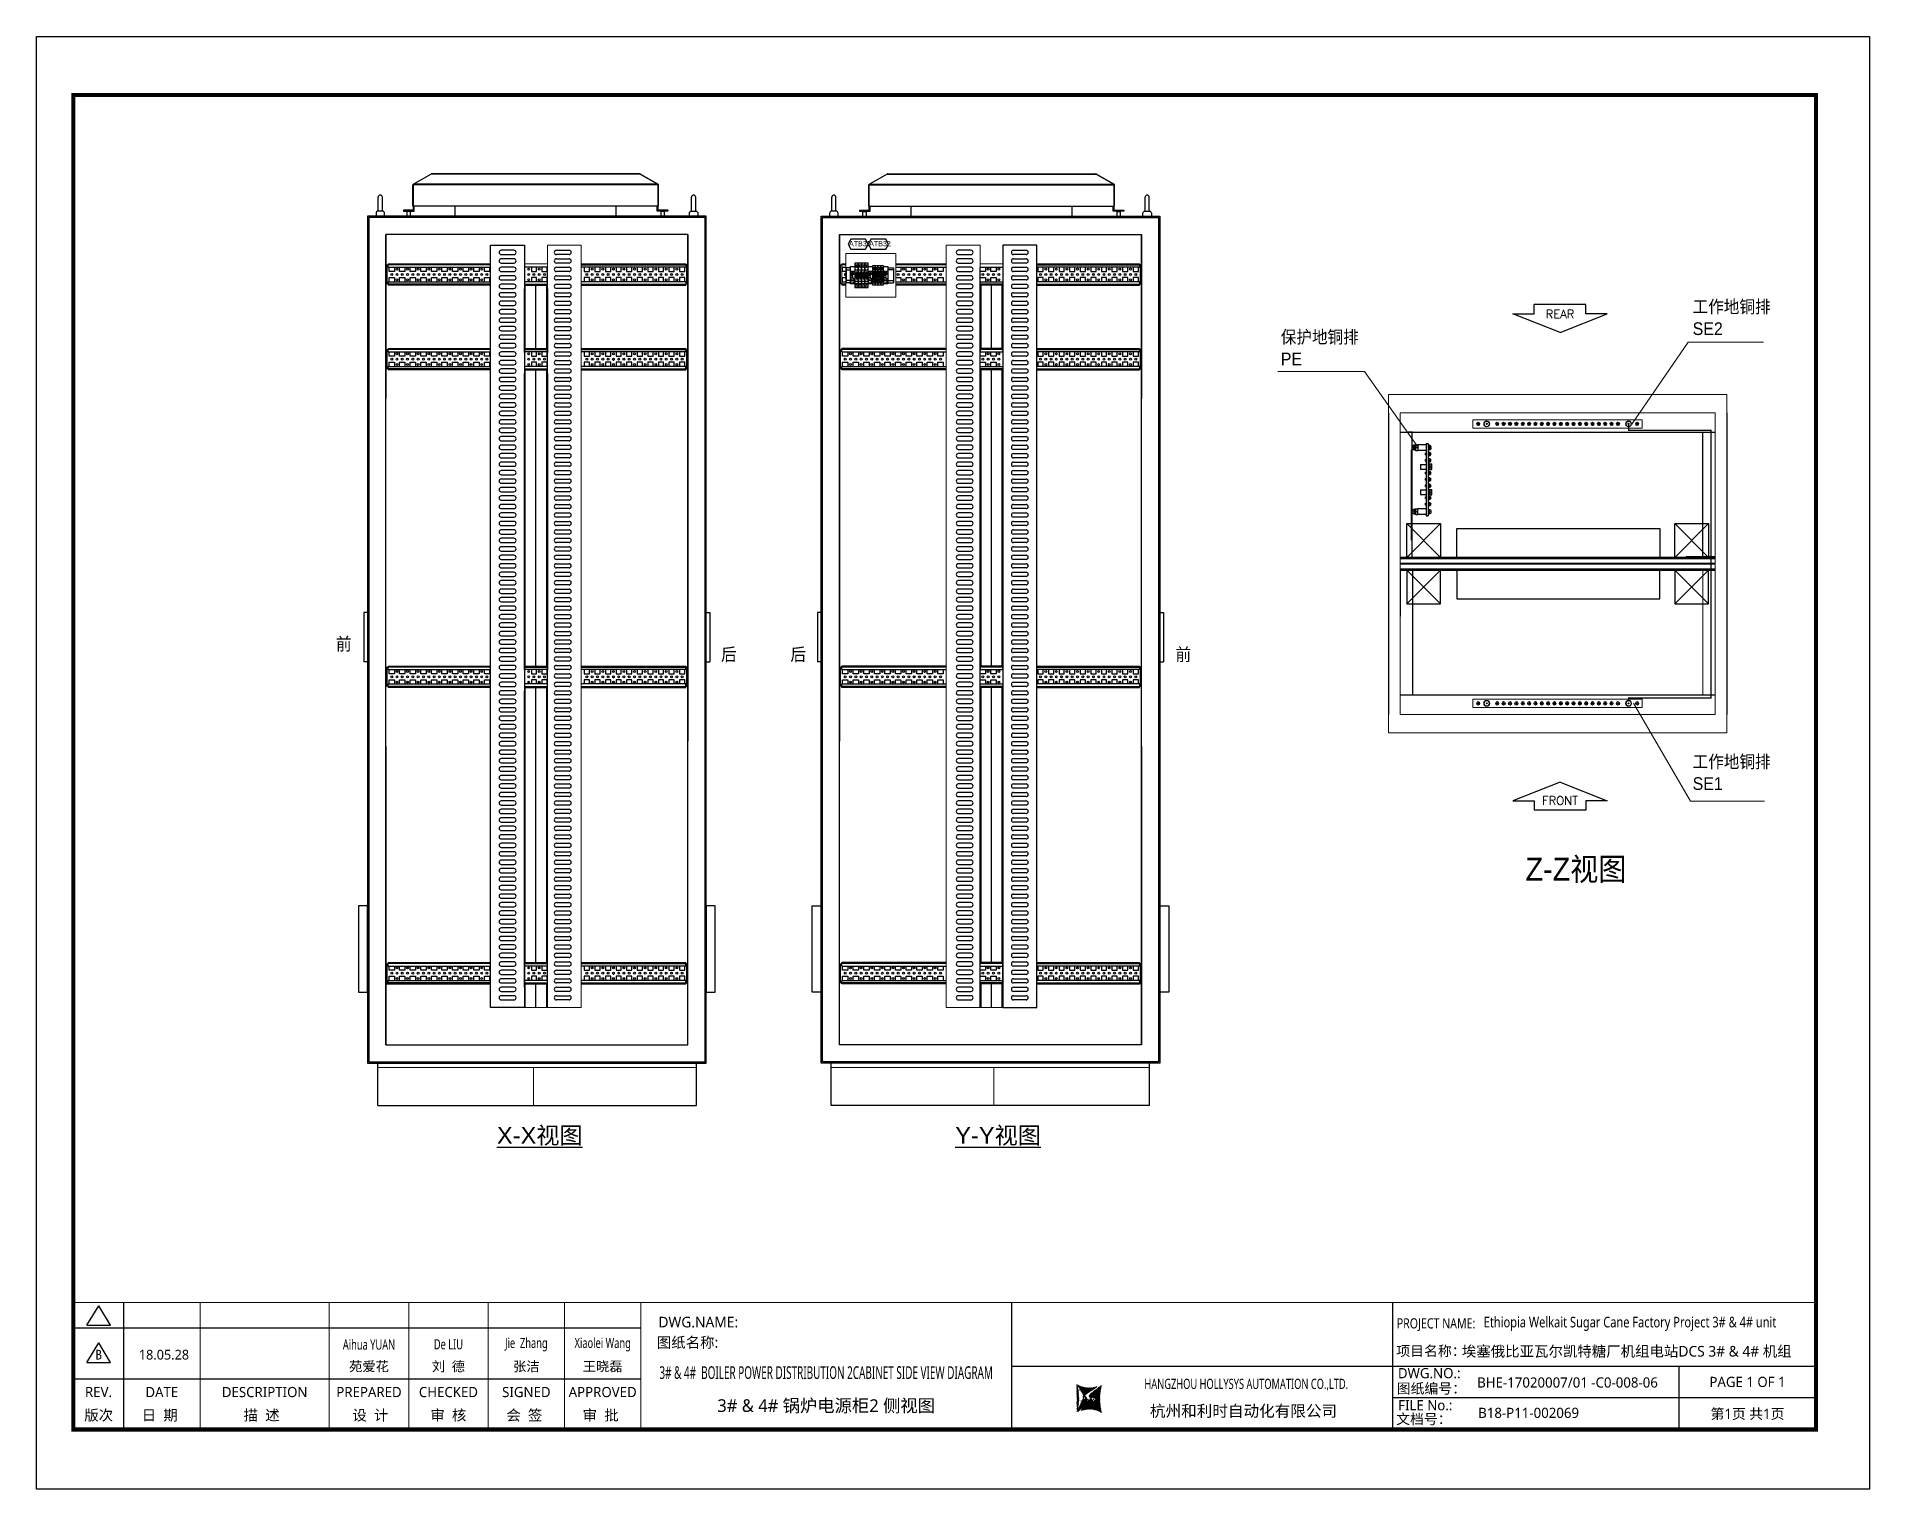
# Model space of a CAD drawing. Extents: x 81437 to 204847, y -54769 to -29444.
# Drawn here: x 86392 to 90721, y -46005 to -42575 of the extents above; entities that cross this region are included whole.
import ezdxf
from ezdxf.enums import TextEntityAlignment as Align
from ezdxf.lldxf.tags import DXFTag

# ---------------------------------------------------------------- set-up
doc = ezdxf.new("R2010")
doc.units = 0
doc.header["$LTSCALE"] = 100
doc.header["$MEASUREMENT"] = 0
for name, color, linetype in [('02___PRT_ALL_AXES', 7, 'Continuous'), ('6', 6, 'Continuous'), ('70X110X1330_DXF_CONTINUOUS_LINE', 7, 'Continuous'), ('C_M8_DXF_CONTINUOUS_LINE', 7, 'Continuous'), ('CLOUD_LAYER', 6, 'Continuous'), ('D4_GB9074_24DXF_CONTINUOUS_LINE', 7, 'Continuous'), ('D4_GB9074_26DXF_CONTINUOUS_LINE', 7, 'Continuous'), ('D6_GB9074_24DXF_CONTINUOUS_LINE', 7, 'Continuous'), ('D6_GB9074_26DXF_CONTINUOUS_LINE', 7, 'Continuous'), ('D8_GB93_DXF_CONTINUOUS_LINE', 7, 'Continuous'), ('D8_GB97_1_DXF_CONTINUOUS_LINE', 7, 'Continuous'), ('EYEBOLT', 7, 'Continuous'), ('GP03Z380_1_LDXF_CONTINUOUS_LINE', 7, 'Continuous'), ('JYZ-01G_DXF_CONTINUOUS_LINE', 7, 'Continuous'), ('KP103-A2-LT0DXF_CONTINUOUS_LINE', 7, 'Continuous'), ('KP103-A2-LT1DXF_CONTINUOUS_LINE', 7, 'Continuous'), ('M4X10_GB818_DXF_CONTINUOUS_LINE', 7, 'Continuous'), ('M6X14_GB818_DXF_CONTINUOUS_LINE', 7, 'Continuous'), ('M8X20_GB5783DXF_CONTINUOUS_LINE', 7, 'Continuous'), ('PANEL', 7, 'Continuous'), ('t', 1, 'Continuous'), ('TEXT', 7, 'Continuous'), ('标准图框及表格', 7, 'Continuous')]:
    doc.layers.add(name, color=color, linetype=linetype)
doc.layers.add('细实线', color=7, linetype='Continuous', lineweight=20)
doc.styles.add('HZ', font='arial.ttf', dxfattribs={"width": 0.7})
doc.styles.add('ROMANS', font='romans', dxfattribs={"width": 0.8, "height": 2})
doc.styles.get("Standard").update_dxf_attribs({"font": ''})
doc.styles.add('微软雅黑', font='')
doc.styles.get('Standard').set_extended_font_data('SimSun')
doc.styles.get('微软雅黑').set_extended_font_data('Microsoft YaHei')
tags = doc.linetypes.add('CENTER', pattern=[2, 1.25, -0.25, 0.25, -0.25]).pattern_tags.tags
tags[10:11] = [DXFTag(74, 4), DXFTag(75, 0), DXFTag(340, '0'), DXFTag(46, 1.0), DXFTag(50, 0.0), DXFTag(44, 0.0), DXFTag(45, 0.0)]
tags[8:9] = [DXFTag(74, 4), DXFTag(75, 0), DXFTag(340, '0'), DXFTag(46, 1.0), DXFTag(50, 0.0), DXFTag(44, 0.0), DXFTag(45, 0.0)]
tags[6:7] = [DXFTag(74, 4), DXFTag(75, 0), DXFTag(340, '0'), DXFTag(46, 1.0), DXFTag(50, 0.0), DXFTag(44, 0.0), DXFTag(45, 0.0)]
tags[4:5] = [DXFTag(74, 4), DXFTag(75, 0), DXFTag(340, '0'), DXFTag(46, 1.0), DXFTag(50, 0.0), DXFTag(44, 0.0), DXFTag(45, 0.0)]
tags = doc.linetypes.add('HIDDEN2', pattern=[0.1875, 0.125, -0.0625]).pattern_tags.tags
tags[6:7] = [DXFTag(74, 4), DXFTag(75, 0), DXFTag(340, '0'), DXFTag(46, 1.0), DXFTag(50, 0.0), DXFTag(44, 0.0), DXFTag(45, 0.0)]
tags[4:5] = [DXFTag(74, 4), DXFTag(75, 0), DXFTag(340, '0'), DXFTag(46, 1.0), DXFTag(50, 0.0), DXFTag(44, 0.0), DXFTag(45, 0.0)]
pattern_1 = [(45, (-6.1628, -58.8625), (-0.7362629, 0.7362629), [])]

msp = doc.modelspace()

# ---------------------------------------------------------------- texts
at = {"style": 'HZ', "width": 0.8}
for s, p in [('ATB31', (88310.7, -43069.9)), ('ATB32', (88358.5, -43069.9))]:
    msp.add_text(s, height=12, dxfattribs=at).set_placement(p)
at = {"color": 7, "style": 'HZ', "width": 0.9}
for s, height, p in [('工作地铜排', 30, (90303.2, -43227.7)), ('工作地铜排', 30, (90303.2, -43227.7)), ('保护地铜排', 30, (89330.5, -43299.1)), ('保护地铜排', 30, (89330.5, -43299.1)), ('SE2', 30, (90303.2, -43279.6)), ('SE2', 30, (90303.2, -43279.6)), ('PE', 30, (89330.5, -43351)), ('PE', 30, (89330.5, -43351)), ('前', 30, (87099.1, -44024)), ('后', 30, (88008.7, -44048.8)), ('后', 30, (88172.5, -44048.8)), ('前', 30, (89082.1, -44048.8)), ('工作地铜排', 30, (90303.2, -44301.9)), ('工作地铜排', 30, (90303.2, -44301.9)), ('SE1', 30, (90303.2, -44353.8)), ('SE1', 30, (90303.2, -44353.8)), ('Z-Z视图', 54, (89908.6, -44567.8))]:
    msp.add_text(s, height=height, dxfattribs=at).set_placement(p)
at = {"layer": 'TEXT', "color": 7, "style": 'ROMANS'}
for s, p in [('REAR', (89990, -43230.1)), ('REAR', (89990, -43230.1)), ('REAR', (89990, -43230.1)), ('REAR', (89990, -43230.1)), ('FRONT', (89990, -44378.8)), ('FRONT', (89990, -44378.8)), ('FRONT', (89990, -44378.8)), ('FRONT', (89990, -44378.8))]:
    msp.add_text(s, height=20, dxfattribs=at).set_placement(p, align=Align.MIDDLE)
at = {"layer": 'TEXT', "color": 7, "style": 'HZ'}
for s, p in [('%%UX-X视图', (87580.4, -45189.4)), ('%%UY-Y视图', (88662.8, -45189.4))]:
    msp.add_text(s, height=40, dxfattribs=at).set_placement(p, align=Align.CENTER)

# ---------------------------------------------------------------- blocks, each defined once
blk = doc.blocks.new('图框')
at = {"layer": '标准图框及表格'}
h = blk.add_hatch(dxfattribs=at)
h.set_pattern_fill('ANSI31', color=5, scale=8.329864, style=0)
h.set_pattern_definition(pattern_1)
edge = h.paths.add_edge_path()
edge.add_arc((2393.1, -3057), 55.2, 238.1092, 291.6532)
edge.add_line((2413.5, -3108.3), (2382.4, -3129.1))
edge.add_arc((2232.7, -3137.2), 135.4, 346.3915, 374.25)
edge.add_line((2364.3, -3169), (2391.3, -3146.7))
edge.add_line((2385.2, -3139.1), (2390, -3139.8))
edge.add_spline(control_points=[(2391.3, -3146.8), (2392.2, -3145.9), (2393.8, -3144.3), (2393.7, -3140.1), (2391.3, -3139.9), (2390, -3139.7)], knot_values=[0, 0, 0, 0, 6.844331, 12.400427, 18.769243, 18.769243, 18.769243, 18.769243], weights=[1, 1, 1, 1, 1, 1], degree=3, periodic=0)
edge.add_spline(control_points=[(2382.4, -3129.1), (2381.6, -3129.7), (2380.3, -3130.8), (2379.4, -3132.2), (2379, -3132.9)], knot_values=[0, 0, 0, 0, 5.253674, 9.488439, 9.488439, 9.488439, 9.488439], weights=[1, 1, 1, 1, 1], degree=3, periodic=0)
edge.add_spline(control_points=[(2380.1, -3131.1), (2379.6, -3131.8), (2378.5, -3133.2), (2378.8, -3136.6), (2381.7, -3138.8), (2384, -3139), (2385.2, -3139.1)], knot_values=[10.665975, 10.665975, 10.665975, 10.665975, 18.977704, 28.894558, 41.119554, 52.646925, 52.646925, 52.646925, 52.646925], weights=[1, 1, 1, 1, 1, 1, 1], degree=3, periodic=0)
h = blk.add_hatch(dxfattribs=at)
h.set_pattern_fill('ANSI31', color=3, scale=8.329864, style=0)
h.set_pattern_definition(pattern_1)
edge = h.paths.add_edge_path()
edge.add_line((2396.3, -3134.6), (2401.5, -3135.3))
edge.add_spline(control_points=[(2394.9, -3127.6), (2394, -3128.5), (2392.4, -3130.1), (2392.5, -3134.3), (2394.9, -3134.5), (2396.2, -3134.6)], knot_values=[0, 0, 0, 0, 6.844331, 12.400427, 18.769243, 18.769243, 18.769243, 18.769243], weights=[1, 1, 1, 1, 1, 1], degree=3, periodic=0)
edge.add_line((2421.9, -3105.3), (2394.8, -3127.7))
edge.add_spline(control_points=[(2406.5, -3142.8), (2406.9, -3142.3), (2407.7, -3140.9), (2407.4, -3137.8), (2404.5, -3135.6), (2402.2, -3135.4), (2401, -3135.3)], knot_values=[12.654089, 12.654089, 12.654089, 12.654089, 18.977704, 28.894558, 41.119554, 52.646925, 52.646925, 52.646925, 52.646925], weights=[1, 1, 1, 1, 1, 1, 1], degree=3, periodic=0)
edge.add_line((2405.5, -3143.8), (2406.6, -3142.6))
edge.add_line((2403.9, -3145.3), (2405.5, -3143.8))
edge.add_line((2372.7, -3166.1), (2403.8, -3145.3))
edge.add_arc((2393.1, -3217.4), 55.2, 58.1092, 111.6532)
edge.add_arc((2553.4, -3137.2), 135.4, 166.3915, 194.25)
at = {"color": 7}
for p, q in [((2209.5, -2910.4), (2209.5, -3210.4)), ((3109.5, -2910.4), (3109.5, -3210.4)), ((-6.2, -2970.4), (1334, -2970.4)), ((2209.5, -3060.4), (3109.5, -3060.4)), ((3109.5, -3060.4), (4109.5, -3060.4)), ((3785.6, -3060.4), (3785.6, -3210.4)), ((-6.2, -3090.4), (1334, -3090.4)), ((4109.5, -3135.4), (3109.5, -3135.4))]:
    blk.add_line(p, q, dxfattribs=at)
at = {"color": 7, "const_width": 3}
blk.add_lwpolyline([(4109.5, -2910.4), (-6.2, -2910.4)], dxfattribs=at)
at = {"layer": 't', "color": 7}
for p, q in [((25.8, -2963.9), (53.7, -2918)), ((81.7, -2963.9), (53.7, -2918)), ((25.8, -2963.9), (81.7, -2963.9)), ((25.8, -3051.8), (53.7, -3006)), ((81.7, -3051.8), (53.7, -3006)), ((25.8, -3051.8), (81.7, -3051.8))]:
    blk.add_line(p, q, dxfattribs=at)
at = {"layer": 't', "color": 7, "const_width": 9.62}
blk.add_lwpolyline([(4109.5, -3210.4), (4109.5, -58.9), (-6.2, -58.9), (-6.2, -3210.4)], close=True, dxfattribs=at)
at = {"layer": 't', "color": 7, "const_width": 2.4}
for points in [[(112.6, -2911.6), (112.6, -3210.4)], [(292.9, -2911.6), (292.9, -3210.4)], [(598.2, -2911.6), (598.2, -3215.3)], [(785.8, -2911.6), (785.8, -3215.3)], [(973.4, -2911.6), (973.4, -3215.3)], [(1153.7, -2911.6), (1153.7, -3215.3)], [(1334, -2911.6), (1334, -3215.3)]]:
    blk.add_lwpolyline(points, dxfattribs=at)
at = {"color": 7, "linetype": 'CENTER', "style": '微软雅黑'}
for s, height, p in [('项目名称：', 24, (3118.2, -3036.9)), ('图纸编号：', 24, (3119.1, -3125.5)), ('杭州和利时自动化有限公司', 27, (2536.4, -3180)), ('文档号：', 24, (3117.9, -3197.6))]:
    blk.add_text(s, height=height, dxfattribs=at).set_placement(p)
at = {"color": 7, "style": '微软雅黑', "flags": 8}
for tag, p, height in [('DWG.NAME:', (1375.5, -2969.2), 25), ('DWG.NO.:', (3122, -3089.3), 24), ('图纸编号', (3309.2, -3111.3), 24), ('FILENO.:', (3122.5, -3165), 24), ('文档号', (3311.6, -3183), 24)]:
    blk.add_attdef(tag, p, '', height=height, dxfattribs=at)
at = {"color": 7, "style": '微软雅黑', "width": 0.8, "flags": 8}
for tag, p, height in [('PROJECTNAME:', (3119.3, -2971.7), 24), ('PROJECT_NAME', (3324.7, -2969.2), 25)]:
    blk.add_attdef(tag, p, '', height=height, dxfattribs=at)
at = {"color": 7, "flags": 8}
blk.add_attdef('A', text='', height=23, dxfattribs=at).set_placement((53.7, -3033.7), align=Align.MIDDLE)
at = {"color": 7, "style": '微软雅黑', "flags": 8}
for tag, height, p in [('设计时间', 23, (207.7, -3033.7)), ('刘仁', 23, (692, -3061.1)), ('王姝芬', 23, (879.6, -3061.1)), ('侯方', 23, (1063.6, -3061.1)), ('李丹丹', 23, (1243.9, -3061.1)), ('REV.', 24, (53.2, -3121.9)), ('DATE', 24, (202.7, -3121.9)), ('DESCRIPTION', 24, (445.6, -3121.9)), ('PREPARED', 24, (692, -3121.9)), ('CHECKED', 24, (879.6, -3121.9)), ('SIGNED', 24, (1063.6, -3121.9)), ('APPROVED', 24, (1243.9, -3121.9)), ('PAGEXOFX', 24, (3947.6, -3097.9)), ('图纸名称', 30, (1771.7, -3153.6)), ('第几页共几页', 24, (3947.6, -3172.9))]:
    blk.add_attdef(tag, text='', height=height, dxfattribs=at).set_placement(p, align=Align.MIDDLE)
for tag, height, width, p in [('RENLIU', 24, 0.7, (692, -3009.2)), ('SHUFENWANG', 24, 0.7, (879.6, -3009.2)), ('FANGHOU', 24, 0.7, (1063.6, -3009.2)), ('DANDANLI', 24, 0.7, (1243.9, -3009.2)), ('#10STATIONONTROLCABINETCOVER', 30, 0.6, (1771.7, -3076)), ('HANGZHOUHOLLYSYSAUTOMATIONCO.,LTD.', 24, 0.7, (2763.9, -3104.6))]:
    blk.add_attdef(tag, text='', height=height, dxfattribs=dict(at, width=width)).set_placement(p, align=Align.MIDDLE)
for tag, p in [('图纸名称:', (1371.6, -3024.8)), ('项目名称', (3272.9, -3045.6))]:
    blk.add_attdef(tag, text='', height=25, dxfattribs=at).set_placement(p, align=Align.BOTTOM_LEFT)
at = {"layer": 't', "color": 7, "style": '微软雅黑'}
for s, p in [('版次', (53.7, -3176.5)), ('日  期', (198, -3176.5)), ('描  述', (438.3, -3176.5)), ('设  计', (695.3, -3176.5)), ('审  核', (879.4, -3176.5)), ('会  签', (1058.9, -3176.5)), ('审  批', (1239.1, -3176.5))]:
    blk.add_text(s, height=25, dxfattribs=at).set_placement(p, align=Align.MIDDLE_CENTER)
at = {"layer": '标准图框及表格', "color": 5, "style": 'HZ'}
for s, p in [('pgqh', (2367.7, -3118.5)), ('hollilas', (2367.9, -3144.8))]:
    blk.add_text(s, height=5.21, dxfattribs=at).set_placement(p)
at = {"layer": '标准图框及表格', "color": 3, "style": 'HZ'}
for s, height, p in [('auto', 8.68, (2394.7, -3133.1)), ('hollysys', 4.34, (2396.4, -3158.6))]:
    blk.add_text(s, height=height, dxfattribs=at).set_placement(p)
blk = doc.blocks.new('工作地铜排新')
at = {"linetype": 'Continuous', "lineweight": 0}
for p, q in [((8.6, -13), (8.6, -12)), ((8.6, -12), (9.6, -12)), ((9.6, -13), (8.6, -13)), ((9.6, -12), (9.6, -11)), ((9.6, -11), (10.6, -11)), ((9.6, -14), (9.6, -13)), ((10.6, -14), (9.6, -14)), ((10.6, -11), (10.6, -12)), ((10.6, -12), (11.6, -12)), ((10.6, -13), (10.6, -14)), ((11.6, -13), (10.6, -13)), ((11.6, -12), (11.6, -13)), ((8.6, -58), (8.6, -57)), ((8.6, -57), (9.6, -57)), ((9.6, -58), (8.6, -58)), ((8.6, -73), (8.6, -72)), ((8.6, -72), (9.6, -72)), ((9.6, -73), (8.6, -73)), ((9.6, -57), (9.6, -56)), ((9.6, -56), (10.6, -56)), ((9.6, -59), (9.6, -58)), ((10.6, -59), (9.6, -59)), ((9.6, -72), (9.6, -71)), ((9.6, -71), (10.6, -71)), ((9.6, -74), (9.6, -73)), ((10.6, -74), (9.6, -74)), ((9.6, -87), (9.6, -86)), ((9.6, -86), (10.6, -86)), ((10.6, -56), (10.6, -57)), ((10.6, -57), (11.6, -57)), ((10.6, -58), (10.6, -59)), ((11.6, -58), (10.6, -58)), ((10.6, -71), (10.6, -72)), ((10.6, -72), (11.6, -72)), ((10.6, -73), (10.6, -74)), ((11.6, -73), (10.6, -73)), ((10.6, -86), (10.6, -87)), ((11.6, -57), (11.6, -58)), ((11.6, -72), (11.6, -73)), ((8.6, -88), (8.6, -87)), ((8.6, -87), (9.6, -87)), ((9.6, -88), (8.6, -88)), ((8.6, -103), (8.6, -102)), ((8.6, -102), (9.6, -102)), ((9.6, -103), (8.6, -103)), ((8.6, -118), (8.6, -117)), ((8.6, -117), (9.6, -117)), ((9.6, -118), (8.6, -118)), ((9.6, -89), (9.6, -88)), ((10.6, -89), (9.6, -89)), ((9.6, -102), (9.6, -101)), ((9.6, -101), (10.6, -101)), ((9.6, -104), (9.6, -103)), ((10.6, -104), (9.6, -104)), ((9.6, -117), (9.6, -116)), ((9.6, -116), (10.6, -116)), ((9.6, -119), (9.6, -118)), ((10.6, -119), (9.6, -119)), ((10.6, -87), (11.6, -87)), ((10.6, -88), (10.6, -89)), ((11.6, -88), (10.6, -88)), ((10.6, -101), (10.6, -102)), ((10.6, -102), (11.6, -102)), ((10.6, -103), (10.6, -104)), ((11.6, -103), (10.6, -103)), ((10.6, -116), (10.6, -117)), ((10.6, -117), (11.6, -117)), ((10.6, -118), (10.6, -119)), ((11.6, -118), (10.6, -118)), ((11.6, -87), (11.6, -88)), ((11.6, -102), (11.6, -103)), ((11.6, -117), (11.6, -118)), ((8.6, -133), (8.6, -132)), ((8.6, -132), (9.6, -132)), ((9.6, -133), (8.6, -133)), ((8.6, -148), (8.6, -147)), ((8.6, -147), (9.6, -147)), ((9.6, -148), (8.6, -148)), ((8.6, -163), (8.6, -162)), ((8.6, -162), (9.6, -162)), ((9.6, -163), (8.6, -163)), ((9.6, -132), (9.6, -131)), ((9.6, -131), (10.6, -131)), ((9.6, -134), (9.6, -133)), ((10.6, -134), (9.6, -134)), ((9.6, -147), (9.6, -146)), ((9.6, -146), (10.6, -146)), ((9.6, -149), (9.6, -148)), ((10.6, -149), (9.6, -149)), ((9.6, -162), (9.6, -161)), ((9.6, -161), (10.6, -161)), ((9.6, -164), (9.6, -163)), ((10.6, -164), (9.6, -164)), ((10.6, -131), (10.6, -132)), ((10.6, -132), (11.6, -132)), ((10.6, -133), (10.6, -134)), ((11.6, -133), (10.6, -133)), ((10.6, -146), (10.6, -147)), ((10.6, -147), (11.6, -147)), ((10.6, -148), (10.6, -149)), ((11.6, -148), (10.6, -148)), ((10.6, -161), (10.6, -162)), ((10.6, -162), (11.6, -162)), ((10.6, -163), (10.6, -164)), ((11.6, -163), (10.6, -163)), ((11.6, -132), (11.6, -133)), ((11.6, -147), (11.6, -148)), ((11.6, -162), (11.6, -163)), ((8.6, -178), (8.6, -177)), ((8.6, -177), (9.6, -177)), ((9.6, -178), (8.6, -178)), ((8.6, -193), (8.6, -192)), ((8.6, -192), (9.6, -192)), ((9.6, -193), (8.6, -193)), ((8.6, -208), (8.6, -207)), ((8.6, -207), (9.6, -207)), ((9.6, -208), (8.6, -208)), ((9.6, -177), (9.6, -176)), ((9.6, -176), (10.6, -176)), ((9.6, -179), (9.6, -178)), ((10.6, -179), (9.6, -179)), ((9.6, -192), (9.6, -191)), ((9.6, -191), (10.6, -191)), ((9.6, -194), (9.6, -193)), ((10.6, -194), (9.6, -194)), ((9.6, -207), (9.6, -206)), ((9.6, -206), (10.6, -206)), ((9.6, -209), (9.6, -208)), ((10.6, -209), (9.6, -209)), ((10.6, -176), (10.6, -177)), ((10.6, -177), (11.6, -177)), ((10.6, -178), (10.6, -179)), ((11.6, -178), (10.6, -178)), ((10.6, -191), (10.6, -192)), ((10.6, -192), (11.6, -192)), ((10.6, -193), (10.6, -194)), ((11.6, -193), (10.6, -193)), ((10.6, -206), (10.6, -207)), ((10.6, -207), (11.6, -207)), ((10.6, -208), (10.6, -209)), ((11.6, -208), (10.6, -208)), ((11.6, -177), (11.6, -178)), ((11.6, -192), (11.6, -193)), ((11.6, -207), (11.6, -208)), ((8.6, -223), (8.6, -222)), ((8.6, -222), (9.6, -222)), ((9.6, -223), (8.6, -223)), ((8.6, -238), (8.6, -237)), ((8.6, -237), (9.6, -237)), ((9.6, -238), (8.6, -238)), ((8.6, -253), (8.6, -252)), ((8.6, -252), (9.6, -252)), ((9.6, -253), (8.6, -253)), ((9.6, -222), (9.6, -221)), ((9.6, -221), (10.6, -221)), ((9.6, -224), (9.6, -223)), ((10.6, -224), (9.6, -224)), ((9.6, -237), (9.6, -236)), ((9.6, -236), (10.6, -236)), ((9.6, -239), (9.6, -238)), ((10.6, -239), (9.6, -239)), ((9.6, -252), (9.6, -251)), ((9.6, -251), (10.6, -251)), ((9.6, -254), (9.6, -253)), ((10.6, -254), (9.6, -254)), ((10.6, -221), (10.6, -222)), ((10.6, -222), (11.6, -222)), ((10.6, -223), (10.6, -224)), ((11.6, -223), (10.6, -223)), ((10.6, -236), (10.6, -237)), ((10.6, -237), (11.6, -237)), ((10.6, -238), (10.6, -239)), ((11.6, -238), (10.6, -238)), ((10.6, -251), (10.6, -252)), ((10.6, -252), (11.6, -252)), ((10.6, -253), (10.6, -254)), ((11.6, -253), (10.6, -253)), ((11.6, -222), (11.6, -223)), ((11.6, -237), (11.6, -238)), ((11.6, -252), (11.6, -253)), ((8.6, -268), (8.6, -267)), ((8.6, -267), (9.6, -267)), ((9.6, -268), (8.6, -268)), ((8.6, -283), (8.6, -282)), ((8.6, -282), (9.6, -282)), ((9.6, -283), (8.6, -283)), ((8.6, -298), (8.6, -297)), ((8.6, -297), (9.6, -297)), ((9.6, -298), (8.6, -298)), ((9.6, -267), (9.6, -266)), ((9.6, -266), (10.6, -266)), ((9.6, -269), (9.6, -268)), ((10.6, -269), (9.6, -269)), ((9.6, -282), (9.6, -281)), ((9.6, -281), (10.6, -281)), ((9.6, -284), (9.6, -283)), ((10.6, -284), (9.6, -284)), ((9.6, -297), (9.6, -296)), ((9.6, -296), (10.6, -296)), ((9.6, -299), (9.6, -298)), ((10.6, -299), (9.6, -299)), ((10.6, -266), (10.6, -267)), ((10.6, -267), (11.6, -267)), ((10.6, -268), (10.6, -269)), ((11.6, -268), (10.6, -268)), ((10.6, -281), (10.6, -282)), ((10.6, -282), (11.6, -282)), ((10.6, -283), (10.6, -284)), ((11.6, -283), (10.6, -283)), ((10.6, -296), (10.6, -297)), ((10.6, -297), (11.6, -297)), ((10.6, -298), (10.6, -299)), ((11.6, -298), (10.6, -298)), ((11.6, -267), (11.6, -268)), ((11.6, -282), (11.6, -283)), ((11.6, -297), (11.6, -298)), ((8.6, -313), (8.6, -312)), ((8.6, -312), (9.6, -312)), ((9.6, -313), (8.6, -313)), ((8.6, -328), (8.6, -327)), ((8.6, -327), (9.6, -327)), ((9.6, -328), (8.6, -328)), ((8.6, -343), (8.6, -342)), ((8.6, -342), (9.6, -342)), ((9.6, -343), (8.6, -343)), ((9.6, -312), (9.6, -311)), ((9.6, -311), (10.6, -311)), ((9.6, -314), (9.6, -313)), ((10.6, -314), (9.6, -314)), ((9.6, -327), (9.6, -326)), ((9.6, -326), (10.6, -326)), ((9.6, -329), (9.6, -328)), ((10.6, -329), (9.6, -329)), ((9.6, -342), (9.6, -341)), ((9.6, -341), (10.6, -341)), ((9.6, -344), (9.6, -343)), ((10.6, -344), (9.6, -344)), ((10.6, -311), (10.6, -312)), ((10.6, -312), (11.6, -312)), ((10.6, -313), (10.6, -314)), ((11.6, -313), (10.6, -313)), ((10.6, -326), (10.6, -327)), ((10.6, -327), (11.6, -327)), ((10.6, -328), (10.6, -329)), ((11.6, -328), (10.6, -328)), ((10.6, -341), (10.6, -342)), ((10.6, -342), (11.6, -342)), ((10.6, -343), (10.6, -344)), ((11.6, -343), (10.6, -343)), ((11.6, -312), (11.6, -313)), ((11.6, -327), (11.6, -328)), ((11.6, -342), (11.6, -343)), ((8.6, -388), (8.6, -387)), ((8.6, -387), (9.6, -387)), ((9.6, -388), (8.6, -388)), ((9.6, -387), (9.6, -386)), ((9.6, -386), (10.6, -386)), ((9.6, -389), (9.6, -388)), ((10.6, -389), (9.6, -389)), ((10.6, -386), (10.6, -387)), ((10.6, -387), (11.6, -387)), ((10.6, -388), (10.6, -389)), ((11.6, -388), (10.6, -388)), ((11.6, -387), (11.6, -388))]:
    blk.add_line(p, q, dxfattribs=at)
at = {"linetype": 'Continuous'}
for p, q in [((8.6, -32), (9.6, -32)), ((8.6, -33), (8.6, -32)), ((9.6, -33), (8.6, -33)), ((9.6, -31), (10.6, -31)), ((9.6, -32), (9.6, -31)), ((9.6, -34), (9.6, -33)), ((10.6, -34), (9.6, -34)), ((10.6, -31), (10.6, -32)), ((10.6, -32), (11.6, -32)), ((11.6, -33), (10.6, -33)), ((10.6, -33), (10.6, -34)), ((11.6, -32), (11.6, -33)), ((8.6, -367), (9.6, -367)), ((8.6, -368), (8.6, -367)), ((9.6, -368), (8.6, -368)), ((9.6, -366), (10.6, -366)), ((9.6, -367), (9.6, -366)), ((9.6, -369), (9.6, -368)), ((10.6, -369), (9.6, -369)), ((10.6, -366), (10.6, -367)), ((10.6, -367), (11.6, -367)), ((11.6, -368), (10.6, -368)), ((10.6, -368), (10.6, -369)), ((11.6, -367), (11.6, -368))]:
    blk.add_line(p, q, dxfattribs=at)
blk.add_lwpolyline([(20, 0), (20, -400), (0, -400), (0, 0)], close=True)
for centre, radius in [((10.1, -32.5), 7), ((10.1, -32.5), 6), ((10.1, -367.5), 7), ((10.1, -367.5), 6)]:
    blk.add_circle(centre, radius, dxfattribs=at)
at = {"layer": '02___PRT_ALL_AXES', "linetype": 'Continuous', "lineweight": 0}
for centre, radius in [((10.1, -12.5), 4), ((10.1, -12.5), 3.6), ((10.1, -57.5), 4), ((10.1, -72.5), 4), ((10.1, -87.5), 4), ((10.1, -57.5), 3.6), ((10.1, -72.5), 3.6), ((10.1, -87.5), 3.6), ((10.1, -102.5), 4), ((10.1, -117.5), 4), ((10.1, -132.5), 4), ((10.1, -102.5), 3.6), ((10.1, -117.5), 3.6), ((10.1, -132.5), 3.6), ((10.1, -147.5), 4), ((10.1, -162.5), 4), ((10.1, -147.5), 3.6), ((10.1, -162.5), 3.6), ((10.1, -177.5), 4), ((10.1, -192.5), 4), ((10.1, -207.5), 4), ((10.1, -177.5), 3.6), ((10.1, -192.5), 3.6), ((10.1, -207.5), 3.6), ((10.1, -222.5), 4), ((10.1, -237.5), 4), ((10.1, -252.5), 4), ((10.1, -222.5), 3.6), ((10.1, -237.5), 3.6), ((10.1, -252.5), 3.6), ((10.1, -267.5), 4), ((10.1, -282.5), 4), ((10.1, -297.5), 4), ((10.1, -267.5), 3.6), ((10.1, -282.5), 3.6), ((10.1, -297.5), 3.6), ((10.1, -312.5), 4), ((10.1, -327.5), 4), ((10.1, -342.5), 4), ((10.1, -312.5), 3.6), ((10.1, -327.5), 3.6), ((10.1, -342.5), 3.6), ((10.1, -387.5), 4), ((10.1, -387.5), 3.6)]:
    blk.add_circle(centre, radius, dxfattribs=at)
at = {"layer": '细实线'}
for p, q in [((8.6, -12.5), (11.6, -12.5)), ((8.6, -32.5), (11.6, -32.5)), ((10.1, -11), (10.1, -14)), ((10.1, -31), (10.1, -34)), ((8.6, -57.5), (11.6, -57.5)), ((8.6, -72.5), (11.6, -72.5)), ((10.1, -56), (10.1, -59)), ((10.1, -71), (10.1, -74)), ((10.1, -86), (10.1, -89)), ((8.6, -87.5), (11.6, -87.5)), ((8.6, -102.5), (11.6, -102.5)), ((8.6, -117.5), (11.6, -117.5)), ((10.1, -101), (10.1, -104)), ((10.1, -116), (10.1, -119)), ((8.6, -132.5), (11.6, -132.5)), ((8.6, -147.5), (11.6, -147.5)), ((8.6, -162.5), (11.6, -162.5)), ((10.1, -131), (10.1, -134)), ((10.1, -146), (10.1, -149)), ((10.1, -161), (10.1, -164)), ((8.6, -177.5), (11.6, -177.5)), ((8.6, -192.5), (11.6, -192.5)), ((8.6, -207.5), (11.6, -207.5)), ((10.1, -176), (10.1, -179)), ((10.1, -191), (10.1, -194)), ((10.1, -206), (10.1, -209)), ((8.6, -222.5), (11.6, -222.5)), ((8.6, -237.5), (11.6, -237.5)), ((8.6, -252.5), (11.6, -252.5)), ((10.1, -221), (10.1, -224)), ((10.1, -236), (10.1, -239)), ((10.1, -251), (10.1, -254)), ((8.6, -267.5), (11.6, -267.5)), ((8.6, -282.5), (11.6, -282.5)), ((8.6, -297.5), (11.6, -297.5)), ((10.1, -266), (10.1, -269)), ((10.1, -281), (10.1, -284)), ((10.1, -296), (10.1, -299)), ((8.6, -312.5), (11.6, -312.5)), ((8.6, -327.5), (11.6, -327.5)), ((8.6, -342.5), (11.6, -342.5)), ((10.1, -311), (10.1, -314)), ((10.1, -326), (10.1, -329)), ((10.1, -341), (10.1, -344)), ((8.6, -367.5), (11.6, -367.5)), ((8.6, -387.5), (11.6, -387.5)), ((10.1, -366), (10.1, -369)), ((10.1, -386), (10.1, -389))]:
    blk.add_line(p, q, dxfattribs=at)
blk = doc.blocks.new('堵头')
at = {"color": 53}
for p, q in [((0, -41), (0, 0)), ((0, 0), (10, 0)), ((10, 0), (10, -41)), ((0, -11), (10, -11)), ((0, -20.6), (4, -20.6)), ((0, -24.6), (4, -24.6)), ((0, -26.6), (7, -26.6)), ((0, -29.6), (1, -29.6)), ((0, -35.6), (1, -35.6)), ((0, -38.6), (7, -38.6)), ((10, -41), (0, -41)), ((1, -29.6), (1, -31.6)), ((10, -31.6), (1, -31.6)), ((10, -33.6), (1, -33.6)), ((1, -35.6), (1, -33.6)), ((7.3, -18.3), (2.7, -13.8)), ((7, -28.6), (7, -26.6)), ((10, -28.6), (7, -28.6)), ((10, -36.6), (7, -36.6)), ((7, -36.6), (7, -38.6))]:
    blk.add_line(p, q, dxfattribs=at)
blk.add_arc((4, -22.6), 2, 270, 90, dxfattribs=at)
blk.add_ellipse((5, -16.1), major_axis=(0, -3.5), ratio=0.857143, start_param=4.712389, end_param=10.995574, dxfattribs=at)
blk = doc.blocks.new('Z$W@#31031')
at = {"color": 53}
for p, q in [((0, 45), (0, 0)), ((6.5, 45), (0, 45)), ((6.5, 0), (6.5, 45)), ((0, 40.6), (6.5, 40.6)), ((0, 31.9), (6.5, 31.9)), ((0, 13.1), (6.5, 13.1)), ((0, 4.4), (6.5, 4.4)), ((0, 0), (6.5, 0)), ((2.6, 27.5), (4.4, 30.1)), ((2.6, 27.6), (2.6, 17.4)), ((2.6, 17.5), (4.4, 14.9))]:
    blk.add_line(p, q, dxfattribs=at)
at = {"color": 53, "linetype": 'HIDDEN2'}
for p, q in [((4.1, 35.1), (2.4, 37.5)), ((4.1, 9.9), (2.4, 7.5))]:
    blk.add_line(p, q, dxfattribs=at)
at = {"color": 53}
for centre in [(3.3, 36.3), (3.3, 8.7)]:
    blk.add_circle(centre, 1.5, dxfattribs=at)
blk = doc.blocks.new('Z$W@#5084')
at = {"color": 53}
for p, q in [((0, 58), (0, 0)), ((8, 58), (0, 58)), ((0, 53.6), (8, 53.6)), ((8, 0), (8, 58)), ((0, 41.9), (8, 41.9)), ((0, 15.1), (8, 15.1)), ((0, 4.4), (8, 4.4)), ((0, 0), (8, 0)), ((2.4, 34.1), (2.4, 23.9)), ((5.6, 34.1), (2.4, 34.1)), ((2.4, 23.9), (5.6, 23.9)), ((4, 38.4), (4, 19.1)), ((5.6, 23.9), (5.6, 34.1))]:
    blk.add_line(p, q, dxfattribs=at)
at = {"color": 53, "linetype": 'HIDDEN2'}
for p, q in [((4.9, 48.1), (3.1, 50.5)), ((4.9, 9.9), (3.1, 7.5))]:
    blk.add_line(p, q, dxfattribs=at)
at = {"color": 53}
for centre in [(4, 49.3), (4, 8.7)]:
    blk.add_circle(centre, 1.5, dxfattribs=at)

# ---------------------------------------------------------------- linework, layer by layer
at = {"color": 7, "linetype": 'Continuous'}
for p, q in [((87281, -42975.1), (87281, -42925.3)), ((87281, -42925.3), (87282, -42925.3)), ((87282, -42975.1), (87282, -42925.3)), ((87860, -42925.3), (87282, -42925.3)), ((87323.8, -42899.4), (87282.1, -42923.4)), ((87282.1, -42923.4), (87282.4, -42923.9)), ((87324.3, -42899.4), (87282.6, -42923.4)), ((87859.4, -42923.4), (87282.6, -42923.4)), ((87323.8, -42899.4), (87323.9, -42899.6)), ((87817.7, -42899.4), (87324.3, -42899.4)), ((87817.1, -42899.1), (87324.9, -42899.1)), ((87817.7, -42899.4), (87859.4, -42923.4)), ((87818.2, -42899.4), (87818.1, -42899.6)), ((87818.2, -42899.4), (87859.9, -42923.4)), ((87859.9, -42923.4), (87859.6, -42923.9)), ((87860, -42975.1), (87860, -42925.3)), ((87861, -42925.3), (87860, -42925.3)), ((87861, -42975.1), (87861, -42925.3)), ((88357.8, -42975.1), (88357.8, -42925.3)), ((88357.8, -42925.3), (88358.8, -42925.3)), ((88358.8, -42975.1), (88358.8, -42925.3)), ((88358.8, -42925.3), (88936.8, -42925.3)), ((88400.6, -42899.4), (88358.9, -42923.4)), ((88358.9, -42923.4), (88359.2, -42923.9)), ((88401.1, -42899.4), (88359.4, -42923.4)), ((88359.4, -42923.4), (88936.2, -42923.4)), ((88400.6, -42899.4), (88400.7, -42899.6)), ((88401.1, -42899.4), (88894.5, -42899.4)), ((88401.7, -42899.1), (88893.9, -42899.1)), ((88894.5, -42899.4), (88936.2, -42923.4)), ((88895, -42899.4), (88894.9, -42899.6)), ((88895, -42899.4), (88936.7, -42923.4)), ((88936.7, -42923.4), (88936.4, -42923.9)), ((88936.8, -42975.1), (88936.8, -42925.3)), ((88937.8, -42925.3), (88936.8, -42925.3)), ((88937.8, -42975.1), (88937.8, -42925.3)), ((87281, -42975.1), (87282, -42975.1)), ((87282, -42985.1), (87282, -42975.1)), ((87860, -42975.1), (87282, -42975.1)), ((87284, -42987.1), (87284, -42975.1)), ((87381, -42999.1), (87381, -42975.1)), ((87761, -42999.1), (87761, -42975.1)), ((87858, -42987.1), (87858, -42975.1)), ((87860, -42985.1), (87860, -42975.1)), ((87861, -42975.1), (87860, -42975.1)), ((88357.8, -42975.1), (88358.8, -42975.1)), ((88358.8, -42985.1), (88358.8, -42975.1)), ((88358.8, -42975.1), (88936.8, -42975.1)), ((88360.8, -42987.1), (88360.8, -42975.1)), ((88457.8, -42999.1), (88457.8, -42975.1)), ((88837.8, -42999.1), (88837.8, -42975.1)), ((88934.8, -42987.1), (88934.8, -42975.1)), ((88936.8, -42985.1), (88936.8, -42975.1)), ((88937.8, -42975.1), (88936.8, -42975.1)), ((87259, -42985.1), (87259, -42987.1)), ((87282, -42985.1), (87259, -42985.1)), ((87259, -42987.1), (87284, -42987.1)), ((87262, -42985.1), (87262, -42987.1)), ((87267.5, -42987.1), (87267, -42987.6)), ((87267, -42999.1), (87267, -42987.6)), ((87275, -42987.6), (87267, -42987.6)), ((87274.5, -42987.1), (87275, -42987.6)), ((87275, -42999.1), (87275, -42987.6)), ((87284, -42987.1), (87282, -42985.1)), ((87858, -42987.1), (87860, -42985.1)), ((87883, -42987.1), (87858, -42987.1)), ((87883, -42985.1), (87860, -42985.1)), ((87867.5, -42987.1), (87867, -42987.6)), ((87867, -42999.1), (87867, -42987.6)), ((87875, -42987.6), (87867, -42987.6)), ((87874.5, -42987.1), (87875, -42987.6)), ((87875, -42999.1), (87875, -42987.6)), ((87880, -42985.1), (87880, -42987.1)), ((87883, -42985.1), (87883, -42987.1)), ((88335.8, -42985.1), (88335.8, -42987.1)), ((88335.8, -42985.1), (88358.8, -42985.1)), ((88335.8, -42987.1), (88360.8, -42987.1)), ((88338.8, -42985.1), (88338.8, -42987.1)), ((88344.3, -42987.1), (88343.8, -42987.6)), ((88343.8, -42999.1), (88343.8, -42987.6)), ((88343.8, -42987.6), (88351.8, -42987.6)), ((88351.3, -42987.1), (88351.8, -42987.6)), ((88351.8, -42999.1), (88351.8, -42987.6)), ((88360.8, -42987.1), (88358.8, -42985.1)), ((88934.8, -42987.1), (88936.8, -42985.1)), ((88959.8, -42987.1), (88934.8, -42987.1)), ((88936.8, -42985.1), (88959.8, -42985.1)), ((88944.3, -42987.1), (88943.8, -42987.6)), ((88943.8, -42999.1), (88943.8, -42987.6)), ((88943.8, -42987.6), (88951.8, -42987.6)), ((88951.3, -42987.1), (88951.8, -42987.6)), ((88951.8, -42999.1), (88951.8, -42987.6)), ((88956.8, -42985.1), (88956.8, -42987.1)), ((88959.8, -42985.1), (88959.8, -42987.1)), ((87519.6, -43079.6), (87489.6, -43079.6)), ((87489.6, -43089.6), (87519.6, -43089.6)), ((87519.6, -43099.6), (87489.6, -43099.6)), ((87619.9, -43079.6), (87649.9, -43079.6)), ((87649.9, -43089.6), (87619.9, -43089.6)), ((87619.9, -43099.6), (87649.9, -43099.6)), ((88599, -43079.6), (88569, -43079.6)), ((88569, -43089.6), (88599, -43089.6)), ((88599, -43099.6), (88569, -43099.6)), ((88699.2, -43079.6), (88729.2, -43079.6)), ((88729.2, -43089.6), (88699.2, -43089.6)), ((88699.2, -43099.6), (88729.2, -43099.6)), ((87217.3, -43114.1), (87222.3, -43114.1)), ((87219.8, -43159.1), (87219.8, -43114.1)), ((87464.4, -43113.6), (87222.3, -43113.6)), ((87222.3, -43119.6), (87464.4, -43119.6)), ((87224.6, -43129.3), (87224.6, -43119.6)), ((87237.1, -43129.3), (87224.6, -43129.3)), ((87224.6, -43143.8), (87237.1, -43143.8)), ((87224.6, -43153.6), (87224.6, -43143.8)), ((87237.1, -43119.6), (87237.1, -43129.3)), ((87237.1, -43143.8), (87237.1, -43153.6)), ((87249.6, -43129.3), (87249.6, -43119.6)), ((87262.1, -43129.3), (87249.6, -43129.3)), ((87249.6, -43143.8), (87262.1, -43143.8)), ((87249.6, -43153.6), (87249.6, -43143.8)), ((87262.1, -43119.6), (87262.1, -43129.3)), ((87262.1, -43143.8), (87262.1, -43153.6)), ((87274.6, -43129.3), (87274.6, -43119.6)), ((87287.1, -43129.3), (87274.6, -43129.3)), ((87274.6, -43143.8), (87287.1, -43143.8)), ((87274.6, -43153.6), (87274.6, -43143.8)), ((87287.1, -43119.6), (87287.1, -43129.3)), ((87287.1, -43143.8), (87287.1, -43153.6)), ((87299.6, -43129.3), (87299.6, -43119.6)), ((87312.1, -43129.3), (87299.6, -43129.3)), ((87299.6, -43143.8), (87312.1, -43143.8)), ((87299.6, -43153.6), (87299.6, -43143.8)), ((87312.1, -43119.6), (87312.1, -43129.3)), ((87312.1, -43143.8), (87312.1, -43153.6)), ((87324.6, -43129.3), (87324.6, -43119.6)), ((87337.1, -43129.3), (87324.6, -43129.3)), ((87324.6, -43143.8), (87337.1, -43143.8)), ((87324.6, -43153.6), (87324.6, -43143.8)), ((87337.1, -43119.6), (87337.1, -43129.3)), ((87337.1, -43143.8), (87337.1, -43153.6)), ((87349.6, -43129.3), (87349.6, -43119.6)), ((87362.1, -43129.3), (87349.6, -43129.3)), ((87349.6, -43143.8), (87362.1, -43143.8)), ((87349.6, -43153.6), (87349.6, -43143.8)), ((87362.1, -43119.6), (87362.1, -43129.3)), ((87362.1, -43143.8), (87362.1, -43153.6)), ((87374.6, -43129.3), (87374.6, -43119.6)), ((87387.1, -43129.3), (87374.6, -43129.3)), ((87374.6, -43143.8), (87387.1, -43143.8)), ((87374.6, -43153.6), (87374.6, -43143.8)), ((87387.1, -43119.6), (87387.1, -43129.3)), ((87387.1, -43143.8), (87387.1, -43153.6)), ((87399.6, -43129.3), (87399.6, -43119.6)), ((87412.1, -43129.3), (87399.6, -43129.3)), ((87399.6, -43143.8), (87412.1, -43143.8)), ((87399.6, -43153.6), (87399.6, -43143.8)), ((87412.1, -43119.6), (87412.1, -43129.3)), ((87412.1, -43143.8), (87412.1, -43153.6)), ((87424.6, -43129.3), (87424.6, -43119.6)), ((87437.1, -43129.3), (87424.6, -43129.3)), ((87424.6, -43143.8), (87437.1, -43143.8)), ((87424.6, -43153.6), (87424.6, -43143.8)), ((87437.1, -43119.6), (87437.1, -43129.3)), ((87437.1, -43143.8), (87437.1, -43153.6)), ((87449.6, -43129.3), (87449.6, -43119.6)), ((87462.1, -43129.3), (87449.6, -43129.3)), ((87449.6, -43143.8), (87462.1, -43143.8)), ((87449.6, -43153.6), (87449.6, -43143.8)), ((87462.1, -43119.6), (87462.1, -43129.3)), ((87462.1, -43143.8), (87462.1, -43153.6)), ((87489.6, -43109.6), (87519.6, -43109.6)), ((87519.6, -43119.6), (87489.6, -43119.6)), ((87489.6, -43129.6), (87519.6, -43129.6)), ((87519.6, -43139.6), (87489.6, -43139.6)), ((87489.6, -43149.6), (87519.6, -43149.6)), ((87598.4, -43119.6), (87544.4, -43119.6)), ((87560.6, -43119.6), (87560.6, -43129.3)), ((87560.6, -43129.3), (87573.1, -43129.3)), ((87573.1, -43143.8), (87560.6, -43143.8)), ((87560.6, -43143.8), (87560.6, -43153.6)), ((87573.1, -43129.3), (87573.1, -43119.6)), ((87573.1, -43153.6), (87573.1, -43143.8)), ((87585.6, -43119.6), (87585.6, -43129.3)), ((87585.6, -43129.3), (87598.1, -43129.3)), ((87598.1, -43143.8), (87585.6, -43143.8)), ((87585.6, -43143.8), (87585.6, -43153.6)), ((87598.1, -43129.3), (87598.1, -43119.6)), ((87598.1, -43153.6), (87598.1, -43143.8)), ((87598.4, -44867.6), (87598.4, -43122.6)), ((87649.9, -43109.6), (87619.9, -43109.6)), ((87619.9, -43119.6), (87649.9, -43119.6)), ((87649.9, -43129.6), (87619.9, -43129.6)), ((87619.9, -43139.6), (87649.9, -43139.6)), ((87649.9, -43149.6), (87619.9, -43149.6)), ((87678.4, -43113.6), (87915.9, -43113.6)), ((87916.2, -43119.6), (87678.4, -43119.6)), ((87685.6, -43119.6), (87685.6, -43129.3)), ((87685.6, -43129.3), (87698.1, -43129.3)), ((87698.1, -43143.8), (87685.6, -43143.8)), ((87685.6, -43143.8), (87685.6, -43153.6)), ((87698.1, -43129.3), (87698.1, -43119.6)), ((87698.1, -43153.6), (87698.1, -43143.8)), ((87710.6, -43119.6), (87710.6, -43129.3)), ((87710.6, -43129.3), (87723.1, -43129.3)), ((87723.1, -43143.8), (87710.6, -43143.8)), ((87710.6, -43143.8), (87710.6, -43153.6)), ((87723.1, -43129.3), (87723.1, -43119.6)), ((87723.1, -43153.6), (87723.1, -43143.8)), ((87735.6, -43119.6), (87735.6, -43129.3)), ((87735.6, -43129.3), (87748.1, -43129.3)), ((87748.1, -43143.8), (87735.6, -43143.8)), ((87735.6, -43143.8), (87735.6, -43153.6)), ((87748.1, -43129.3), (87748.1, -43119.6)), ((87748.1, -43153.6), (87748.1, -43143.8)), ((87760.6, -43119.6), (87760.6, -43129.3)), ((87760.6, -43129.3), (87773.1, -43129.3)), ((87773.1, -43143.8), (87760.6, -43143.8)), ((87760.6, -43143.8), (87760.6, -43153.6)), ((87773.1, -43129.3), (87773.1, -43119.6)), ((87773.1, -43153.6), (87773.1, -43143.8)), ((87785.6, -43119.6), (87785.6, -43129.3)), ((87785.6, -43129.3), (87798.1, -43129.3)), ((87798.1, -43143.8), (87785.6, -43143.8)), ((87785.6, -43143.8), (87785.6, -43153.6)), ((87798.1, -43129.3), (87798.1, -43119.6)), ((87798.1, -43153.6), (87798.1, -43143.8)), ((87810.6, -43119.6), (87810.6, -43129.3)), ((87810.6, -43129.3), (87823.1, -43129.3)), ((87823.1, -43143.8), (87810.6, -43143.8)), ((87810.6, -43143.8), (87810.6, -43153.6)), ((87823.1, -43129.3), (87823.1, -43119.6)), ((87823.1, -43153.6), (87823.1, -43143.8)), ((87835.6, -43119.6), (87835.6, -43129.3)), ((87835.6, -43129.3), (87848.1, -43129.3)), ((87848.1, -43143.8), (87835.6, -43143.8)), ((87835.6, -43143.8), (87835.6, -43153.6)), ((87848.1, -43129.3), (87848.1, -43119.6)), ((87848.1, -43153.6), (87848.1, -43143.8)), ((87860.6, -43119.6), (87860.6, -43129.3)), ((87860.6, -43129.3), (87873.1, -43129.3)), ((87873.1, -43143.8), (87860.6, -43143.8)), ((87860.6, -43143.8), (87860.6, -43153.6)), ((87873.1, -43129.3), (87873.1, -43119.6)), ((87873.1, -43153.6), (87873.1, -43143.8)), ((87885.6, -43119.6), (87885.6, -43129.3)), ((87885.6, -43129.3), (87898.1, -43129.3)), ((87898.1, -43143.8), (87885.6, -43143.8)), ((87885.6, -43143.8), (87885.6, -43153.6)), ((87898.1, -43129.3), (87898.1, -43119.6)), ((87898.1, -43153.6), (87898.1, -43143.8)), ((87910.6, -43119.6), (87910.6, -43129.3)), ((87910.6, -43129.3), (87923.1, -43129.3)), ((87923.1, -43143.8), (87910.6, -43143.8)), ((87910.6, -43143.8), (87910.6, -43153.6)), ((87915.9, -43113.6), (87925.3, -43113.6)), ((87925.3, -43119.6), (87915.9, -43119.6)), ((87923.1, -43129.3), (87923.1, -43119.6)), ((87923.1, -43153.6), (87923.1, -43143.8)), ((87930.3, -43114.1), (87925.3, -43114.1)), ((87927.8, -43159.1), (87927.8, -43114.1)), ((88288.5, -43114.1), (88293.5, -43114.1)), ((88291, -43159.1), (88291, -43114.1)), ((88293.1, -43119.6), (88303, -43119.6)), ((88303, -43113.6), (88293.5, -43113.6)), ((88295.8, -43129.3), (88295.8, -43119.6)), ((88303, -43129.3), (88295.8, -43129.3)), ((88295.8, -43143.8), (88303, -43143.8)), ((88295.8, -43153.6), (88295.8, -43143.8)), ((88420.8, -43119.6), (88540.4, -43119.6)), ((88433.3, -43129.3), (88420.8, -43129.3)), ((88420.8, -43143.8), (88433.3, -43143.8)), ((88540.4, -43113.6), (88421.1, -43113.6)), ((88433.3, -43119.6), (88433.3, -43129.3)), ((88433.3, -43143.8), (88433.3, -43153.6)), ((88445.8, -43129.3), (88445.8, -43119.6)), ((88458.3, -43129.3), (88445.8, -43129.3)), ((88445.8, -43143.8), (88458.3, -43143.8)), ((88445.8, -43153.6), (88445.8, -43143.8)), ((88458.3, -43119.6), (88458.3, -43129.3)), ((88458.3, -43143.8), (88458.3, -43153.6)), ((88470.8, -43129.3), (88470.8, -43119.6)), ((88483.3, -43129.3), (88470.8, -43129.3)), ((88470.8, -43143.8), (88483.3, -43143.8)), ((88470.8, -43153.6), (88470.8, -43143.8)), ((88483.3, -43119.6), (88483.3, -43129.3)), ((88483.3, -43143.8), (88483.3, -43153.6)), ((88495.8, -43129.3), (88495.8, -43119.6)), ((88508.3, -43129.3), (88495.8, -43129.3)), ((88495.8, -43143.8), (88508.3, -43143.8)), ((88495.8, -43153.6), (88495.8, -43143.8)), ((88508.3, -43119.6), (88508.3, -43129.3)), ((88508.3, -43143.8), (88508.3, -43153.6)), ((88520.8, -43129.3), (88520.8, -43119.6)), ((88533.3, -43129.3), (88520.8, -43129.3)), ((88520.8, -43143.8), (88533.3, -43143.8)), ((88520.8, -43153.6), (88520.8, -43143.8)), ((88533.3, -43119.6), (88533.3, -43129.3)), ((88533.3, -43143.8), (88533.3, -43153.6)), ((88569, -43109.6), (88599, -43109.6)), ((88599, -43119.6), (88569, -43119.6)), ((88569, -43129.6), (88599, -43129.6)), ((88599, -43139.6), (88569, -43139.6)), ((88569, -43149.6), (88599, -43149.6)), ((88620.4, -43119.6), (88674.4, -43119.6)), ((88620.4, -44867.6), (88620.4, -43122.6)), ((88620.8, -43129.3), (88620.8, -43119.6)), ((88633.3, -43129.3), (88620.8, -43129.3)), ((88620.8, -43143.8), (88633.3, -43143.8)), ((88620.8, -43153.6), (88620.8, -43143.8)), ((88633.3, -43119.6), (88633.3, -43129.3)), ((88633.3, -43143.8), (88633.3, -43153.6)), ((88645.8, -43129.3), (88645.8, -43119.6)), ((88658.3, -43129.3), (88645.8, -43129.3)), ((88645.8, -43143.8), (88658.3, -43143.8)), ((88645.8, -43153.6), (88645.8, -43143.8)), ((88658.3, -43119.6), (88658.3, -43129.3)), ((88658.3, -43143.8), (88658.3, -43153.6)), ((88729.2, -43109.6), (88699.2, -43109.6)), ((88699.2, -43119.6), (88729.2, -43119.6)), ((88729.2, -43129.6), (88699.2, -43129.6)), ((88699.2, -43139.6), (88729.2, -43139.6)), ((88729.2, -43149.6), (88699.2, -43149.6)), ((88754.4, -43113.6), (88996.6, -43113.6)), ((88996.5, -43119.6), (88754.4, -43119.6)), ((88756.8, -43119.6), (88756.8, -43129.3)), ((88756.8, -43129.3), (88769.3, -43129.3)), ((88769.3, -43143.8), (88756.8, -43143.8)), ((88756.8, -43143.8), (88756.8, -43153.6)), ((88769.3, -43129.3), (88769.3, -43119.6)), ((88769.3, -43153.6), (88769.3, -43143.8)), ((88781.8, -43119.6), (88781.8, -43129.3)), ((88781.8, -43129.3), (88794.3, -43129.3)), ((88794.3, -43143.8), (88781.8, -43143.8)), ((88781.8, -43143.8), (88781.8, -43153.6)), ((88794.3, -43129.3), (88794.3, -43119.6)), ((88794.3, -43153.6), (88794.3, -43143.8)), ((88806.8, -43119.6), (88806.8, -43129.3)), ((88806.8, -43129.3), (88819.3, -43129.3)), ((88819.3, -43143.8), (88806.8, -43143.8)), ((88806.8, -43143.8), (88806.8, -43153.6)), ((88819.3, -43129.3), (88819.3, -43119.6)), ((88819.3, -43153.6), (88819.3, -43143.8)), ((88831.8, -43119.6), (88831.8, -43129.3)), ((88831.8, -43129.3), (88844.3, -43129.3)), ((88844.3, -43143.8), (88831.8, -43143.8)), ((88831.8, -43143.8), (88831.8, -43153.6)), ((88844.3, -43129.3), (88844.3, -43119.6)), ((88844.3, -43153.6), (88844.3, -43143.8)), ((88856.8, -43119.6), (88856.8, -43129.3)), ((88856.8, -43129.3), (88869.3, -43129.3)), ((88869.3, -43143.8), (88856.8, -43143.8)), ((88856.8, -43143.8), (88856.8, -43153.6)), ((88869.3, -43129.3), (88869.3, -43119.6)), ((88869.3, -43153.6), (88869.3, -43143.8)), ((88881.8, -43119.6), (88881.8, -43129.3)), ((88881.8, -43129.3), (88894.3, -43129.3)), ((88894.3, -43143.8), (88881.8, -43143.8)), ((88881.8, -43143.8), (88881.8, -43153.6)), ((88894.3, -43129.3), (88894.3, -43119.6)), ((88894.3, -43153.6), (88894.3, -43143.8)), ((88906.8, -43119.6), (88906.8, -43129.3)), ((88906.8, -43129.3), (88919.3, -43129.3)), ((88919.3, -43143.8), (88906.8, -43143.8)), ((88906.8, -43143.8), (88906.8, -43153.6)), ((88919.3, -43129.3), (88919.3, -43119.6)), ((88919.3, -43153.6), (88919.3, -43143.8)), ((88931.8, -43119.6), (88931.8, -43129.3)), ((88931.8, -43129.3), (88944.3, -43129.3)), ((88944.3, -43143.8), (88931.8, -43143.8)), ((88931.8, -43143.8), (88931.8, -43153.6)), ((88944.3, -43129.3), (88944.3, -43119.6)), ((88944.3, -43153.6), (88944.3, -43143.8)), ((88956.8, -43119.6), (88956.8, -43129.3)), ((88956.8, -43129.3), (88969.3, -43129.3)), ((88969.3, -43143.8), (88956.8, -43143.8)), ((88956.8, -43143.8), (88956.8, -43153.6)), ((88969.3, -43129.3), (88969.3, -43119.6)), ((88969.3, -43153.6), (88969.3, -43143.8)), ((88981.8, -43119.6), (88981.8, -43129.3)), ((88981.8, -43129.3), (88994.3, -43129.3)), ((88994.3, -43143.8), (88981.8, -43143.8)), ((88981.8, -43143.8), (88981.8, -43153.6)), ((88994.3, -43129.3), (88994.3, -43119.6)), ((88994.3, -43153.6), (88994.3, -43143.8)), ((89001.5, -43114.1), (88996.5, -43114.1)), ((88999, -43159.1), (88999, -43114.1)), ((87222.3, -43159.1), (87217.3, -43159.1)), ((87222.3, -43153.6), (87464.4, -43153.6)), ((87464.4, -43159.6), (87222.3, -43159.6)), ((87464.4, -43161.6), (87222.3, -43161.6)), ((87519.6, -43159.6), (87489.6, -43159.6)), ((87489.6, -43169.6), (87519.6, -43169.6)), ((87519.6, -43179.6), (87489.6, -43179.6)), ((87489.6, -43189.6), (87519.6, -43189.6)), ((87598.4, -43153.6), (87544.4, -43153.6)), ((87544.4, -43159.6), (87598.4, -43159.6)), ((87544.4, -43161.6), (87598.4, -43161.6)), ((87544.4, -43320.6), (87544.4, -43170.6)), ((87546.4, -43311.6), (87546.4, -43161.6)), ((87571.4, -43311.6), (87571.4, -43161.6)), ((87571.4, -43311.6), (87571.4, -43161.6)), ((87596.4, -43161.6), (87596.4, -43311.6)), ((87598.4, -43170.6), (87598.4, -43320.6)), ((87619.9, -43159.6), (87649.9, -43159.6)), ((87649.9, -43169.6), (87619.9, -43169.6)), ((87619.9, -43179.6), (87649.9, -43179.6)), ((87649.9, -43189.6), (87619.9, -43189.6)), ((87916.2, -43153.6), (87678.4, -43153.6)), ((87678.4, -43159.6), (87915.9, -43159.6)), ((87678.4, -43161.6), (87915.9, -43161.6)), ((87925.3, -43153.6), (87915.9, -43153.6)), ((87915.9, -43159.6), (87925.3, -43159.6)), ((87915.9, -43161.6), (87925.3, -43161.6)), ((87925.3, -43159.1), (87930.3, -43159.1)), ((88293.5, -43159.1), (88288.5, -43159.1)), ((88293.1, -43153.6), (88303, -43153.6)), ((88303, -43159.6), (88293.5, -43159.6)), ((88303, -43161.6), (88293.5, -43161.6)), ((88420.8, -43153.6), (88540.4, -43153.6)), ((88540.4, -43159.6), (88421.1, -43159.6)), ((88540.4, -43161.6), (88421.1, -43161.6)), ((88599, -43159.6), (88569, -43159.6)), ((88569, -43169.6), (88599, -43169.6)), ((88599, -43179.6), (88569, -43179.6)), ((88569, -43189.6), (88599, -43189.6)), ((88620.4, -43153.6), (88674.4, -43153.6)), ((88674.4, -43159.6), (88620.4, -43159.6)), ((88674.4, -43161.6), (88620.4, -43161.6)), ((88620.4, -43170.6), (88620.4, -43320.6)), ((88622.4, -43161.6), (88622.4, -43311.6)), ((88647.4, -43311.6), (88647.4, -43161.6)), ((88647.4, -43311.6), (88647.4, -43161.6)), ((88672.4, -43311.6), (88672.4, -43161.6)), ((88674.4, -43320.6), (88674.4, -43170.6)), ((88699.2, -43159.6), (88729.2, -43159.6)), ((88729.2, -43169.6), (88699.2, -43169.6)), ((88699.2, -43179.6), (88729.2, -43179.6)), ((88729.2, -43189.6), (88699.2, -43189.6)), ((88996.5, -43153.6), (88754.4, -43153.6)), ((88754.4, -43159.6), (88996.6, -43159.6)), ((88754.4, -43161.6), (88996.6, -43161.6)), ((88996.5, -43159.1), (89001.5, -43159.1)), ((87519.6, -43199.6), (87489.6, -43199.6)), ((87489.6, -43209.6), (87519.6, -43209.6)), ((87519.6, -43219.6), (87489.6, -43219.6)), ((87489.6, -43229.6), (87519.6, -43229.6)), ((87619.9, -43199.6), (87649.9, -43199.6)), ((87649.9, -43209.6), (87619.9, -43209.6)), ((87619.9, -43219.6), (87649.9, -43219.6)), ((87649.9, -43229.6), (87619.9, -43229.6)), ((88599, -43199.6), (88569, -43199.6)), ((88569, -43209.6), (88599, -43209.6)), ((88599, -43219.6), (88569, -43219.6)), ((88569, -43229.6), (88599, -43229.6)), ((88699.2, -43199.6), (88729.2, -43199.6)), ((88729.2, -43209.6), (88699.2, -43209.6)), ((88699.2, -43219.6), (88729.2, -43219.6)), ((88729.2, -43229.6), (88699.2, -43229.6)), ((87519.6, -43239.6), (87489.6, -43239.6)), ((87489.6, -43249.6), (87519.6, -43249.6)), ((87519.6, -43259.6), (87489.6, -43259.6)), ((87489.6, -43269.6), (87519.6, -43269.6)), ((87519.6, -43279.6), (87489.6, -43279.6)), ((87619.9, -43239.6), (87649.9, -43239.6)), ((87649.9, -43249.6), (87619.9, -43249.6)), ((87619.9, -43259.6), (87649.9, -43259.6)), ((87649.9, -43269.6), (87619.9, -43269.6)), ((87619.9, -43279.6), (87649.9, -43279.6)), ((88599, -43239.6), (88569, -43239.6)), ((88569, -43249.6), (88599, -43249.6)), ((88599, -43259.6), (88569, -43259.6)), ((88569, -43269.6), (88599, -43269.6)), ((88599, -43279.6), (88569, -43279.6)), ((88699.2, -43239.6), (88729.2, -43239.6)), ((88729.2, -43249.6), (88699.2, -43249.6)), ((88699.2, -43259.6), (88729.2, -43259.6)), ((88729.2, -43269.6), (88699.2, -43269.6)), ((88699.2, -43279.6), (88729.2, -43279.6)), ((87217.3, -43314.1), (87222.3, -43314.1)), ((87219.8, -43359.1), (87219.8, -43314.1)), ((87464.4, -43313.6), (87222.3, -43313.6)), ((87222.3, -43319.6), (87464.4, -43319.6)), ((87224.6, -43329.3), (87224.6, -43319.6)), ((87237.1, -43319.6), (87237.1, -43329.3)), ((87249.6, -43329.3), (87249.6, -43319.6)), ((87262.1, -43319.6), (87262.1, -43329.3)), ((87274.6, -43329.3), (87274.6, -43319.6)), ((87287.1, -43319.6), (87287.1, -43329.3)), ((87299.6, -43329.3), (87299.6, -43319.6)), ((87312.1, -43319.6), (87312.1, -43329.3)), ((87324.6, -43329.3), (87324.6, -43319.6)), ((87337.1, -43319.6), (87337.1, -43329.3)), ((87349.6, -43329.3), (87349.6, -43319.6)), ((87362.1, -43319.6), (87362.1, -43329.3)), ((87374.6, -43329.3), (87374.6, -43319.6)), ((87387.1, -43319.6), (87387.1, -43329.3)), ((87399.6, -43329.3), (87399.6, -43319.6)), ((87412.1, -43319.6), (87412.1, -43329.3)), ((87424.6, -43329.3), (87424.6, -43319.6)), ((87437.1, -43319.6), (87437.1, -43329.3)), ((87449.6, -43329.3), (87449.6, -43319.6)), ((87462.1, -43319.6), (87462.1, -43329.3)), ((87489.6, -43289.6), (87519.6, -43289.6)), ((87519.6, -43299.6), (87489.6, -43299.6)), ((87489.6, -43309.6), (87519.6, -43309.6)), ((87519.6, -43319.6), (87489.6, -43319.6)), ((87544.4, -43311.6), (87598.4, -43311.6)), ((87544.4, -43313.6), (87598.4, -43313.6)), ((87598.4, -43319.6), (87544.4, -43319.6)), ((87560.6, -43319.6), (87560.6, -43329.3)), ((87573.1, -43329.3), (87573.1, -43319.6)), ((87585.6, -43319.6), (87585.6, -43329.3)), ((87598.1, -43329.3), (87598.1, -43319.6)), ((87649.9, -43289.6), (87619.9, -43289.6)), ((87619.9, -43299.6), (87649.9, -43299.6)), ((87649.9, -43309.6), (87619.9, -43309.6)), ((87619.9, -43319.6), (87649.9, -43319.6)), ((87678.4, -43311.6), (87746.3, -43311.6)), ((87678.4, -43313.6), (87746.3, -43313.6)), ((87746.3, -43319.6), (87678.4, -43319.6)), ((87685.6, -43319.6), (87685.6, -43329.3)), ((87698.1, -43329.3), (87698.1, -43319.6)), ((87710.6, -43319.6), (87710.6, -43329.3)), ((87723.1, -43329.3), (87723.1, -43319.6)), ((87735.6, -43319.6), (87735.6, -43329.3)), ((87746.3, -43311.6), (87925.3, -43311.6)), ((87746.3, -43313.6), (87925.3, -43313.6)), ((87925.3, -43319.6), (87746.3, -43319.6)), ((87748.1, -43329.3), (87748.1, -43319.6)), ((87760.6, -43319.6), (87760.6, -43329.3)), ((87773.1, -43329.3), (87773.1, -43319.6)), ((87785.6, -43319.6), (87785.6, -43329.3)), ((87798.1, -43329.3), (87798.1, -43319.6)), ((87810.6, -43319.6), (87810.6, -43329.3)), ((87823.1, -43329.3), (87823.1, -43319.6)), ((87835.6, -43319.6), (87835.6, -43329.3)), ((87848.1, -43329.3), (87848.1, -43319.6)), ((87860.6, -43319.6), (87860.6, -43329.3)), ((87873.1, -43329.3), (87873.1, -43319.6)), ((87885.6, -43319.6), (87885.6, -43329.3)), ((87898.1, -43329.3), (87898.1, -43319.6)), ((87910.6, -43319.6), (87910.6, -43329.3)), ((87923.1, -43329.3), (87923.1, -43319.6)), ((87925.3, -43319.6), (87925.3, -43311.6)), ((87930.3, -43314.1), (87925.3, -43314.1)), ((87927.8, -43359.1), (87927.8, -43314.1)), ((88288.5, -43314.1), (88293.5, -43314.1)), ((88291, -43359.1), (88291, -43314.1)), ((88472.5, -43311.6), (88293.5, -43311.6)), ((88293.5, -43319.6), (88293.5, -43311.6)), ((88472.5, -43313.6), (88293.5, -43313.6)), ((88293.5, -43319.6), (88472.5, -43319.6)), ((88295.8, -43329.3), (88295.8, -43319.6)), ((88308.3, -43319.6), (88308.3, -43329.3)), ((88320.8, -43329.3), (88320.8, -43319.6)), ((88333.3, -43319.6), (88333.3, -43329.3)), ((88345.8, -43329.3), (88345.8, -43319.6)), ((88358.3, -43319.6), (88358.3, -43329.3)), ((88370.8, -43329.3), (88370.8, -43319.6)), ((88383.3, -43319.6), (88383.3, -43329.3)), ((88395.8, -43329.3), (88395.8, -43319.6)), ((88408.3, -43319.6), (88408.3, -43329.3)), ((88420.8, -43329.3), (88420.8, -43319.6)), ((88433.3, -43319.6), (88433.3, -43329.3)), ((88445.8, -43329.3), (88445.8, -43319.6)), ((88458.3, -43319.6), (88458.3, -43329.3)), ((88470.8, -43329.3), (88470.8, -43319.6)), ((88540.4, -43311.6), (88472.5, -43311.6)), ((88540.4, -43313.6), (88472.5, -43313.6)), ((88472.5, -43319.6), (88540.4, -43319.6)), ((88483.3, -43319.6), (88483.3, -43329.3)), ((88495.8, -43329.3), (88495.8, -43319.6)), ((88508.3, -43319.6), (88508.3, -43329.3)), ((88520.8, -43329.3), (88520.8, -43319.6)), ((88533.3, -43319.6), (88533.3, -43329.3)), ((88569, -43289.6), (88599, -43289.6)), ((88599, -43299.6), (88569, -43299.6)), ((88569, -43309.6), (88599, -43309.6)), ((88599, -43319.6), (88569, -43319.6)), ((88674.4, -43311.6), (88620.4, -43311.6)), ((88674.4, -43313.6), (88620.4, -43313.6)), ((88620.4, -43319.6), (88674.4, -43319.6)), ((88620.8, -43329.3), (88620.8, -43319.6)), ((88633.3, -43319.6), (88633.3, -43329.3)), ((88645.8, -43329.3), (88645.8, -43319.6)), ((88658.3, -43319.6), (88658.3, -43329.3)), ((88729.2, -43289.6), (88699.2, -43289.6)), ((88699.2, -43299.6), (88729.2, -43299.6)), ((88729.2, -43309.6), (88699.2, -43309.6)), ((88699.2, -43319.6), (88729.2, -43319.6)), ((88754.4, -43313.6), (88996.6, -43313.6)), ((88996.5, -43319.6), (88754.4, -43319.6)), ((88756.8, -43319.6), (88756.8, -43329.3)), ((88769.3, -43329.3), (88769.3, -43319.6)), ((88781.8, -43319.6), (88781.8, -43329.3)), ((88794.3, -43329.3), (88794.3, -43319.6)), ((88806.8, -43319.6), (88806.8, -43329.3)), ((88819.3, -43329.3), (88819.3, -43319.6)), ((88831.8, -43319.6), (88831.8, -43329.3)), ((88844.3, -43329.3), (88844.3, -43319.6)), ((88856.8, -43319.6), (88856.8, -43329.3)), ((88869.3, -43329.3), (88869.3, -43319.6)), ((88881.8, -43319.6), (88881.8, -43329.3)), ((88894.3, -43329.3), (88894.3, -43319.6)), ((88906.8, -43319.6), (88906.8, -43329.3)), ((88919.3, -43329.3), (88919.3, -43319.6)), ((88931.8, -43319.6), (88931.8, -43329.3)), ((88944.3, -43329.3), (88944.3, -43319.6)), ((88956.8, -43319.6), (88956.8, -43329.3)), ((88969.3, -43329.3), (88969.3, -43319.6)), ((88981.8, -43319.6), (88981.8, -43329.3)), ((88994.3, -43329.3), (88994.3, -43319.6)), ((89001.5, -43314.1), (88996.5, -43314.1)), ((88999, -43359.1), (88999, -43314.1)), ((87222.3, -43359.1), (87217.3, -43359.1)), ((87222.3, -43353.6), (87464.4, -43353.6)), ((87464.4, -43359.6), (87222.3, -43359.6)), ((87464.4, -43361.6), (87222.3, -43361.6)), ((87237.1, -43329.3), (87224.6, -43329.3)), ((87224.6, -43343.8), (87237.1, -43343.8)), ((87224.6, -43353.6), (87224.6, -43343.8)), ((87237.1, -43343.8), (87237.1, -43353.6)), ((87262.1, -43329.3), (87249.6, -43329.3)), ((87249.6, -43343.8), (87262.1, -43343.8)), ((87249.6, -43353.6), (87249.6, -43343.8)), ((87262.1, -43343.8), (87262.1, -43353.6)), ((87287.1, -43329.3), (87274.6, -43329.3)), ((87274.6, -43343.8), (87287.1, -43343.8)), ((87274.6, -43353.6), (87274.6, -43343.8)), ((87287.1, -43343.8), (87287.1, -43353.6)), ((87312.1, -43329.3), (87299.6, -43329.3)), ((87299.6, -43343.8), (87312.1, -43343.8)), ((87299.6, -43353.6), (87299.6, -43343.8)), ((87312.1, -43343.8), (87312.1, -43353.6)), ((87337.1, -43329.3), (87324.6, -43329.3)), ((87324.6, -43343.8), (87337.1, -43343.8)), ((87324.6, -43353.6), (87324.6, -43343.8)), ((87337.1, -43343.8), (87337.1, -43353.6)), ((87362.1, -43329.3), (87349.6, -43329.3)), ((87349.6, -43343.8), (87362.1, -43343.8)), ((87349.6, -43353.6), (87349.6, -43343.8)), ((87362.1, -43343.8), (87362.1, -43353.6)), ((87387.1, -43329.3), (87374.6, -43329.3)), ((87374.6, -43343.8), (87387.1, -43343.8)), ((87374.6, -43353.6), (87374.6, -43343.8)), ((87387.1, -43343.8), (87387.1, -43353.6)), ((87412.1, -43329.3), (87399.6, -43329.3)), ((87399.6, -43343.8), (87412.1, -43343.8)), ((87399.6, -43353.6), (87399.6, -43343.8)), ((87412.1, -43343.8), (87412.1, -43353.6)), ((87437.1, -43329.3), (87424.6, -43329.3)), ((87424.6, -43343.8), (87437.1, -43343.8)), ((87424.6, -43353.6), (87424.6, -43343.8)), ((87437.1, -43343.8), (87437.1, -43353.6)), ((87462.1, -43329.3), (87449.6, -43329.3)), ((87449.6, -43343.8), (87462.1, -43343.8)), ((87449.6, -43353.6), (87449.6, -43343.8)), ((87462.1, -43343.8), (87462.1, -43353.6)), ((87489.6, -43329.6), (87519.6, -43329.6)), ((87519.6, -43339.6), (87489.6, -43339.6)), ((87489.6, -43349.6), (87519.6, -43349.6)), ((87519.6, -43359.6), (87489.6, -43359.6)), ((87598.4, -43353.6), (87544.4, -43353.6)), ((87544.4, -43359.6), (87598.4, -43359.6)), ((87544.4, -43361.6), (87598.4, -43361.6)), ((87546.4, -44061.6), (87546.4, -43361.6)), ((87560.6, -43329.3), (87573.1, -43329.3)), ((87573.1, -43343.8), (87560.6, -43343.8)), ((87560.6, -43343.8), (87560.6, -43353.6)), ((87571.4, -44061.6), (87571.4, -43361.6)), ((87571.4, -44061.6), (87571.4, -43361.6)), ((87573.1, -43353.6), (87573.1, -43343.8)), ((87585.6, -43329.3), (87598.1, -43329.3)), ((87598.1, -43343.8), (87585.6, -43343.8)), ((87585.6, -43343.8), (87585.6, -43353.6)), ((87596.4, -43361.6), (87596.4, -44061.6)), ((87598.1, -43353.6), (87598.1, -43343.8)), ((87649.9, -43329.6), (87619.9, -43329.6)), ((87619.9, -43339.6), (87649.9, -43339.6)), ((87649.9, -43349.6), (87619.9, -43349.6)), ((87619.9, -43359.6), (87649.9, -43359.6)), ((87746.3, -43353.6), (87678.4, -43353.6)), ((87678.4, -43359.6), (87746.3, -43359.6)), ((87678.4, -43361.6), (87746.3, -43361.6)), ((87685.6, -43329.3), (87698.1, -43329.3)), ((87698.1, -43343.8), (87685.6, -43343.8)), ((87685.6, -43343.8), (87685.6, -43353.6)), ((87698.1, -43353.6), (87698.1, -43343.8)), ((87710.6, -43329.3), (87723.1, -43329.3)), ((87723.1, -43343.8), (87710.6, -43343.8)), ((87710.6, -43343.8), (87710.6, -43353.6)), ((87723.1, -43353.6), (87723.1, -43343.8)), ((87735.6, -43329.3), (87748.1, -43329.3)), ((87748.1, -43343.8), (87735.6, -43343.8)), ((87735.6, -43343.8), (87735.6, -43353.6)), ((87925.3, -43353.6), (87746.3, -43353.6)), ((87746.3, -43359.6), (87925.3, -43359.6)), ((87746.3, -43361.6), (87925.3, -43361.6)), ((87748.1, -43353.6), (87748.1, -43343.8)), ((87753.5, -43338.6), (87755.1, -43338.6)), ((87756.3, -43335.8), (87756.3, -43337.3)), ((87760.6, -43329.3), (87773.1, -43329.3)), ((87773.1, -43343.8), (87760.6, -43343.8)), ((87760.6, -43343.8), (87760.6, -43353.6)), ((87773.1, -43353.6), (87773.1, -43343.8)), ((87785.6, -43329.3), (87798.1, -43329.3)), ((87798.1, -43343.8), (87785.6, -43343.8)), ((87785.6, -43343.8), (87785.6, -43353.6)), ((87798.1, -43353.6), (87798.1, -43343.8)), ((87810.6, -43329.3), (87823.1, -43329.3)), ((87823.1, -43343.8), (87810.6, -43343.8)), ((87810.6, -43343.8), (87810.6, -43353.6)), ((87823.1, -43353.6), (87823.1, -43343.8)), ((87835.6, -43329.3), (87848.1, -43329.3)), ((87848.1, -43343.8), (87835.6, -43343.8)), ((87835.6, -43343.8), (87835.6, -43353.6)), ((87848.1, -43353.6), (87848.1, -43343.8)), ((87860.6, -43329.3), (87873.1, -43329.3)), ((87873.1, -43343.8), (87860.6, -43343.8)), ((87860.6, -43343.8), (87860.6, -43353.6)), ((87873.1, -43353.6), (87873.1, -43343.8)), ((87885.6, -43329.3), (87898.1, -43329.3)), ((87898.1, -43343.8), (87885.6, -43343.8)), ((87885.6, -43343.8), (87885.6, -43353.6)), ((87898.1, -43353.6), (87898.1, -43343.8)), ((87910.6, -43329.3), (87923.1, -43329.3)), ((87923.1, -43343.8), (87910.6, -43343.8)), ((87910.6, -43343.8), (87910.6, -43353.6)), ((87923.1, -43353.6), (87923.1, -43343.8)), ((87925.3, -43361.6), (87925.3, -43353.6)), ((87925.3, -43359.1), (87930.3, -43359.1)), ((88293.5, -43359.1), (88288.5, -43359.1)), ((88293.5, -43353.6), (88472.5, -43353.6)), ((88293.5, -43361.6), (88293.5, -43353.6)), ((88472.5, -43359.6), (88293.5, -43359.6)), ((88472.5, -43361.6), (88293.5, -43361.6)), ((88308.3, -43329.3), (88295.8, -43329.3)), ((88295.8, -43343.8), (88308.3, -43343.8)), ((88295.8, -43353.6), (88295.8, -43343.8)), ((88308.3, -43343.8), (88308.3, -43353.6)), ((88333.3, -43329.3), (88320.8, -43329.3)), ((88320.8, -43343.8), (88333.3, -43343.8)), ((88320.8, -43353.6), (88320.8, -43343.8)), ((88333.3, -43343.8), (88333.3, -43353.6)), ((88358.3, -43329.3), (88345.8, -43329.3)), ((88345.8, -43343.8), (88358.3, -43343.8)), ((88345.8, -43353.6), (88345.8, -43343.8)), ((88358.3, -43343.8), (88358.3, -43353.6)), ((88383.3, -43329.3), (88370.8, -43329.3)), ((88370.8, -43343.8), (88383.3, -43343.8)), ((88370.8, -43353.6), (88370.8, -43343.8)), ((88383.3, -43343.8), (88383.3, -43353.6)), ((88408.3, -43329.3), (88395.8, -43329.3)), ((88395.8, -43343.8), (88408.3, -43343.8)), ((88395.8, -43353.6), (88395.8, -43343.8)), ((88408.3, -43343.8), (88408.3, -43353.6)), ((88433.3, -43329.3), (88420.8, -43329.3)), ((88420.8, -43343.8), (88433.3, -43343.8)), ((88420.8, -43353.6), (88420.8, -43343.8)), ((88433.3, -43343.8), (88433.3, -43353.6)), ((88458.3, -43329.3), (88445.8, -43329.3)), ((88445.8, -43343.8), (88458.3, -43343.8)), ((88445.8, -43353.6), (88445.8, -43343.8)), ((88458.3, -43343.8), (88458.3, -43353.6)), ((88462.5, -43335.8), (88462.5, -43337.3)), ((88465.3, -43338.6), (88463.7, -43338.6)), ((88483.3, -43329.3), (88470.8, -43329.3)), ((88470.8, -43343.8), (88483.3, -43343.8)), ((88470.8, -43353.6), (88470.8, -43343.8)), ((88472.5, -43353.6), (88540.4, -43353.6)), ((88540.4, -43359.6), (88472.5, -43359.6)), ((88540.4, -43361.6), (88472.5, -43361.6)), ((88483.3, -43343.8), (88483.3, -43353.6)), ((88508.3, -43329.3), (88495.8, -43329.3)), ((88495.8, -43343.8), (88508.3, -43343.8)), ((88495.8, -43353.6), (88495.8, -43343.8)), ((88508.3, -43343.8), (88508.3, -43353.6)), ((88533.3, -43329.3), (88520.8, -43329.3)), ((88520.8, -43343.8), (88533.3, -43343.8)), ((88520.8, -43353.6), (88520.8, -43343.8)), ((88533.3, -43343.8), (88533.3, -43353.6)), ((88569, -43329.6), (88599, -43329.6)), ((88599, -43339.6), (88569, -43339.6)), ((88569, -43349.6), (88599, -43349.6)), ((88599, -43359.6), (88569, -43359.6)), ((88620.4, -43353.6), (88674.4, -43353.6)), ((88674.4, -43359.6), (88620.4, -43359.6)), ((88674.4, -43361.6), (88620.4, -43361.6)), ((88633.3, -43329.3), (88620.8, -43329.3)), ((88620.8, -43343.8), (88633.3, -43343.8)), ((88620.8, -43353.6), (88620.8, -43343.8)), ((88622.4, -43361.6), (88622.4, -44061.6)), ((88633.3, -43343.8), (88633.3, -43353.6)), ((88658.3, -43329.3), (88645.8, -43329.3)), ((88645.8, -43343.8), (88658.3, -43343.8)), ((88645.8, -43353.6), (88645.8, -43343.8)), ((88647.4, -44061.6), (88647.4, -43361.6)), ((88647.4, -44061.6), (88647.4, -43361.6)), ((88658.3, -43343.8), (88658.3, -43353.6)), ((88672.4, -44061.6), (88672.4, -43361.6)), ((88729.2, -43329.6), (88699.2, -43329.6)), ((88699.2, -43339.6), (88729.2, -43339.6)), ((88729.2, -43349.6), (88699.2, -43349.6)), ((88699.2, -43359.6), (88729.2, -43359.6)), ((88996.5, -43353.6), (88754.4, -43353.6)), ((88754.4, -43359.6), (88996.6, -43359.6)), ((88754.4, -43361.6), (88996.6, -43361.6)), ((88756.8, -43329.3), (88769.3, -43329.3)), ((88769.3, -43343.8), (88756.8, -43343.8)), ((88756.8, -43343.8), (88756.8, -43353.6)), ((88769.3, -43353.6), (88769.3, -43343.8)), ((88781.8, -43329.3), (88794.3, -43329.3)), ((88794.3, -43343.8), (88781.8, -43343.8)), ((88781.8, -43343.8), (88781.8, -43353.6)), ((88794.3, -43353.6), (88794.3, -43343.8)), ((88806.8, -43329.3), (88819.3, -43329.3)), ((88819.3, -43343.8), (88806.8, -43343.8)), ((88806.8, -43343.8), (88806.8, -43353.6)), ((88819.3, -43353.6), (88819.3, -43343.8)), ((88831.8, -43329.3), (88844.3, -43329.3)), ((88844.3, -43343.8), (88831.8, -43343.8)), ((88831.8, -43343.8), (88831.8, -43353.6)), ((88844.3, -43353.6), (88844.3, -43343.8)), ((88856.8, -43329.3), (88869.3, -43329.3)), ((88869.3, -43343.8), (88856.8, -43343.8)), ((88856.8, -43343.8), (88856.8, -43353.6)), ((88869.3, -43353.6), (88869.3, -43343.8)), ((88881.8, -43329.3), (88894.3, -43329.3)), ((88894.3, -43343.8), (88881.8, -43343.8)), ((88881.8, -43343.8), (88881.8, -43353.6)), ((88894.3, -43353.6), (88894.3, -43343.8)), ((88906.8, -43329.3), (88919.3, -43329.3)), ((88919.3, -43343.8), (88906.8, -43343.8)), ((88906.8, -43343.8), (88906.8, -43353.6)), ((88919.3, -43353.6), (88919.3, -43343.8)), ((88931.8, -43329.3), (88944.3, -43329.3)), ((88944.3, -43343.8), (88931.8, -43343.8)), ((88931.8, -43343.8), (88931.8, -43353.6)), ((88944.3, -43353.6), (88944.3, -43343.8)), ((88956.8, -43329.3), (88969.3, -43329.3)), ((88969.3, -43343.8), (88956.8, -43343.8)), ((88956.8, -43343.8), (88956.8, -43353.6)), ((88969.3, -43353.6), (88969.3, -43343.8)), ((88981.8, -43329.3), (88994.3, -43329.3)), ((88994.3, -43343.8), (88981.8, -43343.8)), ((88981.8, -43343.8), (88981.8, -43353.6)), ((88994.3, -43353.6), (88994.3, -43343.8)), ((88996.5, -43359.1), (89001.5, -43359.1)), ((87489.6, -43369.6), (87519.6, -43369.6)), ((87519.6, -43379.6), (87489.6, -43379.6)), ((87489.6, -43389.6), (87519.6, -43389.6)), ((87519.6, -43399.6), (87489.6, -43399.6)), ((87489.6, -43409.6), (87519.6, -43409.6)), ((87544.4, -44070.6), (87544.4, -43370.6)), ((87598.4, -43370.6), (87598.4, -44070.6)), ((87649.9, -43369.6), (87619.9, -43369.6)), ((87619.9, -43379.6), (87649.9, -43379.6)), ((87649.9, -43389.6), (87619.9, -43389.6)), ((87619.9, -43399.6), (87649.9, -43399.6)), ((87649.9, -43409.6), (87619.9, -43409.6)), ((88569, -43369.6), (88599, -43369.6)), ((88599, -43379.6), (88569, -43379.6)), ((88569, -43389.6), (88599, -43389.6)), ((88599, -43399.6), (88569, -43399.6)), ((88569, -43409.6), (88599, -43409.6)), ((88620.4, -43370.6), (88620.4, -44070.6)), ((88674.4, -44070.6), (88674.4, -43370.6)), ((88729.2, -43369.6), (88699.2, -43369.6)), ((88699.2, -43379.6), (88729.2, -43379.6)), ((88729.2, -43389.6), (88699.2, -43389.6)), ((88699.2, -43399.6), (88729.2, -43399.6)), ((88729.2, -43409.6), (88699.2, -43409.6)), ((87519.6, -43419.6), (87489.6, -43419.6)), ((87489.6, -43429.6), (87519.6, -43429.6)), ((87519.6, -43439.6), (87489.6, -43439.6)), ((87489.6, -43449.6), (87519.6, -43449.6)), ((87619.9, -43419.6), (87649.9, -43419.6)), ((87649.9, -43429.6), (87619.9, -43429.6)), ((87619.9, -43439.6), (87649.9, -43439.6)), ((87649.9, -43449.6), (87619.9, -43449.6)), ((88599, -43419.6), (88569, -43419.6)), ((88569, -43429.6), (88599, -43429.6)), ((88599, -43439.6), (88569, -43439.6)), ((88569, -43449.6), (88599, -43449.6)), ((88699.2, -43419.6), (88729.2, -43419.6)), ((88729.2, -43429.6), (88699.2, -43429.6)), ((88699.2, -43439.6), (88729.2, -43439.6)), ((88729.2, -43449.6), (88699.2, -43449.6)), ((87519.6, -43459.6), (87489.6, -43459.6)), ((87489.6, -43469.6), (87519.6, -43469.6)), ((87519.6, -43479.6), (87489.6, -43479.6)), ((87489.6, -43489.6), (87519.6, -43489.6)), ((87619.9, -43459.6), (87649.9, -43459.6)), ((87649.9, -43469.6), (87619.9, -43469.6)), ((87619.9, -43479.6), (87649.9, -43479.6)), ((87649.9, -43489.6), (87619.9, -43489.6)), ((88599, -43459.6), (88569, -43459.6)), ((88569, -43469.6), (88599, -43469.6)), ((88599, -43479.6), (88569, -43479.6)), ((88569, -43489.6), (88599, -43489.6)), ((88699.2, -43459.6), (88729.2, -43459.6)), ((88729.2, -43469.6), (88699.2, -43469.6)), ((88699.2, -43479.6), (88729.2, -43479.6)), ((88729.2, -43489.6), (88699.2, -43489.6)), ((87519.6, -43499.6), (87489.6, -43499.6)), ((87489.6, -43509.6), (87519.6, -43509.6)), ((87519.6, -43519.6), (87489.6, -43519.6)), ((87489.6, -43529.6), (87519.6, -43529.6)), ((87519.6, -43539.6), (87489.6, -43539.6)), ((87619.9, -43499.6), (87649.9, -43499.6)), ((87649.9, -43509.6), (87619.9, -43509.6)), ((87619.9, -43519.6), (87649.9, -43519.6)), ((87649.9, -43529.6), (87619.9, -43529.6)), ((87619.9, -43539.6), (87649.9, -43539.6)), ((88599, -43499.6), (88569, -43499.6)), ((88569, -43509.6), (88599, -43509.6)), ((88599, -43519.6), (88569, -43519.6)), ((88569, -43529.6), (88599, -43529.6)), ((88599, -43539.6), (88569, -43539.6)), ((88699.2, -43499.6), (88729.2, -43499.6)), ((88729.2, -43509.6), (88699.2, -43509.6)), ((88699.2, -43519.6), (88729.2, -43519.6)), ((88729.2, -43529.6), (88699.2, -43529.6)), ((88699.2, -43539.6), (88729.2, -43539.6)), ((87489.6, -43549.6), (87519.6, -43549.6)), ((87519.6, -43559.6), (87489.6, -43559.6)), ((87489.6, -43569.6), (87519.6, -43569.6)), ((87519.6, -43579.6), (87489.6, -43579.6)), ((87649.9, -43549.6), (87619.9, -43549.6)), ((87619.9, -43559.6), (87649.9, -43559.6)), ((87649.9, -43569.6), (87619.9, -43569.6)), ((87619.9, -43579.6), (87649.9, -43579.6)), ((88569, -43549.6), (88599, -43549.6)), ((88599, -43559.6), (88569, -43559.6)), ((88569, -43569.6), (88599, -43569.6)), ((88599, -43579.6), (88569, -43579.6)), ((88729.2, -43549.6), (88699.2, -43549.6)), ((88699.2, -43559.6), (88729.2, -43559.6)), ((88729.2, -43569.6), (88699.2, -43569.6)), ((88699.2, -43579.6), (88729.2, -43579.6)), ((87489.6, -43589.6), (87519.6, -43589.6)), ((87519.6, -43599.6), (87489.6, -43599.6)), ((87489.6, -43609.6), (87519.6, -43609.6)), ((87519.6, -43619.6), (87489.6, -43619.6)), ((87649.9, -43589.6), (87619.9, -43589.6)), ((87619.9, -43599.6), (87649.9, -43599.6)), ((87649.9, -43609.6), (87619.9, -43609.6)), ((87619.9, -43619.6), (87649.9, -43619.6)), ((88569, -43589.6), (88599, -43589.6)), ((88599, -43599.6), (88569, -43599.6)), ((88569, -43609.6), (88599, -43609.6)), ((88599, -43619.6), (88569, -43619.6)), ((88729.2, -43589.6), (88699.2, -43589.6)), ((88699.2, -43599.6), (88729.2, -43599.6)), ((88729.2, -43609.6), (88699.2, -43609.6)), ((88699.2, -43619.6), (88729.2, -43619.6)), ((87489.6, -43629.6), (87519.6, -43629.6)), ((87519.6, -43639.6), (87489.6, -43639.6)), ((87489.6, -43649.6), (87519.6, -43649.6)), ((87519.6, -43659.6), (87489.6, -43659.6)), ((87489.6, -43669.6), (87519.6, -43669.6)), ((87649.9, -43629.6), (87619.9, -43629.6)), ((87619.9, -43639.6), (87649.9, -43639.6)), ((87649.9, -43649.6), (87619.9, -43649.6)), ((87619.9, -43659.6), (87649.9, -43659.6)), ((87649.9, -43669.6), (87619.9, -43669.6)), ((88569, -43629.6), (88599, -43629.6)), ((88599, -43639.6), (88569, -43639.6)), ((88569, -43649.6), (88599, -43649.6)), ((88599, -43659.6), (88569, -43659.6)), ((88569, -43669.6), (88599, -43669.6)), ((88729.2, -43629.6), (88699.2, -43629.6)), ((88699.2, -43639.6), (88729.2, -43639.6)), ((88729.2, -43649.6), (88699.2, -43649.6)), ((88699.2, -43659.6), (88729.2, -43659.6)), ((88729.2, -43669.6), (88699.2, -43669.6)), ((87519.6, -43679.6), (87489.6, -43679.6)), ((87489.6, -43689.6), (87519.6, -43689.6)), ((87519.6, -43699.6), (87489.6, -43699.6)), ((87489.6, -43709.6), (87519.6, -43709.6)), ((87619.9, -43679.6), (87649.9, -43679.6)), ((87649.9, -43689.6), (87619.9, -43689.6)), ((87619.9, -43699.6), (87649.9, -43699.6)), ((87649.9, -43709.6), (87619.9, -43709.6)), ((88599, -43679.6), (88569, -43679.6)), ((88569, -43689.6), (88599, -43689.6)), ((88599, -43699.6), (88569, -43699.6)), ((88569, -43709.6), (88599, -43709.6)), ((88699.2, -43679.6), (88729.2, -43679.6)), ((88729.2, -43689.6), (88699.2, -43689.6)), ((88699.2, -43699.6), (88729.2, -43699.6)), ((88729.2, -43709.6), (88699.2, -43709.6)), ((87519.6, -43719.6), (87489.6, -43719.6)), ((87489.6, -43729.6), (87519.6, -43729.6)), ((87519.6, -43739.6), (87489.6, -43739.6)), ((87489.6, -43749.6), (87519.6, -43749.6)), ((87619.9, -43719.6), (87649.9, -43719.6)), ((87649.9, -43729.6), (87619.9, -43729.6)), ((87619.9, -43739.6), (87649.9, -43739.6)), ((87649.9, -43749.6), (87619.9, -43749.6)), ((88599, -43719.6), (88569, -43719.6)), ((88569, -43729.6), (88599, -43729.6)), ((88599, -43739.6), (88569, -43739.6)), ((88569, -43749.6), (88599, -43749.6)), ((88699.2, -43719.6), (88729.2, -43719.6)), ((88729.2, -43729.6), (88699.2, -43729.6)), ((88699.2, -43739.6), (88729.2, -43739.6)), ((88729.2, -43749.6), (88699.2, -43749.6)), ((87519.6, -43759.6), (87489.6, -43759.6)), ((87489.6, -43769.6), (87519.6, -43769.6)), ((87519.6, -43779.6), (87489.6, -43779.6)), ((87489.6, -43789.6), (87519.6, -43789.6)), ((87519.6, -43799.6), (87489.6, -43799.6)), ((87619.9, -43759.6), (87649.9, -43759.6)), ((87649.9, -43769.6), (87619.9, -43769.6)), ((87619.9, -43779.6), (87649.9, -43779.6)), ((87649.9, -43789.6), (87619.9, -43789.6)), ((87619.9, -43799.6), (87649.9, -43799.6)), ((88599, -43759.6), (88569, -43759.6)), ((88569, -43769.6), (88599, -43769.6)), ((88599, -43779.6), (88569, -43779.6)), ((88569, -43789.6), (88599, -43789.6)), ((88599, -43799.6), (88569, -43799.6)), ((88699.2, -43759.6), (88729.2, -43759.6)), ((88729.2, -43769.6), (88699.2, -43769.6)), ((88699.2, -43779.6), (88729.2, -43779.6)), ((88729.2, -43789.6), (88699.2, -43789.6)), ((88699.2, -43799.6), (88729.2, -43799.6)), ((87489.6, -43809.6), (87519.6, -43809.6)), ((87519.6, -43819.6), (87489.6, -43819.6)), ((87489.6, -43829.6), (87519.6, -43829.6)), ((87519.6, -43839.6), (87489.6, -43839.6)), ((87649.9, -43809.6), (87619.9, -43809.6)), ((87619.9, -43819.6), (87649.9, -43819.6)), ((87649.9, -43829.6), (87619.9, -43829.6)), ((87619.9, -43839.6), (87649.9, -43839.6)), ((88569, -43809.6), (88599, -43809.6)), ((88599, -43819.6), (88569, -43819.6)), ((88569, -43829.6), (88599, -43829.6)), ((88599, -43839.6), (88569, -43839.6)), ((88729.2, -43809.6), (88699.2, -43809.6)), ((88699.2, -43819.6), (88729.2, -43819.6)), ((88729.2, -43829.6), (88699.2, -43829.6)), ((88699.2, -43839.6), (88729.2, -43839.6)), ((87489.6, -43849.6), (87519.6, -43849.6)), ((87519.6, -43859.6), (87489.6, -43859.6)), ((87489.6, -43869.6), (87519.6, -43869.6)), ((87519.6, -43879.6), (87489.6, -43879.6)), ((87649.9, -43849.6), (87619.9, -43849.6)), ((87619.9, -43859.6), (87649.9, -43859.6)), ((87649.9, -43869.6), (87619.9, -43869.6)), ((87619.9, -43879.6), (87649.9, -43879.6)), ((88569, -43849.6), (88599, -43849.6)), ((88599, -43859.6), (88569, -43859.6)), ((88569, -43869.6), (88599, -43869.6)), ((88599, -43879.6), (88569, -43879.6)), ((88729.2, -43849.6), (88699.2, -43849.6)), ((88699.2, -43859.6), (88729.2, -43859.6)), ((88729.2, -43869.6), (88699.2, -43869.6)), ((88699.2, -43879.6), (88729.2, -43879.6)), ((87489.6, -43889.6), (87519.6, -43889.6)), ((87519.6, -43899.6), (87489.6, -43899.6)), ((87489.6, -43909.6), (87519.6, -43909.6)), ((87519.6, -43919.6), (87489.6, -43919.6)), ((87489.6, -43929.6), (87519.6, -43929.6)), ((87649.9, -43889.6), (87619.9, -43889.6)), ((87619.9, -43899.6), (87649.9, -43899.6)), ((87649.9, -43909.6), (87619.9, -43909.6)), ((87619.9, -43919.6), (87649.9, -43919.6)), ((87649.9, -43929.6), (87619.9, -43929.6)), ((88569, -43889.6), (88599, -43889.6)), ((88599, -43899.6), (88569, -43899.6)), ((88569, -43909.6), (88599, -43909.6)), ((88599, -43919.6), (88569, -43919.6)), ((88569, -43929.6), (88599, -43929.6)), ((88729.2, -43889.6), (88699.2, -43889.6)), ((88699.2, -43899.6), (88729.2, -43899.6)), ((88729.2, -43909.6), (88699.2, -43909.6)), ((88699.2, -43919.6), (88729.2, -43919.6)), ((88729.2, -43929.6), (88699.2, -43929.6)), ((87519.6, -43939.6), (87489.6, -43939.6)), ((87489.6, -43949.6), (87519.6, -43949.6)), ((87519.6, -43959.6), (87489.6, -43959.6)), ((87489.6, -43969.6), (87519.6, -43969.6)), ((87619.9, -43939.6), (87649.9, -43939.6)), ((87649.9, -43949.6), (87619.9, -43949.6)), ((87619.9, -43959.6), (87649.9, -43959.6)), ((87649.9, -43969.6), (87619.9, -43969.6)), ((88599, -43939.6), (88569, -43939.6)), ((88569, -43949.6), (88599, -43949.6)), ((88599, -43959.6), (88569, -43959.6)), ((88569, -43969.6), (88599, -43969.6)), ((88699.2, -43939.6), (88729.2, -43939.6)), ((88729.2, -43949.6), (88699.2, -43949.6)), ((88699.2, -43959.6), (88729.2, -43959.6)), ((88729.2, -43969.6), (88699.2, -43969.6)), ((87519.6, -43979.6), (87489.6, -43979.6)), ((87489.6, -43989.6), (87519.6, -43989.6)), ((87519.6, -43999.6), (87489.6, -43999.6)), ((87489.6, -44009.6), (87519.6, -44009.6)), ((87619.9, -43979.6), (87649.9, -43979.6)), ((87649.9, -43989.6), (87619.9, -43989.6)), ((87619.9, -43999.6), (87649.9, -43999.6)), ((87649.9, -44009.6), (87619.9, -44009.6)), ((88599, -43979.6), (88569, -43979.6)), ((88569, -43989.6), (88599, -43989.6)), ((88599, -43999.6), (88569, -43999.6)), ((88569, -44009.6), (88599, -44009.6)), ((88699.2, -43979.6), (88729.2, -43979.6)), ((88729.2, -43989.6), (88699.2, -43989.6)), ((88699.2, -43999.6), (88729.2, -43999.6)), ((88729.2, -44009.6), (88699.2, -44009.6)), ((87519.6, -44019.6), (87489.6, -44019.6)), ((87489.6, -44029.6), (87519.6, -44029.6)), ((87519.6, -44039.6), (87489.6, -44039.6)), ((87489.6, -44049.6), (87519.6, -44049.6)), ((87519.6, -44059.6), (87489.6, -44059.6)), ((87544.4, -44061.6), (87598.4, -44061.6)), ((87619.9, -44019.6), (87649.9, -44019.6)), ((87649.9, -44029.6), (87619.9, -44029.6)), ((87619.9, -44039.6), (87649.9, -44039.6)), ((87649.9, -44049.6), (87619.9, -44049.6)), ((87619.9, -44059.6), (87649.9, -44059.6)), ((87678.4, -44061.6), (87746.3, -44061.6)), ((87746.3, -44061.6), (87925.3, -44061.6)), ((87925.3, -44069.6), (87925.3, -44061.6)), ((88472.5, -44061.6), (88293.5, -44061.6)), ((88293.5, -44069.6), (88293.5, -44061.6)), ((88540.4, -44061.6), (88472.5, -44061.6)), ((88599, -44019.6), (88569, -44019.6)), ((88569, -44029.6), (88599, -44029.6)), ((88599, -44039.6), (88569, -44039.6)), ((88569, -44049.6), (88599, -44049.6)), ((88599, -44059.6), (88569, -44059.6)), ((88674.4, -44061.6), (88620.4, -44061.6)), ((88699.2, -44019.6), (88729.2, -44019.6)), ((88729.2, -44029.6), (88699.2, -44029.6)), ((88699.2, -44039.6), (88729.2, -44039.6)), ((88729.2, -44049.6), (88699.2, -44049.6)), ((88699.2, -44059.6), (88729.2, -44059.6)), ((87217.3, -44064.1), (87222.3, -44064.1)), ((87219.8, -44109.1), (87219.8, -44064.1)), ((87464.4, -44063.6), (87222.3, -44063.6)), ((87222.3, -44069.6), (87464.4, -44069.6)), ((87222.3, -44103.6), (87464.4, -44103.6)), ((87224.6, -44079.3), (87224.6, -44069.6)), ((87237.1, -44079.3), (87224.6, -44079.3)), ((87224.6, -44093.8), (87237.1, -44093.8)), ((87224.6, -44103.6), (87224.6, -44093.8)), ((87237.1, -44069.6), (87237.1, -44079.3)), ((87237.1, -44093.8), (87237.1, -44103.6)), ((87249.6, -44079.3), (87249.6, -44069.6)), ((87262.1, -44079.3), (87249.6, -44079.3)), ((87249.6, -44093.8), (87262.1, -44093.8)), ((87249.6, -44103.6), (87249.6, -44093.8)), ((87262.1, -44069.6), (87262.1, -44079.3)), ((87262.1, -44093.8), (87262.1, -44103.6)), ((87274.6, -44079.3), (87274.6, -44069.6)), ((87287.1, -44079.3), (87274.6, -44079.3)), ((87274.6, -44093.8), (87287.1, -44093.8)), ((87274.6, -44103.6), (87274.6, -44093.8)), ((87287.1, -44069.6), (87287.1, -44079.3)), ((87287.1, -44093.8), (87287.1, -44103.6)), ((87299.6, -44079.3), (87299.6, -44069.6)), ((87312.1, -44079.3), (87299.6, -44079.3)), ((87299.6, -44093.8), (87312.1, -44093.8)), ((87299.6, -44103.6), (87299.6, -44093.8)), ((87312.1, -44069.6), (87312.1, -44079.3)), ((87312.1, -44093.8), (87312.1, -44103.6)), ((87324.6, -44079.3), (87324.6, -44069.6)), ((87337.1, -44079.3), (87324.6, -44079.3)), ((87324.6, -44093.8), (87337.1, -44093.8)), ((87324.6, -44103.6), (87324.6, -44093.8)), ((87337.1, -44069.6), (87337.1, -44079.3)), ((87337.1, -44093.8), (87337.1, -44103.6)), ((87349.6, -44079.3), (87349.6, -44069.6)), ((87362.1, -44079.3), (87349.6, -44079.3)), ((87349.6, -44093.8), (87362.1, -44093.8)), ((87349.6, -44103.6), (87349.6, -44093.8)), ((87362.1, -44069.6), (87362.1, -44079.3)), ((87362.1, -44093.8), (87362.1, -44103.6)), ((87374.6, -44079.3), (87374.6, -44069.6)), ((87387.1, -44079.3), (87374.6, -44079.3)), ((87374.6, -44093.8), (87387.1, -44093.8)), ((87374.6, -44103.6), (87374.6, -44093.8)), ((87387.1, -44069.6), (87387.1, -44079.3)), ((87387.1, -44093.8), (87387.1, -44103.6)), ((87399.6, -44079.3), (87399.6, -44069.6)), ((87412.1, -44079.3), (87399.6, -44079.3)), ((87399.6, -44093.8), (87412.1, -44093.8)), ((87399.6, -44103.6), (87399.6, -44093.8)), ((87412.1, -44069.6), (87412.1, -44079.3)), ((87412.1, -44093.8), (87412.1, -44103.6)), ((87424.6, -44079.3), (87424.6, -44069.6)), ((87437.1, -44079.3), (87424.6, -44079.3)), ((87424.6, -44093.8), (87437.1, -44093.8)), ((87424.6, -44103.6), (87424.6, -44093.8)), ((87437.1, -44069.6), (87437.1, -44079.3)), ((87437.1, -44093.8), (87437.1, -44103.6)), ((87449.6, -44079.3), (87449.6, -44069.6)), ((87462.1, -44079.3), (87449.6, -44079.3)), ((87449.6, -44093.8), (87462.1, -44093.8)), ((87449.6, -44103.6), (87449.6, -44093.8)), ((87462.1, -44069.6), (87462.1, -44079.3)), ((87462.1, -44093.8), (87462.1, -44103.6)), ((87489.6, -44069.6), (87519.6, -44069.6)), ((87519.6, -44079.6), (87489.6, -44079.6)), ((87489.6, -44089.6), (87519.6, -44089.6)), ((87519.6, -44099.6), (87489.6, -44099.6)), ((87544.4, -44063.6), (87598.4, -44063.6)), ((87598.4, -44069.6), (87544.4, -44069.6)), ((87598.4, -44103.6), (87544.4, -44103.6)), ((87560.6, -44069.6), (87560.6, -44079.3)), ((87560.6, -44079.3), (87573.1, -44079.3)), ((87573.1, -44093.8), (87560.6, -44093.8)), ((87560.6, -44093.8), (87560.6, -44103.6)), ((87573.1, -44079.3), (87573.1, -44069.6)), ((87573.1, -44103.6), (87573.1, -44093.8)), ((87585.6, -44069.6), (87585.6, -44079.3)), ((87585.6, -44079.3), (87598.1, -44079.3)), ((87598.1, -44093.8), (87585.6, -44093.8)), ((87585.6, -44093.8), (87585.6, -44103.6)), ((87598.1, -44079.3), (87598.1, -44069.6)), ((87598.1, -44103.6), (87598.1, -44093.8)), ((87649.9, -44069.6), (87619.9, -44069.6)), ((87619.9, -44079.6), (87649.9, -44079.6)), ((87649.9, -44089.6), (87619.9, -44089.6)), ((87619.9, -44099.6), (87649.9, -44099.6)), ((87678.4, -44063.6), (87746.3, -44063.6)), ((87746.3, -44069.6), (87678.4, -44069.6)), ((87746.3, -44103.6), (87678.4, -44103.6)), ((87685.6, -44069.6), (87685.6, -44079.3)), ((87685.6, -44079.3), (87698.1, -44079.3)), ((87698.1, -44093.8), (87685.6, -44093.8)), ((87685.6, -44093.8), (87685.6, -44103.6)), ((87698.1, -44079.3), (87698.1, -44069.6)), ((87698.1, -44103.6), (87698.1, -44093.8)), ((87710.6, -44069.6), (87710.6, -44079.3)), ((87710.6, -44079.3), (87723.1, -44079.3)), ((87723.1, -44093.8), (87710.6, -44093.8)), ((87710.6, -44093.8), (87710.6, -44103.6)), ((87723.1, -44079.3), (87723.1, -44069.6)), ((87723.1, -44103.6), (87723.1, -44093.8)), ((87735.6, -44069.6), (87735.6, -44079.3)), ((87735.6, -44079.3), (87748.1, -44079.3)), ((87748.1, -44093.8), (87735.6, -44093.8)), ((87735.6, -44093.8), (87735.6, -44103.6)), ((87746.3, -44063.6), (87925.3, -44063.6)), ((87925.3, -44069.6), (87746.3, -44069.6)), ((87925.3, -44103.6), (87746.3, -44103.6)), ((87748.1, -44079.3), (87748.1, -44069.6)), ((87748.1, -44103.6), (87748.1, -44093.8)), ((87753.5, -44088.6), (87755.1, -44088.6)), ((87756.3, -44085.8), (87756.3, -44087.3)), ((87760.6, -44069.6), (87760.6, -44079.3)), ((87760.6, -44079.3), (87773.1, -44079.3)), ((87773.1, -44093.8), (87760.6, -44093.8)), ((87760.6, -44093.8), (87760.6, -44103.6)), ((87773.1, -44079.3), (87773.1, -44069.6)), ((87773.1, -44103.6), (87773.1, -44093.8)), ((87785.6, -44069.6), (87785.6, -44079.3)), ((87785.6, -44079.3), (87798.1, -44079.3)), ((87798.1, -44093.8), (87785.6, -44093.8)), ((87785.6, -44093.8), (87785.6, -44103.6)), ((87798.1, -44079.3), (87798.1, -44069.6)), ((87798.1, -44103.6), (87798.1, -44093.8)), ((87810.6, -44069.6), (87810.6, -44079.3)), ((87810.6, -44079.3), (87823.1, -44079.3)), ((87823.1, -44093.8), (87810.6, -44093.8)), ((87810.6, -44093.8), (87810.6, -44103.6)), ((87823.1, -44079.3), (87823.1, -44069.6)), ((87823.1, -44103.6), (87823.1, -44093.8)), ((87835.6, -44069.6), (87835.6, -44079.3)), ((87835.6, -44079.3), (87848.1, -44079.3)), ((87848.1, -44093.8), (87835.6, -44093.8)), ((87835.6, -44093.8), (87835.6, -44103.6)), ((87848.1, -44079.3), (87848.1, -44069.6)), ((87848.1, -44103.6), (87848.1, -44093.8)), ((87860.6, -44069.6), (87860.6, -44079.3)), ((87860.6, -44079.3), (87873.1, -44079.3)), ((87873.1, -44093.8), (87860.6, -44093.8)), ((87860.6, -44093.8), (87860.6, -44103.6)), ((87873.1, -44079.3), (87873.1, -44069.6)), ((87873.1, -44103.6), (87873.1, -44093.8)), ((87885.6, -44069.6), (87885.6, -44079.3)), ((87885.6, -44079.3), (87898.1, -44079.3)), ((87898.1, -44093.8), (87885.6, -44093.8)), ((87885.6, -44093.8), (87885.6, -44103.6)), ((87898.1, -44079.3), (87898.1, -44069.6)), ((87898.1, -44103.6), (87898.1, -44093.8)), ((87910.6, -44069.6), (87910.6, -44079.3)), ((87910.6, -44079.3), (87923.1, -44079.3)), ((87923.1, -44093.8), (87910.6, -44093.8)), ((87910.6, -44093.8), (87910.6, -44103.6)), ((87923.1, -44079.3), (87923.1, -44069.6)), ((87923.1, -44103.6), (87923.1, -44093.8)), ((87930.3, -44064.1), (87925.3, -44064.1)), ((87925.3, -44111.6), (87925.3, -44103.6)), ((87927.8, -44109.1), (87927.8, -44064.1)), ((88288.5, -44064.1), (88293.5, -44064.1)), ((88291, -44109.1), (88291, -44064.1)), ((88472.5, -44063.6), (88293.5, -44063.6)), ((88293.5, -44069.6), (88472.5, -44069.6)), ((88293.5, -44103.6), (88472.5, -44103.6)), ((88293.5, -44111.6), (88293.5, -44103.6)), ((88295.8, -44079.3), (88295.8, -44069.6)), ((88308.3, -44079.3), (88295.8, -44079.3)), ((88295.8, -44093.8), (88308.3, -44093.8)), ((88295.8, -44103.6), (88295.8, -44093.8)), ((88308.3, -44069.6), (88308.3, -44079.3)), ((88308.3, -44093.8), (88308.3, -44103.6)), ((88320.8, -44079.3), (88320.8, -44069.6)), ((88333.3, -44079.3), (88320.8, -44079.3)), ((88320.8, -44093.8), (88333.3, -44093.8)), ((88320.8, -44103.6), (88320.8, -44093.8)), ((88333.3, -44069.6), (88333.3, -44079.3)), ((88333.3, -44093.8), (88333.3, -44103.6)), ((88345.8, -44079.3), (88345.8, -44069.6)), ((88358.3, -44079.3), (88345.8, -44079.3)), ((88345.8, -44093.8), (88358.3, -44093.8)), ((88345.8, -44103.6), (88345.8, -44093.8)), ((88358.3, -44069.6), (88358.3, -44079.3)), ((88358.3, -44093.8), (88358.3, -44103.6)), ((88370.8, -44079.3), (88370.8, -44069.6)), ((88383.3, -44079.3), (88370.8, -44079.3)), ((88370.8, -44093.8), (88383.3, -44093.8)), ((88370.8, -44103.6), (88370.8, -44093.8)), ((88383.3, -44069.6), (88383.3, -44079.3)), ((88383.3, -44093.8), (88383.3, -44103.6)), ((88395.8, -44079.3), (88395.8, -44069.6)), ((88408.3, -44079.3), (88395.8, -44079.3)), ((88395.8, -44093.8), (88408.3, -44093.8)), ((88395.8, -44103.6), (88395.8, -44093.8)), ((88408.3, -44069.6), (88408.3, -44079.3)), ((88408.3, -44093.8), (88408.3, -44103.6)), ((88420.8, -44079.3), (88420.8, -44069.6)), ((88433.3, -44079.3), (88420.8, -44079.3)), ((88420.8, -44093.8), (88433.3, -44093.8)), ((88420.8, -44103.6), (88420.8, -44093.8)), ((88433.3, -44069.6), (88433.3, -44079.3)), ((88433.3, -44093.8), (88433.3, -44103.6)), ((88445.8, -44079.3), (88445.8, -44069.6)), ((88458.3, -44079.3), (88445.8, -44079.3)), ((88445.8, -44093.8), (88458.3, -44093.8)), ((88445.8, -44103.6), (88445.8, -44093.8)), ((88458.3, -44069.6), (88458.3, -44079.3)), ((88458.3, -44093.8), (88458.3, -44103.6)), ((88462.5, -44085.8), (88462.5, -44087.3)), ((88465.3, -44088.6), (88463.7, -44088.6)), ((88470.8, -44079.3), (88470.8, -44069.6)), ((88483.3, -44079.3), (88470.8, -44079.3)), ((88470.8, -44093.8), (88483.3, -44093.8)), ((88470.8, -44103.6), (88470.8, -44093.8)), ((88540.4, -44063.6), (88472.5, -44063.6)), ((88472.5, -44069.6), (88540.4, -44069.6)), ((88472.5, -44103.6), (88540.4, -44103.6)), ((88483.3, -44069.6), (88483.3, -44079.3)), ((88483.3, -44093.8), (88483.3, -44103.6)), ((88495.8, -44079.3), (88495.8, -44069.6)), ((88508.3, -44079.3), (88495.8, -44079.3)), ((88495.8, -44093.8), (88508.3, -44093.8)), ((88495.8, -44103.6), (88495.8, -44093.8)), ((88508.3, -44069.6), (88508.3, -44079.3)), ((88508.3, -44093.8), (88508.3, -44103.6)), ((88520.8, -44079.3), (88520.8, -44069.6)), ((88533.3, -44079.3), (88520.8, -44079.3)), ((88520.8, -44093.8), (88533.3, -44093.8)), ((88520.8, -44103.6), (88520.8, -44093.8)), ((88533.3, -44069.6), (88533.3, -44079.3)), ((88533.3, -44093.8), (88533.3, -44103.6)), ((88569, -44069.6), (88599, -44069.6)), ((88599, -44079.6), (88569, -44079.6)), ((88569, -44089.6), (88599, -44089.6)), ((88599, -44099.6), (88569, -44099.6)), ((88674.4, -44063.6), (88620.4, -44063.6)), ((88620.4, -44069.6), (88674.4, -44069.6)), ((88620.4, -44103.6), (88674.4, -44103.6)), ((88620.8, -44079.3), (88620.8, -44069.6)), ((88633.3, -44079.3), (88620.8, -44079.3)), ((88620.8, -44093.8), (88633.3, -44093.8)), ((88620.8, -44103.6), (88620.8, -44093.8)), ((88633.3, -44069.6), (88633.3, -44079.3)), ((88633.3, -44093.8), (88633.3, -44103.6)), ((88645.8, -44079.3), (88645.8, -44069.6)), ((88658.3, -44079.3), (88645.8, -44079.3)), ((88645.8, -44093.8), (88658.3, -44093.8)), ((88645.8, -44103.6), (88645.8, -44093.8)), ((88658.3, -44069.6), (88658.3, -44079.3)), ((88658.3, -44093.8), (88658.3, -44103.6)), ((88729.2, -44069.6), (88699.2, -44069.6)), ((88699.2, -44079.6), (88729.2, -44079.6)), ((88729.2, -44089.6), (88699.2, -44089.6)), ((88699.2, -44099.6), (88729.2, -44099.6)), ((88754.4, -44063.6), (88996.6, -44063.6)), ((88996.5, -44069.6), (88754.4, -44069.6)), ((88996.5, -44103.6), (88754.4, -44103.6)), ((88756.8, -44069.6), (88756.8, -44079.3)), ((88756.8, -44079.3), (88769.3, -44079.3)), ((88769.3, -44093.8), (88756.8, -44093.8)), ((88756.8, -44093.8), (88756.8, -44103.6)), ((88769.3, -44079.3), (88769.3, -44069.6)), ((88769.3, -44103.6), (88769.3, -44093.8)), ((88781.8, -44069.6), (88781.8, -44079.3)), ((88781.8, -44079.3), (88794.3, -44079.3)), ((88794.3, -44093.8), (88781.8, -44093.8)), ((88781.8, -44093.8), (88781.8, -44103.6)), ((88794.3, -44079.3), (88794.3, -44069.6)), ((88794.3, -44103.6), (88794.3, -44093.8)), ((88806.8, -44069.6), (88806.8, -44079.3)), ((88806.8, -44079.3), (88819.3, -44079.3)), ((88819.3, -44093.8), (88806.8, -44093.8)), ((88806.8, -44093.8), (88806.8, -44103.6)), ((88819.3, -44079.3), (88819.3, -44069.6)), ((88819.3, -44103.6), (88819.3, -44093.8)), ((88831.8, -44069.6), (88831.8, -44079.3)), ((88831.8, -44079.3), (88844.3, -44079.3)), ((88844.3, -44093.8), (88831.8, -44093.8)), ((88831.8, -44093.8), (88831.8, -44103.6)), ((88844.3, -44079.3), (88844.3, -44069.6)), ((88844.3, -44103.6), (88844.3, -44093.8)), ((88856.8, -44069.6), (88856.8, -44079.3)), ((88856.8, -44079.3), (88869.3, -44079.3)), ((88869.3, -44093.8), (88856.8, -44093.8)), ((88856.8, -44093.8), (88856.8, -44103.6)), ((88869.3, -44079.3), (88869.3, -44069.6)), ((88869.3, -44103.6), (88869.3, -44093.8)), ((88881.8, -44069.6), (88881.8, -44079.3)), ((88881.8, -44079.3), (88894.3, -44079.3)), ((88894.3, -44093.8), (88881.8, -44093.8)), ((88881.8, -44093.8), (88881.8, -44103.6)), ((88894.3, -44079.3), (88894.3, -44069.6)), ((88894.3, -44103.6), (88894.3, -44093.8)), ((88906.8, -44069.6), (88906.8, -44079.3)), ((88906.8, -44079.3), (88919.3, -44079.3)), ((88919.3, -44093.8), (88906.8, -44093.8)), ((88906.8, -44093.8), (88906.8, -44103.6)), ((88919.3, -44079.3), (88919.3, -44069.6)), ((88919.3, -44103.6), (88919.3, -44093.8)), ((88931.8, -44069.6), (88931.8, -44079.3)), ((88931.8, -44079.3), (88944.3, -44079.3)), ((88944.3, -44093.8), (88931.8, -44093.8)), ((88931.8, -44093.8), (88931.8, -44103.6)), ((88944.3, -44079.3), (88944.3, -44069.6)), ((88944.3, -44103.6), (88944.3, -44093.8)), ((88956.8, -44069.6), (88956.8, -44079.3)), ((88956.8, -44079.3), (88969.3, -44079.3)), ((88969.3, -44093.8), (88956.8, -44093.8)), ((88956.8, -44093.8), (88956.8, -44103.6)), ((88969.3, -44079.3), (88969.3, -44069.6)), ((88969.3, -44103.6), (88969.3, -44093.8)), ((88981.8, -44069.6), (88981.8, -44079.3)), ((88981.8, -44079.3), (88994.3, -44079.3)), ((88994.3, -44093.8), (88981.8, -44093.8)), ((88981.8, -44093.8), (88981.8, -44103.6)), ((88994.3, -44079.3), (88994.3, -44069.6)), ((88994.3, -44103.6), (88994.3, -44093.8)), ((89001.5, -44064.1), (88996.5, -44064.1)), ((88999, -44109.1), (88999, -44064.1)), ((87222.3, -44109.1), (87217.3, -44109.1)), ((87464.4, -44109.6), (87222.3, -44109.6)), ((87464.4, -44111.6), (87222.3, -44111.6)), ((87489.6, -44109.6), (87519.6, -44109.6)), ((87519.6, -44119.6), (87489.6, -44119.6)), ((87489.6, -44129.6), (87519.6, -44129.6)), ((87519.6, -44139.6), (87489.6, -44139.6)), ((87544.4, -44109.6), (87598.4, -44109.6)), ((87544.4, -44111.6), (87598.4, -44111.6)), ((87544.4, -44820.6), (87544.4, -44120.6)), ((87546.4, -44761.6), (87546.4, -44111.6)), ((87571.4, -44761.6), (87571.4, -44111.6)), ((87596.4, -44111.6), (87596.4, -44761.6)), ((87649.9, -44109.6), (87619.9, -44109.6)), ((87619.9, -44119.6), (87649.9, -44119.6)), ((87649.9, -44129.6), (87619.9, -44129.6)), ((87619.9, -44139.6), (87649.9, -44139.6)), ((87678.4, -44109.6), (87746.3, -44109.6)), ((87678.4, -44111.6), (87746.3, -44111.6)), ((87746.3, -44109.6), (87925.3, -44109.6)), ((87746.3, -44111.6), (87925.3, -44111.6)), ((87925.3, -44109.1), (87930.3, -44109.1)), ((88293.5, -44109.1), (88288.5, -44109.1)), ((88472.5, -44109.6), (88293.5, -44109.6)), ((88472.5, -44111.6), (88293.5, -44111.6)), ((88540.4, -44109.6), (88472.5, -44109.6)), ((88540.4, -44111.6), (88472.5, -44111.6)), ((88569, -44109.6), (88599, -44109.6)), ((88599, -44119.6), (88569, -44119.6)), ((88569, -44129.6), (88599, -44129.6)), ((88599, -44139.6), (88569, -44139.6)), ((88674.4, -44109.6), (88620.4, -44109.6)), ((88674.4, -44111.6), (88620.4, -44111.6)), ((88622.4, -44111.6), (88622.4, -44761.6)), ((88647.4, -44761.6), (88647.4, -44111.6)), ((88672.4, -44761.6), (88672.4, -44111.6)), ((88674.4, -44820.6), (88674.4, -44120.6)), ((88729.2, -44109.6), (88699.2, -44109.6)), ((88699.2, -44119.6), (88729.2, -44119.6)), ((88729.2, -44129.6), (88699.2, -44129.6)), ((88699.2, -44139.6), (88729.2, -44139.6)), ((88754.4, -44109.6), (88996.6, -44109.6)), ((88754.4, -44111.6), (88996.6, -44111.6)), ((88996.5, -44109.1), (89001.5, -44109.1)), ((87489.6, -44149.6), (87519.6, -44149.6)), ((87519.6, -44159.6), (87489.6, -44159.6)), ((87489.6, -44169.6), (87519.6, -44169.6)), ((87519.6, -44179.6), (87489.6, -44179.6)), ((87489.6, -44189.6), (87519.6, -44189.6)), ((87571.4, -44761.6), (87571.4, -44167.6)), ((87649.9, -44149.6), (87619.9, -44149.6)), ((87619.9, -44159.6), (87649.9, -44159.6)), ((87649.9, -44169.6), (87619.9, -44169.6)), ((87619.9, -44179.6), (87649.9, -44179.6)), ((87649.9, -44189.6), (87619.9, -44189.6)), ((88569, -44149.6), (88599, -44149.6)), ((88599, -44159.6), (88569, -44159.6)), ((88569, -44169.6), (88599, -44169.6)), ((88599, -44179.6), (88569, -44179.6)), ((88569, -44189.6), (88599, -44189.6)), ((88647.4, -44761.6), (88647.4, -44167.6)), ((88729.2, -44149.6), (88699.2, -44149.6)), ((88699.2, -44159.6), (88729.2, -44159.6)), ((88729.2, -44169.6), (88699.2, -44169.6)), ((88699.2, -44179.6), (88729.2, -44179.6)), ((88729.2, -44189.6), (88699.2, -44189.6)), ((87519.6, -44199.6), (87489.6, -44199.6)), ((87489.6, -44209.6), (87519.6, -44209.6)), ((87519.6, -44219.6), (87489.6, -44219.6)), ((87489.6, -44229.6), (87519.6, -44229.6)), ((87619.9, -44199.6), (87649.9, -44199.6)), ((87649.9, -44209.6), (87619.9, -44209.6)), ((87619.9, -44219.6), (87649.9, -44219.6)), ((87649.9, -44229.6), (87619.9, -44229.6)), ((88599, -44199.6), (88569, -44199.6)), ((88569, -44209.6), (88599, -44209.6)), ((88599, -44219.6), (88569, -44219.6)), ((88569, -44229.6), (88599, -44229.6)), ((88699.2, -44199.6), (88729.2, -44199.6)), ((88729.2, -44209.6), (88699.2, -44209.6)), ((88699.2, -44219.6), (88729.2, -44219.6)), ((88729.2, -44229.6), (88699.2, -44229.6)), ((87519.6, -44239.6), (87489.6, -44239.6)), ((87489.6, -44249.6), (87519.6, -44249.6)), ((87519.6, -44259.6), (87489.6, -44259.6)), ((87489.6, -44269.6), (87519.6, -44269.6)), ((87619.9, -44239.6), (87649.9, -44239.6)), ((87649.9, -44249.6), (87619.9, -44249.6)), ((87619.9, -44259.6), (87649.9, -44259.6)), ((87649.9, -44269.6), (87619.9, -44269.6)), ((88599, -44239.6), (88569, -44239.6)), ((88569, -44249.6), (88599, -44249.6)), ((88599, -44259.6), (88569, -44259.6)), ((88569, -44269.6), (88599, -44269.6)), ((88699.2, -44239.6), (88729.2, -44239.6)), ((88729.2, -44249.6), (88699.2, -44249.6)), ((88699.2, -44259.6), (88729.2, -44259.6)), ((88729.2, -44269.6), (88699.2, -44269.6)), ((87519.6, -44279.6), (87489.6, -44279.6)), ((87489.6, -44289.6), (87519.6, -44289.6)), ((87519.6, -44299.6), (87489.6, -44299.6)), ((87489.6, -44309.6), (87519.6, -44309.6)), ((87519.6, -44319.6), (87489.6, -44319.6)), ((87619.9, -44279.6), (87649.9, -44279.6)), ((87649.9, -44289.6), (87619.9, -44289.6)), ((87619.9, -44299.6), (87649.9, -44299.6)), ((87649.9, -44309.6), (87619.9, -44309.6)), ((87619.9, -44319.6), (87649.9, -44319.6)), ((88599, -44279.6), (88569, -44279.6)), ((88569, -44289.6), (88599, -44289.6)), ((88599, -44299.6), (88569, -44299.6)), ((88569, -44309.6), (88599, -44309.6)), ((88599, -44319.6), (88569, -44319.6)), ((88699.2, -44279.6), (88729.2, -44279.6)), ((88729.2, -44289.6), (88699.2, -44289.6)), ((88699.2, -44299.6), (88729.2, -44299.6)), ((88729.2, -44309.6), (88699.2, -44309.6)), ((88699.2, -44319.6), (88729.2, -44319.6)), ((87489.6, -44329.6), (87519.6, -44329.6)), ((87519.6, -44339.6), (87489.6, -44339.6)), ((87489.6, -44349.6), (87519.6, -44349.6)), ((87519.6, -44359.6), (87489.6, -44359.6)), ((87649.9, -44329.6), (87619.9, -44329.6)), ((87619.9, -44339.6), (87649.9, -44339.6)), ((87649.9, -44349.6), (87619.9, -44349.6)), ((87619.9, -44359.6), (87649.9, -44359.6)), ((88569, -44329.6), (88599, -44329.6)), ((88599, -44339.6), (88569, -44339.6)), ((88569, -44349.6), (88599, -44349.6)), ((88599, -44359.6), (88569, -44359.6)), ((88729.2, -44329.6), (88699.2, -44329.6)), ((88699.2, -44339.6), (88729.2, -44339.6)), ((88729.2, -44349.6), (88699.2, -44349.6)), ((88699.2, -44359.6), (88729.2, -44359.6)), ((87489.6, -44369.6), (87519.6, -44369.6)), ((87519.6, -44379.6), (87489.6, -44379.6)), ((87489.6, -44389.6), (87519.6, -44389.6)), ((87519.6, -44399.6), (87489.6, -44399.6)), ((87649.9, -44369.6), (87619.9, -44369.6)), ((87619.9, -44379.6), (87649.9, -44379.6)), ((87649.9, -44389.6), (87619.9, -44389.6)), ((87619.9, -44399.6), (87649.9, -44399.6)), ((88569, -44369.6), (88599, -44369.6)), ((88599, -44379.6), (88569, -44379.6)), ((88569, -44389.6), (88599, -44389.6)), ((88599, -44399.6), (88569, -44399.6)), ((88729.2, -44369.6), (88699.2, -44369.6)), ((88699.2, -44379.6), (88729.2, -44379.6)), ((88729.2, -44389.6), (88699.2, -44389.6)), ((88699.2, -44399.6), (88729.2, -44399.6)), ((87489.6, -44409.6), (87519.6, -44409.6)), ((87519.6, -44419.6), (87489.6, -44419.6)), ((87489.6, -44429.6), (87519.6, -44429.6)), ((87519.6, -44439.6), (87489.6, -44439.6)), ((87489.6, -44449.6), (87519.6, -44449.6)), ((87649.9, -44409.6), (87619.9, -44409.6)), ((87619.9, -44419.6), (87649.9, -44419.6)), ((87649.9, -44429.6), (87619.9, -44429.6)), ((87619.9, -44439.6), (87649.9, -44439.6)), ((87649.9, -44449.6), (87619.9, -44449.6)), ((88569, -44409.6), (88599, -44409.6)), ((88599, -44419.6), (88569, -44419.6)), ((88569, -44429.6), (88599, -44429.6)), ((88599, -44439.6), (88569, -44439.6)), ((88569, -44449.6), (88599, -44449.6)), ((88729.2, -44409.6), (88699.2, -44409.6)), ((88699.2, -44419.6), (88729.2, -44419.6)), ((88729.2, -44429.6), (88699.2, -44429.6)), ((88699.2, -44439.6), (88729.2, -44439.6)), ((88729.2, -44449.6), (88699.2, -44449.6)), ((87519.6, -44459.6), (87489.6, -44459.6)), ((87489.6, -44469.6), (87519.6, -44469.6)), ((87519.6, -44479.6), (87489.6, -44479.6)), ((87489.6, -44489.6), (87519.6, -44489.6)), ((87619.9, -44459.6), (87649.9, -44459.6)), ((87649.9, -44469.6), (87619.9, -44469.6)), ((87619.9, -44479.6), (87649.9, -44479.6)), ((87649.9, -44489.6), (87619.9, -44489.6)), ((88599, -44459.6), (88569, -44459.6)), ((88569, -44469.6), (88599, -44469.6)), ((88599, -44479.6), (88569, -44479.6)), ((88569, -44489.6), (88599, -44489.6)), ((88699.2, -44459.6), (88729.2, -44459.6)), ((88729.2, -44469.6), (88699.2, -44469.6)), ((88699.2, -44479.6), (88729.2, -44479.6)), ((88729.2, -44489.6), (88699.2, -44489.6)), ((87519.6, -44499.6), (87489.6, -44499.6)), ((87489.6, -44509.6), (87519.6, -44509.6)), ((87519.6, -44519.6), (87489.6, -44519.6)), ((87489.6, -44529.6), (87519.6, -44529.6)), ((87619.9, -44499.6), (87649.9, -44499.6)), ((87649.9, -44509.6), (87619.9, -44509.6)), ((87619.9, -44519.6), (87649.9, -44519.6)), ((87649.9, -44529.6), (87619.9, -44529.6)), ((88599, -44499.6), (88569, -44499.6)), ((88569, -44509.6), (88599, -44509.6)), ((88599, -44519.6), (88569, -44519.6)), ((88569, -44529.6), (88599, -44529.6)), ((88699.2, -44499.6), (88729.2, -44499.6)), ((88729.2, -44509.6), (88699.2, -44509.6)), ((88699.2, -44519.6), (88729.2, -44519.6)), ((88729.2, -44529.6), (88699.2, -44529.6)), ((87519.6, -44539.6), (87489.6, -44539.6)), ((87489.6, -44549.6), (87519.6, -44549.6)), ((87519.6, -44559.6), (87489.6, -44559.6)), ((87489.6, -44569.6), (87519.6, -44569.6)), ((87519.6, -44579.6), (87489.6, -44579.6)), ((87619.9, -44539.6), (87649.9, -44539.6)), ((87649.9, -44549.6), (87619.9, -44549.6)), ((87619.9, -44559.6), (87649.9, -44559.6)), ((87649.9, -44569.6), (87619.9, -44569.6)), ((87619.9, -44579.6), (87649.9, -44579.6)), ((88599, -44539.6), (88569, -44539.6)), ((88569, -44549.6), (88599, -44549.6)), ((88599, -44559.6), (88569, -44559.6)), ((88569, -44569.6), (88599, -44569.6)), ((88599, -44579.6), (88569, -44579.6)), ((88699.2, -44539.6), (88729.2, -44539.6)), ((88729.2, -44549.6), (88699.2, -44549.6)), ((88699.2, -44559.6), (88729.2, -44559.6)), ((88729.2, -44569.6), (88699.2, -44569.6)), ((88699.2, -44579.6), (88729.2, -44579.6)), ((87489.6, -44589.6), (87519.6, -44589.6)), ((87519.6, -44599.6), (87489.6, -44599.6)), ((87489.6, -44609.6), (87519.6, -44609.6)), ((87519.6, -44619.6), (87489.6, -44619.6)), ((87649.9, -44589.6), (87619.9, -44589.6)), ((87619.9, -44599.6), (87649.9, -44599.6)), ((87649.9, -44609.6), (87619.9, -44609.6)), ((87619.9, -44619.6), (87649.9, -44619.6)), ((88569, -44589.6), (88599, -44589.6)), ((88599, -44599.6), (88569, -44599.6)), ((88569, -44609.6), (88599, -44609.6)), ((88599, -44619.6), (88569, -44619.6)), ((88729.2, -44589.6), (88699.2, -44589.6)), ((88699.2, -44599.6), (88729.2, -44599.6)), ((88729.2, -44609.6), (88699.2, -44609.6)), ((88699.2, -44619.6), (88729.2, -44619.6)), ((87489.6, -44629.6), (87519.6, -44629.6)), ((87519.6, -44639.6), (87489.6, -44639.6)), ((87489.6, -44649.6), (87519.6, -44649.6)), ((87519.6, -44659.6), (87489.6, -44659.6)), ((87649.9, -44629.6), (87619.9, -44629.6)), ((87619.9, -44639.6), (87649.9, -44639.6)), ((87649.9, -44649.6), (87619.9, -44649.6)), ((87619.9, -44659.6), (87649.9, -44659.6)), ((88569, -44629.6), (88599, -44629.6)), ((88599, -44639.6), (88569, -44639.6)), ((88569, -44649.6), (88599, -44649.6)), ((88599, -44659.6), (88569, -44659.6)), ((88729.2, -44629.6), (88699.2, -44629.6)), ((88699.2, -44639.6), (88729.2, -44639.6)), ((88729.2, -44649.6), (88699.2, -44649.6)), ((88699.2, -44659.6), (88729.2, -44659.6)), ((87489.6, -44669.6), (87519.6, -44669.6)), ((87519.6, -44679.6), (87489.6, -44679.6)), ((87489.6, -44689.6), (87519.6, -44689.6)), ((87519.6, -44699.6), (87489.6, -44699.6)), ((87489.6, -44709.6), (87519.6, -44709.6)), ((87649.9, -44669.6), (87619.9, -44669.6)), ((87619.9, -44679.6), (87649.9, -44679.6)), ((87649.9, -44689.6), (87619.9, -44689.6)), ((87619.9, -44699.6), (87649.9, -44699.6)), ((87649.9, -44709.6), (87619.9, -44709.6)), ((88569, -44669.6), (88599, -44669.6)), ((88599, -44679.6), (88569, -44679.6)), ((88569, -44689.6), (88599, -44689.6)), ((88599, -44699.6), (88569, -44699.6)), ((88569, -44709.6), (88599, -44709.6)), ((88729.2, -44669.6), (88699.2, -44669.6)), ((88699.2, -44679.6), (88729.2, -44679.6)), ((88729.2, -44689.6), (88699.2, -44689.6)), ((88699.2, -44699.6), (88729.2, -44699.6)), ((88729.2, -44709.6), (88699.2, -44709.6)), ((87519.6, -44719.6), (87489.6, -44719.6)), ((87489.6, -44729.6), (87519.6, -44729.6)), ((87519.6, -44739.6), (87489.6, -44739.6)), ((87489.6, -44749.6), (87519.6, -44749.6)), ((87619.9, -44719.6), (87649.9, -44719.6)), ((87649.9, -44729.6), (87619.9, -44729.6)), ((87619.9, -44739.6), (87649.9, -44739.6)), ((87649.9, -44749.6), (87619.9, -44749.6)), ((88599, -44719.6), (88569, -44719.6)), ((88569, -44729.6), (88599, -44729.6)), ((88599, -44739.6), (88569, -44739.6)), ((88569, -44749.6), (88599, -44749.6)), ((88699.2, -44719.6), (88729.2, -44719.6)), ((88729.2, -44729.6), (88699.2, -44729.6)), ((88699.2, -44739.6), (88729.2, -44739.6)), ((88729.2, -44749.6), (88699.2, -44749.6)), ((87217.3, -44764.1), (87222.3, -44764.1)), ((87219.8, -44809.1), (87219.8, -44764.1)), ((87464.4, -44763.6), (87222.3, -44763.6)), ((87222.3, -44769.6), (87464.4, -44769.6)), ((87224.6, -44779.3), (87224.6, -44769.6)), ((87237.1, -44779.3), (87224.6, -44779.3)), ((87224.6, -44793.8), (87237.1, -44793.8)), ((87224.6, -44803.6), (87224.6, -44793.8)), ((87237.1, -44769.6), (87237.1, -44779.3)), ((87237.1, -44793.8), (87237.1, -44803.6)), ((87249.6, -44779.3), (87249.6, -44769.6)), ((87262.1, -44779.3), (87249.6, -44779.3)), ((87249.6, -44793.8), (87262.1, -44793.8)), ((87249.6, -44803.6), (87249.6, -44793.8)), ((87262.1, -44769.6), (87262.1, -44779.3)), ((87262.1, -44793.8), (87262.1, -44803.6)), ((87274.6, -44779.3), (87274.6, -44769.6)), ((87287.1, -44779.3), (87274.6, -44779.3)), ((87274.6, -44793.8), (87287.1, -44793.8)), ((87274.6, -44803.6), (87274.6, -44793.8)), ((87287.1, -44769.6), (87287.1, -44779.3)), ((87287.1, -44793.8), (87287.1, -44803.6)), ((87299.6, -44779.3), (87299.6, -44769.6)), ((87312.1, -44779.3), (87299.6, -44779.3)), ((87299.6, -44793.8), (87312.1, -44793.8)), ((87299.6, -44803.6), (87299.6, -44793.8)), ((87312.1, -44769.6), (87312.1, -44779.3)), ((87312.1, -44793.8), (87312.1, -44803.6)), ((87324.6, -44779.3), (87324.6, -44769.6)), ((87337.1, -44779.3), (87324.6, -44779.3)), ((87324.6, -44793.8), (87337.1, -44793.8)), ((87324.6, -44803.6), (87324.6, -44793.8)), ((87337.1, -44769.6), (87337.1, -44779.3)), ((87337.1, -44793.8), (87337.1, -44803.6)), ((87349.6, -44779.3), (87349.6, -44769.6)), ((87362.1, -44779.3), (87349.6, -44779.3)), ((87349.6, -44793.8), (87362.1, -44793.8)), ((87349.6, -44803.6), (87349.6, -44793.8)), ((87362.1, -44769.6), (87362.1, -44779.3)), ((87362.1, -44793.8), (87362.1, -44803.6)), ((87374.6, -44779.3), (87374.6, -44769.6)), ((87387.1, -44779.3), (87374.6, -44779.3)), ((87374.6, -44793.8), (87387.1, -44793.8)), ((87374.6, -44803.6), (87374.6, -44793.8)), ((87387.1, -44769.6), (87387.1, -44779.3)), ((87387.1, -44793.8), (87387.1, -44803.6)), ((87399.6, -44779.3), (87399.6, -44769.6)), ((87412.1, -44779.3), (87399.6, -44779.3)), ((87399.6, -44793.8), (87412.1, -44793.8)), ((87399.6, -44803.6), (87399.6, -44793.8)), ((87412.1, -44769.6), (87412.1, -44779.3)), ((87412.1, -44793.8), (87412.1, -44803.6)), ((87424.6, -44779.3), (87424.6, -44769.6)), ((87437.1, -44779.3), (87424.6, -44779.3)), ((87424.6, -44793.8), (87437.1, -44793.8)), ((87424.6, -44803.6), (87424.6, -44793.8)), ((87437.1, -44769.6), (87437.1, -44779.3)), ((87437.1, -44793.8), (87437.1, -44803.6)), ((87449.6, -44779.3), (87449.6, -44769.6)), ((87462.1, -44779.3), (87449.6, -44779.3)), ((87449.6, -44793.8), (87462.1, -44793.8)), ((87449.6, -44803.6), (87449.6, -44793.8)), ((87462.1, -44769.6), (87462.1, -44779.3)), ((87462.1, -44793.8), (87462.1, -44803.6)), ((87519.6, -44759.6), (87489.6, -44759.6)), ((87489.6, -44769.6), (87519.6, -44769.6)), ((87519.6, -44779.6), (87489.6, -44779.6)), ((87489.6, -44789.6), (87519.6, -44789.6)), ((87544.4, -44761.6), (87598.4, -44761.6)), ((87544.4, -44763.6), (87598.4, -44763.6)), ((87598.4, -44769.6), (87544.4, -44769.6)), ((87560.6, -44769.6), (87560.6, -44779.3)), ((87560.6, -44779.3), (87573.1, -44779.3)), ((87573.1, -44793.8), (87560.6, -44793.8)), ((87560.6, -44793.8), (87560.6, -44803.6)), ((87573.1, -44779.3), (87573.1, -44769.6)), ((87573.1, -44803.6), (87573.1, -44793.8)), ((87585.6, -44769.6), (87585.6, -44779.3)), ((87585.6, -44779.3), (87598.1, -44779.3)), ((87598.1, -44793.8), (87585.6, -44793.8)), ((87585.6, -44793.8), (87585.6, -44803.6)), ((87598.1, -44779.3), (87598.1, -44769.6)), ((87598.1, -44803.6), (87598.1, -44793.8)), ((87619.9, -44759.6), (87649.9, -44759.6)), ((87649.9, -44769.6), (87619.9, -44769.6)), ((87619.9, -44779.6), (87649.9, -44779.6)), ((87649.9, -44789.6), (87619.9, -44789.6)), ((87678.4, -44761.6), (87746.3, -44761.6)), ((87678.4, -44763.6), (87746.3, -44763.6)), ((87746.3, -44769.6), (87678.4, -44769.6)), ((87685.6, -44769.6), (87685.6, -44779.3)), ((87685.6, -44779.3), (87698.1, -44779.3)), ((87698.1, -44793.8), (87685.6, -44793.8)), ((87685.6, -44793.8), (87685.6, -44803.6)), ((87698.1, -44779.3), (87698.1, -44769.6)), ((87698.1, -44803.6), (87698.1, -44793.8)), ((87710.6, -44769.6), (87710.6, -44779.3)), ((87710.6, -44779.3), (87723.1, -44779.3)), ((87723.1, -44793.8), (87710.6, -44793.8)), ((87710.6, -44793.8), (87710.6, -44803.6)), ((87723.1, -44779.3), (87723.1, -44769.6)), ((87723.1, -44803.6), (87723.1, -44793.8)), ((87735.6, -44769.6), (87735.6, -44779.3)), ((87735.6, -44779.3), (87748.1, -44779.3)), ((87748.1, -44793.8), (87735.6, -44793.8)), ((87735.6, -44793.8), (87735.6, -44803.6)), ((87746.3, -44761.6), (87925.3, -44761.6)), ((87746.3, -44763.6), (87925.3, -44763.6)), ((87925.3, -44769.6), (87746.3, -44769.6)), ((87748.1, -44779.3), (87748.1, -44769.6)), ((87748.1, -44803.6), (87748.1, -44793.8)), ((87753.5, -44788.6), (87755.1, -44788.6)), ((87756.3, -44785.8), (87756.3, -44787.3)), ((87760.6, -44769.6), (87760.6, -44779.3)), ((87760.6, -44779.3), (87773.1, -44779.3)), ((87773.1, -44793.8), (87760.6, -44793.8)), ((87760.6, -44793.8), (87760.6, -44803.6)), ((87773.1, -44779.3), (87773.1, -44769.6)), ((87773.1, -44803.6), (87773.1, -44793.8)), ((87785.6, -44769.6), (87785.6, -44779.3)), ((87785.6, -44779.3), (87798.1, -44779.3)), ((87798.1, -44793.8), (87785.6, -44793.8)), ((87785.6, -44793.8), (87785.6, -44803.6)), ((87798.1, -44779.3), (87798.1, -44769.6)), ((87798.1, -44803.6), (87798.1, -44793.8)), ((87810.6, -44769.6), (87810.6, -44779.3)), ((87810.6, -44779.3), (87823.1, -44779.3)), ((87823.1, -44793.8), (87810.6, -44793.8)), ((87810.6, -44793.8), (87810.6, -44803.6)), ((87823.1, -44779.3), (87823.1, -44769.6)), ((87823.1, -44803.6), (87823.1, -44793.8)), ((87835.6, -44769.6), (87835.6, -44779.3)), ((87835.6, -44779.3), (87848.1, -44779.3)), ((87848.1, -44793.8), (87835.6, -44793.8)), ((87835.6, -44793.8), (87835.6, -44803.6)), ((87848.1, -44779.3), (87848.1, -44769.6)), ((87848.1, -44803.6), (87848.1, -44793.8)), ((87860.6, -44769.6), (87860.6, -44779.3)), ((87860.6, -44779.3), (87873.1, -44779.3)), ((87873.1, -44793.8), (87860.6, -44793.8)), ((87860.6, -44793.8), (87860.6, -44803.6)), ((87873.1, -44779.3), (87873.1, -44769.6)), ((87873.1, -44803.6), (87873.1, -44793.8)), ((87885.6, -44769.6), (87885.6, -44779.3)), ((87885.6, -44779.3), (87898.1, -44779.3)), ((87898.1, -44793.8), (87885.6, -44793.8)), ((87885.6, -44793.8), (87885.6, -44803.6)), ((87898.1, -44779.3), (87898.1, -44769.6)), ((87898.1, -44803.6), (87898.1, -44793.8)), ((87910.6, -44769.6), (87910.6, -44779.3)), ((87910.6, -44779.3), (87923.1, -44779.3)), ((87923.1, -44793.8), (87910.6, -44793.8)), ((87910.6, -44793.8), (87910.6, -44803.6)), ((87923.1, -44779.3), (87923.1, -44769.6)), ((87923.1, -44803.6), (87923.1, -44793.8)), ((87925.3, -44769.6), (87925.3, -44761.6)), ((87930.3, -44764.1), (87925.3, -44764.1)), ((87927.8, -44809.1), (87927.8, -44764.1)), ((88288.5, -44764.1), (88293.5, -44764.1)), ((88291, -44809.1), (88291, -44764.1)), ((88472.5, -44761.6), (88293.5, -44761.6)), ((88293.5, -44769.6), (88293.5, -44761.6)), ((88472.5, -44763.6), (88293.5, -44763.6)), ((88293.5, -44769.6), (88472.5, -44769.6)), ((88295.8, -44779.3), (88295.8, -44769.6)), ((88308.3, -44779.3), (88295.8, -44779.3)), ((88295.8, -44793.8), (88308.3, -44793.8)), ((88295.8, -44803.6), (88295.8, -44793.8)), ((88308.3, -44769.6), (88308.3, -44779.3)), ((88308.3, -44793.8), (88308.3, -44803.6)), ((88320.8, -44779.3), (88320.8, -44769.6)), ((88333.3, -44779.3), (88320.8, -44779.3)), ((88320.8, -44793.8), (88333.3, -44793.8)), ((88320.8, -44803.6), (88320.8, -44793.8)), ((88333.3, -44769.6), (88333.3, -44779.3)), ((88333.3, -44793.8), (88333.3, -44803.6)), ((88345.8, -44779.3), (88345.8, -44769.6)), ((88358.3, -44779.3), (88345.8, -44779.3)), ((88345.8, -44793.8), (88358.3, -44793.8)), ((88345.8, -44803.6), (88345.8, -44793.8)), ((88358.3, -44769.6), (88358.3, -44779.3)), ((88358.3, -44793.8), (88358.3, -44803.6)), ((88370.8, -44779.3), (88370.8, -44769.6)), ((88383.3, -44779.3), (88370.8, -44779.3)), ((88370.8, -44793.8), (88383.3, -44793.8)), ((88370.8, -44803.6), (88370.8, -44793.8)), ((88383.3, -44769.6), (88383.3, -44779.3)), ((88383.3, -44793.8), (88383.3, -44803.6)), ((88395.8, -44779.3), (88395.8, -44769.6)), ((88408.3, -44779.3), (88395.8, -44779.3)), ((88395.8, -44793.8), (88408.3, -44793.8)), ((88395.8, -44803.6), (88395.8, -44793.8)), ((88408.3, -44769.6), (88408.3, -44779.3)), ((88408.3, -44793.8), (88408.3, -44803.6)), ((88420.8, -44779.3), (88420.8, -44769.6)), ((88433.3, -44779.3), (88420.8, -44779.3)), ((88420.8, -44793.8), (88433.3, -44793.8)), ((88420.8, -44803.6), (88420.8, -44793.8)), ((88433.3, -44769.6), (88433.3, -44779.3)), ((88433.3, -44793.8), (88433.3, -44803.6)), ((88445.8, -44779.3), (88445.8, -44769.6)), ((88458.3, -44779.3), (88445.8, -44779.3)), ((88445.8, -44793.8), (88458.3, -44793.8)), ((88445.8, -44803.6), (88445.8, -44793.8)), ((88458.3, -44769.6), (88458.3, -44779.3)), ((88458.3, -44793.8), (88458.3, -44803.6)), ((88462.5, -44785.8), (88462.5, -44787.3)), ((88465.3, -44788.6), (88463.7, -44788.6)), ((88470.8, -44779.3), (88470.8, -44769.6)), ((88483.3, -44779.3), (88470.8, -44779.3)), ((88470.8, -44793.8), (88483.3, -44793.8)), ((88470.8, -44803.6), (88470.8, -44793.8)), ((88540.4, -44761.6), (88472.5, -44761.6)), ((88540.4, -44763.6), (88472.5, -44763.6)), ((88472.5, -44769.6), (88540.4, -44769.6)), ((88483.3, -44769.6), (88483.3, -44779.3)), ((88483.3, -44793.8), (88483.3, -44803.6)), ((88495.8, -44779.3), (88495.8, -44769.6)), ((88508.3, -44779.3), (88495.8, -44779.3)), ((88495.8, -44793.8), (88508.3, -44793.8)), ((88495.8, -44803.6), (88495.8, -44793.8)), ((88508.3, -44769.6), (88508.3, -44779.3)), ((88508.3, -44793.8), (88508.3, -44803.6)), ((88520.8, -44779.3), (88520.8, -44769.6)), ((88533.3, -44779.3), (88520.8, -44779.3)), ((88520.8, -44793.8), (88533.3, -44793.8)), ((88520.8, -44803.6), (88520.8, -44793.8)), ((88533.3, -44769.6), (88533.3, -44779.3)), ((88533.3, -44793.8), (88533.3, -44803.6)), ((88599, -44759.6), (88569, -44759.6)), ((88569, -44769.6), (88599, -44769.6)), ((88599, -44779.6), (88569, -44779.6)), ((88569, -44789.6), (88599, -44789.6)), ((88674.4, -44761.6), (88620.4, -44761.6)), ((88674.4, -44763.6), (88620.4, -44763.6)), ((88620.4, -44769.6), (88674.4, -44769.6)), ((88620.8, -44779.3), (88620.8, -44769.6)), ((88633.3, -44779.3), (88620.8, -44779.3)), ((88620.8, -44793.8), (88633.3, -44793.8)), ((88620.8, -44803.6), (88620.8, -44793.8)), ((88633.3, -44769.6), (88633.3, -44779.3)), ((88633.3, -44793.8), (88633.3, -44803.6)), ((88645.8, -44779.3), (88645.8, -44769.6)), ((88658.3, -44779.3), (88645.8, -44779.3)), ((88645.8, -44793.8), (88658.3, -44793.8)), ((88645.8, -44803.6), (88645.8, -44793.8)), ((88658.3, -44769.6), (88658.3, -44779.3)), ((88658.3, -44793.8), (88658.3, -44803.6)), ((88699.2, -44759.6), (88729.2, -44759.6)), ((88729.2, -44769.6), (88699.2, -44769.6)), ((88699.2, -44779.6), (88729.2, -44779.6)), ((88729.2, -44789.6), (88699.2, -44789.6)), ((88754.4, -44763.6), (88996.6, -44763.6)), ((88996.5, -44769.6), (88754.4, -44769.6)), ((88756.8, -44769.6), (88756.8, -44779.3)), ((88756.8, -44779.3), (88769.3, -44779.3)), ((88769.3, -44793.8), (88756.8, -44793.8)), ((88756.8, -44793.8), (88756.8, -44803.6)), ((88769.3, -44779.3), (88769.3, -44769.6)), ((88769.3, -44803.6), (88769.3, -44793.8)), ((88781.8, -44769.6), (88781.8, -44779.3)), ((88781.8, -44779.3), (88794.3, -44779.3)), ((88794.3, -44793.8), (88781.8, -44793.8)), ((88781.8, -44793.8), (88781.8, -44803.6)), ((88794.3, -44779.3), (88794.3, -44769.6)), ((88794.3, -44803.6), (88794.3, -44793.8)), ((88806.8, -44769.6), (88806.8, -44779.3)), ((88806.8, -44779.3), (88819.3, -44779.3)), ((88819.3, -44793.8), (88806.8, -44793.8)), ((88806.8, -44793.8), (88806.8, -44803.6)), ((88819.3, -44779.3), (88819.3, -44769.6)), ((88819.3, -44803.6), (88819.3, -44793.8)), ((88831.8, -44769.6), (88831.8, -44779.3)), ((88831.8, -44779.3), (88844.3, -44779.3)), ((88844.3, -44793.8), (88831.8, -44793.8)), ((88831.8, -44793.8), (88831.8, -44803.6)), ((88844.3, -44779.3), (88844.3, -44769.6)), ((88844.3, -44803.6), (88844.3, -44793.8)), ((88856.8, -44769.6), (88856.8, -44779.3)), ((88856.8, -44779.3), (88869.3, -44779.3)), ((88869.3, -44793.8), (88856.8, -44793.8)), ((88856.8, -44793.8), (88856.8, -44803.6)), ((88869.3, -44779.3), (88869.3, -44769.6)), ((88869.3, -44803.6), (88869.3, -44793.8)), ((88881.8, -44769.6), (88881.8, -44779.3)), ((88881.8, -44779.3), (88894.3, -44779.3)), ((88894.3, -44793.8), (88881.8, -44793.8)), ((88881.8, -44793.8), (88881.8, -44803.6)), ((88894.3, -44779.3), (88894.3, -44769.6)), ((88894.3, -44803.6), (88894.3, -44793.8)), ((88906.8, -44769.6), (88906.8, -44779.3)), ((88906.8, -44779.3), (88919.3, -44779.3)), ((88919.3, -44793.8), (88906.8, -44793.8)), ((88906.8, -44793.8), (88906.8, -44803.6)), ((88919.3, -44779.3), (88919.3, -44769.6)), ((88919.3, -44803.6), (88919.3, -44793.8)), ((88931.8, -44769.6), (88931.8, -44779.3)), ((88931.8, -44779.3), (88944.3, -44779.3)), ((88944.3, -44793.8), (88931.8, -44793.8)), ((88931.8, -44793.8), (88931.8, -44803.6)), ((88944.3, -44779.3), (88944.3, -44769.6)), ((88944.3, -44803.6), (88944.3, -44793.8)), ((88956.8, -44769.6), (88956.8, -44779.3)), ((88956.8, -44779.3), (88969.3, -44779.3)), ((88969.3, -44793.8), (88956.8, -44793.8)), ((88956.8, -44793.8), (88956.8, -44803.6)), ((88969.3, -44779.3), (88969.3, -44769.6)), ((88969.3, -44803.6), (88969.3, -44793.8)), ((88981.8, -44769.6), (88981.8, -44779.3)), ((88981.8, -44779.3), (88994.3, -44779.3)), ((88994.3, -44793.8), (88981.8, -44793.8)), ((88981.8, -44793.8), (88981.8, -44803.6)), ((88994.3, -44779.3), (88994.3, -44769.6)), ((88994.3, -44803.6), (88994.3, -44793.8)), ((89001.5, -44764.1), (88996.5, -44764.1)), ((88999, -44809.1), (88999, -44764.1)), ((87222.3, -44809.1), (87217.3, -44809.1)), ((87217.3, -44811.6), (87464.4, -44811.6)), ((87222.3, -44803.6), (87464.4, -44803.6)), ((87464.4, -44809.6), (87222.3, -44809.6)), ((87464.4, -44811.6), (87222.3, -44811.6)), ((87519.6, -44799.6), (87489.6, -44799.6)), ((87489.6, -44809.6), (87519.6, -44809.6)), ((87519.6, -44819.6), (87489.6, -44819.6)), ((87489.6, -44829.6), (87519.6, -44829.6)), ((87519.6, -44839.6), (87489.6, -44839.6)), ((87598.4, -44803.6), (87544.4, -44803.6)), ((87544.4, -44809.6), (87598.4, -44809.6)), ((87544.4, -44811.6), (87598.4, -44811.6)), ((87546.4, -44867.6), (87546.4, -44811.7)), ((87571.4, -44867.6), (87571.4, -44811.6)), ((87596.4, -44811.8), (87596.4, -44867.6)), ((87619.9, -44799.6), (87649.9, -44799.6)), ((87649.9, -44809.6), (87619.9, -44809.6)), ((87619.9, -44819.6), (87649.9, -44819.6)), ((87649.9, -44829.6), (87619.9, -44829.6)), ((87619.9, -44839.6), (87649.9, -44839.6)), ((87746.3, -44803.6), (87678.4, -44803.6)), ((87678.4, -44809.6), (87746.3, -44809.6)), ((87678.4, -44811.6), (87746.3, -44811.6)), ((87925.3, -44803.6), (87746.3, -44803.6)), ((87746.3, -44809.6), (87925.3, -44809.6)), ((87746.3, -44811.6), (87925.3, -44811.6)), ((87925.3, -44811.6), (87925.3, -44803.6)), ((87925.3, -44809.1), (87930.3, -44809.1)), ((88293.5, -44809.1), (88288.5, -44809.1)), ((88293.5, -44803.6), (88472.5, -44803.6)), ((88293.5, -44811.6), (88293.5, -44803.6)), ((88472.5, -44809.6), (88293.5, -44809.6)), ((88472.5, -44811.6), (88293.5, -44811.6)), ((88472.5, -44803.6), (88540.4, -44803.6)), ((88540.4, -44809.6), (88472.5, -44809.6)), ((88540.4, -44811.6), (88472.5, -44811.6)), ((88599, -44799.6), (88569, -44799.6)), ((88569, -44809.6), (88599, -44809.6)), ((88599, -44819.6), (88569, -44819.6)), ((88569, -44829.6), (88599, -44829.6)), ((88599, -44839.6), (88569, -44839.6)), ((88620.4, -44803.6), (88674.4, -44803.6)), ((88674.4, -44809.6), (88620.4, -44809.6)), ((88674.4, -44811.6), (88620.4, -44811.6)), ((88622.4, -44811.8), (88622.4, -44867.6)), ((88647.4, -44867.6), (88647.4, -44811.6)), ((88672.4, -44867.6), (88672.4, -44811.7)), ((88699.2, -44799.6), (88729.2, -44799.6)), ((88729.2, -44809.6), (88699.2, -44809.6)), ((88699.2, -44819.6), (88729.2, -44819.6)), ((88729.2, -44829.6), (88699.2, -44829.6)), ((88699.2, -44839.6), (88729.2, -44839.6)), ((88996.5, -44803.6), (88754.4, -44803.6)), ((88754.4, -44809.6), (88996.6, -44809.6)), ((89001.5, -44811.6), (88754.4, -44811.6)), ((88754.4, -44811.6), (88996.6, -44811.6)), ((88996.5, -44809.1), (89001.5, -44809.1)), ((87489.6, -44849.6), (87519.6, -44849.6)), ((87649.9, -44849.6), (87619.9, -44849.6)), ((88569, -44849.6), (88599, -44849.6)), ((88729.2, -44849.6), (88699.2, -44849.6))]:
    msp.add_line(p, q, dxfattribs=at)
at = {"color": 6}
for p, q in [((88314.2, -43121), (88304.3, -43121)), ((88304.3, -43121), (88304.3, -43156)), ((88304.3, -43126), (88314.2, -43126)), ((88314.2, -43151), (88304.3, -43151)), ((88402.2, -43121), (88416.1, -43121)), ((88416.1, -43126), (88402.2, -43126)), ((88402.2, -43151), (88416.1, -43151)), ((88416.1, -43121), (88416.1, -43156)), ((88314.2, -43156), (88304.3, -43156)), ((88402.2, -43156), (88416.1, -43156))]:
    msp.add_line(p, q, dxfattribs=at)
at = {"color": 3, "lineweight": 0}
for p, q in [((89528.4, -43365.9), (89323.8, -43365.9)), ((89528.4, -43365.9), (89323.8, -43365.9)), ((89655.6, -43545.7), (89528.4, -43365.9)), ((89655.6, -43545.7), (89528.4, -43365.9))]:
    msp.add_line(p, q, dxfattribs=at)
at = {"color": 4}
for p, q in [((89707.9, -43724.7), (89627.9, -43804.7)), ((89707.9, -43804.7), (89627.9, -43724.7)), ((90340.9, -43724.7), (90260.9, -43804.7)), ((90340.9, -43804.7), (90260.9, -43724.7)), ((89707.9, -43914.7), (89627.9, -43834.7)), ((89707.9, -43834.7), (89627.9, -43914.7)), ((90340.9, -43914.7), (90260.9, -43834.7)), ((90340.9, -43834.7), (90260.9, -43914.7))]:
    msp.add_line(p, q, dxfattribs=at)
for p, q in [((87173.8, -43934.6), (87165.2, -43934.6)), ((87165.2, -43934.6), (87165.2, -44051.6)), ((87973.8, -43934.6), (87982.4, -43934.6)), ((87982.4, -43934.6), (87982.4, -44051.6)), ((88245, -43934.6), (88236.4, -43934.6)), ((88236.4, -43934.6), (88236.4, -44051.6)), ((89045, -43934.6), (89053.6, -43934.6)), ((89053.6, -43934.6), (89053.6, -44051.6)), ((87173.8, -44051.6), (87165.2, -44051.6)), ((87973.8, -44051.6), (87982.4, -44051.6)), ((88245, -44051.6), (88236.4, -44051.6)), ((89045, -44051.6), (89053.6, -44051.6)), ((87930.3, -44782.5), (87930.3, -44607)), ((88288.5, -44782.5), (88288.5, -44607))]:
    msp.add_line(p, q)
at = {"color": 7}
for p, q in [((87198.3, -45099.1), (87950.3, -45099.1)), ((89020.5, -45099.1), (88268.5, -45099.1))]:
    msp.add_line(p, q, dxfattribs=at)
at = {"color": 1}
msp.add_lwpolyline([(86392.3, -42575), (90720.6, -42575), (90720.6, -46005.3), (86392.3, -46005.3)], close=True, dxfattribs=at)
at = {"color": 3}
for points in [[(88349.9, -43052.9), (88314.9, -43052.9), (88308.8, -43065), (88314.9, -43077.1), (88349.9, -43077.1), (88356, -43065), (88349.9, -43052.9)], [(88397.7, -43052.9), (88362.6, -43052.9), (88356.6, -43065), (88362.6, -43077.1), (88397.7, -43077.1), (88403.8, -43065), (88397.7, -43052.9)]]:
    msp.add_lwpolyline(points, dxfattribs=at)
at = {"color": 7}
for points in [[(87464.4, -43067.6), (87544.4, -43067.6), (87544.4, -44867.6), (87464.4, -44867.6)], [(88754.4, -43067.6), (88674.4, -43067.6), (88674.4, -44867.6), (88754.4, -44867.6)], [(89746.2, -43736.8), (90225.9, -43736.8), (90225.9, -43804.7), (89746.2, -43804.7)], [(89746.2, -43902.6), (90225.9, -43902.6), (90225.9, -43834.7), (89746.2, -43834.7)]]:
    msp.add_lwpolyline(points, close=True, dxfattribs=at)
at = {"color": 4}
for points in [[(89707.9, -43804.7), (89627.9, -43804.7), (89627.9, -43724.7), (89707.9, -43724.7)], [(90340.9, -43804.7), (90260.9, -43804.7), (90260.9, -43724.7), (90340.9, -43724.7)], [(89707.9, -43834.7), (89627.9, -43834.7), (89627.9, -43914.7), (89707.9, -43914.7)], [(90340.9, -43834.7), (90260.9, -43834.7), (90260.9, -43914.7), (90340.9, -43914.7)]]:
    msp.add_lwpolyline(points, close=True, dxfattribs=at)
at = {"color": 7, "linetype": 'Continuous'}
for centre in [(87230.8, -43136.6), (87243.3, -43124.1), (87243.3, -43124.1), (87243.3, -43136.6), (87243.3, -43136.6), (87243.3, -43149.1), (87243.3, -43149.1), (87255.8, -43136.6), (87268.3, -43124.1), (87268.3, -43124.1), (87268.3, -43136.6), (87268.3, -43136.6), (87268.3, -43149.1), (87268.3, -43149.1), (87280.8, -43136.6), (87293.3, -43124.1), (87293.3, -43124.1), (87293.3, -43136.6), (87293.3, -43136.6), (87293.3, -43149.1), (87293.3, -43149.1), (87305.8, -43136.6), (87318.3, -43124.1), (87318.3, -43124.1), (87318.3, -43136.6), (87318.3, -43136.6), (87318.3, -43149.1), (87318.3, -43149.1), (87330.8, -43136.6), (87343.3, -43124.1), (87343.3, -43124.1), (87343.3, -43136.6), (87343.3, -43136.6), (87343.3, -43149.1), (87343.3, -43149.1), (87355.8, -43136.6), (87368.3, -43124.1), (87368.3, -43124.1), (87368.3, -43136.6), (87368.3, -43136.6), (87368.3, -43149.1), (87368.3, -43149.1), (87380.8, -43136.6), (87393.3, -43124.1), (87393.3, -43124.1), (87393.3, -43136.6), (87393.3, -43136.6), (87393.3, -43149.1), (87393.3, -43149.1), (87405.8, -43136.6), (87418.3, -43124.1), (87418.3, -43124.1), (87418.3, -43136.6), (87418.3, -43136.6), (87418.3, -43149.1), (87418.3, -43149.1), (87430.8, -43136.6), (87443.3, -43124.1), (87443.3, -43124.1), (87443.3, -43136.6), (87443.3, -43136.6), (87443.3, -43149.1), (87443.3, -43149.1), (87455.8, -43136.6), (87554.3, -43124.1), (87554.3, -43136.6), (87554.3, -43149.1), (87566.8, -43136.6), (87579.3, -43124.1), (87579.3, -43136.6), (87579.3, -43149.1), (87591.8, -43136.6), (87691.8, -43136.6), (87704.3, -43124.1), (87704.3, -43124.1), (87704.3, -43136.6), (87704.3, -43136.6), (87704.3, -43149.1), (87704.3, -43149.1), (87716.8, -43136.6), (87729.3, -43124.1), (87729.3, -43124.1), (87729.3, -43136.6), (87729.3, -43136.6), (87729.3, -43149.1), (87729.3, -43149.1), (87741.8, -43136.6), (87754.3, -43124.1), (87754.3, -43124.1), (87754.3, -43136.6), (87754.3, -43136.6), (87754.3, -43149.1), (87754.3, -43149.1), (87766.8, -43136.6), (87779.3, -43124.1), (87779.3, -43124.1), (87779.3, -43136.6), (87779.3, -43136.6), (87779.3, -43149.1), (87779.3, -43149.1), (87791.8, -43136.6), (87804.3, -43124.1), (87804.3, -43124.1), (87804.3, -43136.6), (87804.3, -43136.6), (87804.3, -43149.1), (87804.3, -43149.1), (87816.8, -43136.6), (87829.3, -43124.1), (87829.3, -43124.1), (87829.3, -43136.6), (87829.3, -43136.6), (87829.3, -43149.1), (87829.3, -43149.1), (87841.8, -43136.6), (87854.3, -43124.1), (87854.3, -43124.1), (87854.3, -43136.6), (87854.3, -43136.6), (87854.3, -43149.1), (87854.3, -43149.1), (87866.8, -43136.6), (87879.3, -43124.1), (87879.3, -43124.1), (87879.3, -43136.6), (87879.3, -43136.6), (87879.3, -43149.1), (87879.3, -43149.1), (87891.8, -43136.6), (87904.3, -43124.1), (87904.3, -43124.1), (87904.3, -43136.6), (87904.3, -43136.6), (87904.3, -43149.1), (87904.3, -43149.1), (87916.8, -43136.6), (88427, -43136.6), (88439.5, -43124.1), (88439.5, -43124.1), (88439.5, -43136.6), (88439.5, -43136.6), (88439.5, -43149.1), (88439.5, -43149.1), (88452, -43136.6), (88464.5, -43124.1), (88464.5, -43124.1), (88464.5, -43136.6), (88464.5, -43136.6), (88464.5, -43149.1), (88464.5, -43149.1), (88477, -43136.6), (88489.5, -43124.1), (88489.5, -43124.1), (88489.5, -43136.6), (88489.5, -43136.6), (88489.5, -43149.1), (88489.5, -43149.1), (88502, -43136.6), (88514.5, -43124.1), (88514.5, -43124.1), (88514.5, -43136.6), (88514.5, -43136.6), (88514.5, -43149.1), (88514.5, -43149.1), (88527, -43136.6), (88627, -43136.6), (88639.5, -43124.1), (88639.5, -43136.6), (88639.5, -43149.1), (88652, -43136.6), (88664.5, -43124.1), (88664.5, -43136.6), (88664.5, -43149.1), (88763, -43136.6), (88775.5, -43124.1), (88775.5, -43124.1), (88775.5, -43136.6), (88775.5, -43136.6), (88775.5, -43149.1), (88775.5, -43149.1), (88788, -43136.6), (88800.5, -43124.1), (88800.5, -43124.1), (88800.5, -43136.6), (88800.5, -43136.6), (88800.5, -43149.1), (88800.5, -43149.1), (88813, -43136.6), (88825.5, -43124.1), (88825.5, -43124.1), (88825.5, -43136.6), (88825.5, -43136.6), (88825.5, -43149.1), (88825.5, -43149.1), (88838, -43136.6), (88850.5, -43124.1), (88850.5, -43124.1), (88850.5, -43136.6), (88850.5, -43136.6), (88850.5, -43149.1), (88850.5, -43149.1), (88863, -43136.6), (88875.5, -43124.1), (88875.5, -43124.1), (88875.5, -43136.6), (88875.5, -43136.6), (88875.5, -43149.1), (88875.5, -43149.1), (88888, -43136.6), (88900.5, -43124.1), (88900.5, -43124.1), (88900.5, -43136.6), (88900.5, -43136.6), (88900.5, -43149.1), (88900.5, -43149.1), (88913, -43136.6), (88925.5, -43124.1), (88925.5, -43124.1), (88925.5, -43136.6), (88925.5, -43136.6), (88925.5, -43149.1), (88925.5, -43149.1), (88938, -43136.6), (88950.5, -43124.1), (88950.5, -43124.1), (88950.5, -43136.6), (88950.5, -43136.6), (88950.5, -43149.1), (88950.5, -43149.1), (88963, -43136.6), (88975.5, -43124.1), (88975.5, -43124.1), (88975.5, -43136.6), (88975.5, -43136.6), (88975.5, -43149.1), (88975.5, -43149.1), (88988, -43136.6), (87243.3, -43324.1), (87243.3, -43324.1), (87268.3, -43324.1), (87268.3, -43324.1), (87293.3, -43324.1), (87293.3, -43324.1), (87318.3, -43324.1), (87318.3, -43324.1), (87343.3, -43324.1), (87343.3, -43324.1), (87368.3, -43324.1), (87368.3, -43324.1), (87393.3, -43324.1), (87393.3, -43324.1), (87418.3, -43324.1), (87418.3, -43324.1), (87443.3, -43324.1), (87443.3, -43324.1), (87554.3, -43324.1), (87579.3, -43324.1), (87704.3, -43324.1), (87704.3, -43324.1), (87729.3, -43324.1), (87729.3, -43324.1), (87754.3, -43324.1), (87779.3, -43324.1), (87804.3, -43324.1), (87829.3, -43324.1), (87854.3, -43324.1), (87879.3, -43324.1), (87904.3, -43324.1), (88314.5, -43324.1), (88339.5, -43324.1), (88364.5, -43324.1), (88389.5, -43324.1), (88414.5, -43324.1), (88439.5, -43324.1), (88464.5, -43324.1), (88489.5, -43324.1), (88489.5, -43324.1), (88514.5, -43324.1), (88514.5, -43324.1), (88639.5, -43324.1), (88664.5, -43324.1), (88775.5, -43324.1), (88775.5, -43324.1), (88800.5, -43324.1), (88800.5, -43324.1), (88825.5, -43324.1), (88825.5, -43324.1), (88850.5, -43324.1), (88850.5, -43324.1), (88875.5, -43324.1), (88875.5, -43324.1), (88900.5, -43324.1), (88900.5, -43324.1), (88925.5, -43324.1), (88925.5, -43324.1), (88950.5, -43324.1), (88950.5, -43324.1), (88975.5, -43324.1), (88975.5, -43324.1), (87230.8, -43336.6), (87243.3, -43336.6), (87243.3, -43336.6), (87243.3, -43349.1), (87243.3, -43349.1), (87255.8, -43336.6), (87268.3, -43336.6), (87268.3, -43336.6), (87268.3, -43349.1), (87268.3, -43349.1), (87280.8, -43336.6), (87293.3, -43336.6), (87293.3, -43336.6), (87293.3, -43349.1), (87293.3, -43349.1), (87305.8, -43336.6), (87318.3, -43336.6), (87318.3, -43336.6), (87318.3, -43349.1), (87318.3, -43349.1), (87330.8, -43336.6), (87343.3, -43336.6), (87343.3, -43336.6), (87343.3, -43349.1), (87343.3, -43349.1), (87355.8, -43336.6), (87368.3, -43336.6), (87368.3, -43336.6), (87368.3, -43349.1), (87368.3, -43349.1), (87380.8, -43336.6), (87393.3, -43336.6), (87393.3, -43336.6), (87393.3, -43349.1), (87393.3, -43349.1), (87405.8, -43336.6), (87418.3, -43336.6), (87418.3, -43336.6), (87418.3, -43349.1), (87418.3, -43349.1), (87430.8, -43336.6), (87443.3, -43336.6), (87443.3, -43336.6), (87443.3, -43349.1), (87443.3, -43349.1), (87455.8, -43336.6), (87554.3, -43336.6), (87554.3, -43349.1), (87566.8, -43336.6), (87579.3, -43336.6), (87579.3, -43349.1), (87591.8, -43336.6), (87691.8, -43336.6), (87704.3, -43336.6), (87704.3, -43336.6), (87704.3, -43349.1), (87704.3, -43349.1), (87716.8, -43336.6), (87729.3, -43336.6), (87729.3, -43336.6), (87729.3, -43349.1), (87729.3, -43349.1), (87741.8, -43336.6), (87754.3, -43336.6), (87754.3, -43349.1), (87766.8, -43336.6), (87779.3, -43336.6), (87779.3, -43349.1), (87791.8, -43336.6), (87804.3, -43336.6), (87804.3, -43349.1), (87816.8, -43336.6), (87829.3, -43336.6), (87829.3, -43349.1), (87841.8, -43336.6), (87854.3, -43336.6), (87854.3, -43349.1), (87866.8, -43336.6), (87879.3, -43336.6), (87879.3, -43349.1), (87891.8, -43336.6), (87904.3, -43336.6), (87904.3, -43349.1), (87916.8, -43336.6), (88302, -43336.6), (88314.5, -43336.6), (88314.5, -43349.1), (88327, -43336.6), (88339.5, -43336.6), (88339.5, -43349.1), (88352, -43336.6), (88364.5, -43336.6), (88364.5, -43349.1), (88377, -43336.6), (88389.5, -43336.6), (88389.5, -43349.1), (88402, -43336.6), (88414.5, -43336.6), (88414.5, -43349.1), (88427, -43336.6), (88439.5, -43336.6), (88439.5, -43349.1), (88452, -43336.6), (88464.5, -43336.6), (88464.5, -43349.1), (88477, -43336.6), (88489.5, -43336.6), (88489.5, -43336.6), (88489.5, -43349.1), (88489.5, -43349.1), (88502, -43336.6), (88514.5, -43336.6), (88514.5, -43336.6), (88514.5, -43349.1), (88514.5, -43349.1), (88527, -43336.6), (88627, -43336.6), (88639.5, -43336.6), (88639.5, -43349.1), (88652, -43336.6), (88664.5, -43336.6), (88664.5, -43349.1), (88763, -43336.6), (88775.5, -43336.6), (88775.5, -43336.6), (88775.5, -43349.1), (88775.5, -43349.1), (88788, -43336.6), (88800.5, -43336.6), (88800.5, -43336.6), (88800.5, -43349.1), (88800.5, -43349.1), (88813, -43336.6), (88825.5, -43336.6), (88825.5, -43336.6), (88825.5, -43349.1), (88825.5, -43349.1), (88838, -43336.6), (88850.5, -43336.6), (88850.5, -43336.6), (88850.5, -43349.1), (88850.5, -43349.1), (88863, -43336.6), (88875.5, -43336.6), (88875.5, -43336.6), (88875.5, -43349.1), (88875.5, -43349.1), (88888, -43336.6), (88900.5, -43336.6), (88900.5, -43336.6), (88900.5, -43349.1), (88900.5, -43349.1), (88913, -43336.6), (88925.5, -43336.6), (88925.5, -43336.6), (88925.5, -43349.1), (88925.5, -43349.1), (88938, -43336.6), (88950.5, -43336.6), (88950.5, -43336.6), (88950.5, -43349.1), (88950.5, -43349.1), (88963, -43336.6), (88975.5, -43336.6), (88975.5, -43336.6), (88975.5, -43349.1), (88975.5, -43349.1), (88988, -43336.6), (87230.8, -44086.6), (87243.3, -44074.1), (87243.3, -44074.1), (87243.3, -44086.6), (87243.3, -44086.6), (87243.3, -44099.1), (87243.3, -44099.1), (87255.8, -44086.6), (87268.3, -44074.1), (87268.3, -44074.1), (87268.3, -44086.6), (87268.3, -44086.6), (87268.3, -44099.1), (87268.3, -44099.1), (87280.8, -44086.6), (87293.3, -44074.1), (87293.3, -44074.1), (87293.3, -44086.6), (87293.3, -44086.6), (87293.3, -44099.1), (87293.3, -44099.1), (87305.8, -44086.6), (87318.3, -44074.1), (87318.3, -44074.1), (87318.3, -44086.6), (87318.3, -44086.6), (87318.3, -44099.1), (87318.3, -44099.1), (87330.8, -44086.6), (87343.3, -44074.1), (87343.3, -44074.1), (87343.3, -44086.6), (87343.3, -44086.6), (87343.3, -44099.1), (87343.3, -44099.1), (87355.8, -44086.6), (87368.3, -44074.1), (87368.3, -44074.1), (87368.3, -44086.6), (87368.3, -44086.6), (87368.3, -44099.1), (87368.3, -44099.1), (87380.8, -44086.6), (87393.3, -44074.1), (87393.3, -44074.1), (87393.3, -44086.6), (87393.3, -44086.6), (87393.3, -44099.1), (87393.3, -44099.1), (87405.8, -44086.6), (87418.3, -44074.1), (87418.3, -44074.1), (87418.3, -44086.6), (87418.3, -44086.6), (87418.3, -44099.1), (87418.3, -44099.1), (87430.8, -44086.6), (87443.3, -44074.1), (87443.3, -44074.1), (87443.3, -44086.6), (87443.3, -44086.6), (87443.3, -44099.1), (87443.3, -44099.1), (87455.8, -44086.6), (87554.3, -44074.1), (87554.3, -44086.6), (87554.3, -44099.1), (87566.8, -44086.6), (87579.3, -44074.1), (87579.3, -44086.6), (87579.3, -44099.1), (87591.8, -44086.6), (87691.8, -44086.6), (87704.3, -44074.1), (87704.3, -44074.1), (87704.3, -44086.6), (87704.3, -44086.6), (87704.3, -44099.1), (87704.3, -44099.1), (87716.8, -44086.6), (87729.3, -44074.1), (87729.3, -44074.1), (87729.3, -44086.6), (87729.3, -44086.6), (87729.3, -44099.1), (87729.3, -44099.1), (87741.8, -44086.6), (87754.3, -44074.1), (87754.3, -44086.6), (87754.3, -44099.1), (87766.8, -44086.6), (87779.3, -44074.1), (87779.3, -44086.6), (87779.3, -44099.1), (87791.8, -44086.6), (87804.3, -44074.1), (87804.3, -44086.6), (87804.3, -44099.1), (87816.8, -44086.6), (87829.3, -44074.1), (87829.3, -44086.6), (87829.3, -44099.1), (87841.8, -44086.6), (87854.3, -44074.1), (87854.3, -44086.6), (87854.3, -44099.1), (87866.8, -44086.6), (87879.3, -44074.1), (87879.3, -44086.6), (87879.3, -44099.1), (87891.8, -44086.6), (87904.3, -44074.1), (87904.3, -44086.6), (87904.3, -44099.1), (87916.8, -44086.6), (88302, -44086.6), (88314.5, -44074.1), (88314.5, -44086.6), (88314.5, -44099.1), (88327, -44086.6), (88339.5, -44074.1), (88339.5, -44086.6), (88339.5, -44099.1), (88352, -44086.6), (88364.5, -44074.1), (88364.5, -44086.6), (88364.5, -44099.1), (88377, -44086.6), (88389.5, -44074.1), (88389.5, -44086.6), (88389.5, -44099.1), (88402, -44086.6), (88414.5, -44074.1), (88414.5, -44086.6), (88414.5, -44099.1), (88427, -44086.6), (88439.5, -44074.1), (88439.5, -44086.6), (88439.5, -44099.1), (88452, -44086.6), (88464.5, -44074.1), (88464.5, -44086.6), (88464.5, -44099.1), (88477, -44086.6), (88489.5, -44074.1), (88489.5, -44074.1), (88489.5, -44086.6), (88489.5, -44086.6), (88489.5, -44099.1), (88489.5, -44099.1), (88502, -44086.6), (88514.5, -44074.1), (88514.5, -44074.1), (88514.5, -44086.6), (88514.5, -44086.6), (88514.5, -44099.1), (88514.5, -44099.1), (88527, -44086.6), (88627, -44086.6), (88639.5, -44074.1), (88639.5, -44086.6), (88639.5, -44099.1), (88652, -44086.6), (88664.5, -44074.1), (88664.5, -44086.6), (88664.5, -44099.1), (88763, -44086.6), (88775.5, -44074.1), (88775.5, -44074.1), (88775.5, -44086.6), (88775.5, -44086.6), (88775.5, -44099.1), (88775.5, -44099.1), (88788, -44086.6), (88800.5, -44074.1), (88800.5, -44074.1), (88800.5, -44086.6), (88800.5, -44086.6), (88800.5, -44099.1), (88800.5, -44099.1), (88813, -44086.6), (88825.5, -44074.1), (88825.5, -44074.1), (88825.5, -44086.6), (88825.5, -44086.6), (88825.5, -44099.1), (88825.5, -44099.1), (88838, -44086.6), (88850.5, -44074.1), (88850.5, -44074.1), (88850.5, -44086.6), (88850.5, -44086.6), (88850.5, -44099.1), (88850.5, -44099.1), (88863, -44086.6), (88875.5, -44074.1), (88875.5, -44074.1), (88875.5, -44086.6), (88875.5, -44086.6), (88875.5, -44099.1), (88875.5, -44099.1), (88888, -44086.6), (88900.5, -44074.1), (88900.5, -44074.1), (88900.5, -44086.6), (88900.5, -44086.6), (88900.5, -44099.1), (88900.5, -44099.1), (88913, -44086.6), (88925.5, -44074.1), (88925.5, -44074.1), (88925.5, -44086.6), (88925.5, -44086.6), (88925.5, -44099.1), (88925.5, -44099.1), (88938, -44086.6), (88950.5, -44074.1), (88950.5, -44074.1), (88950.5, -44086.6), (88950.5, -44086.6), (88950.5, -44099.1), (88950.5, -44099.1), (88963, -44086.6), (88975.5, -44074.1), (88975.5, -44074.1), (88975.5, -44086.6), (88975.5, -44086.6), (88975.5, -44099.1), (88975.5, -44099.1), (88988, -44086.6), (87230.8, -44786.6), (87243.3, -44774.1), (87243.3, -44774.1), (87243.3, -44786.6), (87243.3, -44786.6), (87243.3, -44799.1), (87243.3, -44799.1), (87255.8, -44786.6), (87268.3, -44774.1), (87268.3, -44774.1), (87268.3, -44786.6), (87268.3, -44786.6), (87268.3, -44799.1), (87268.3, -44799.1), (87280.8, -44786.6), (87293.3, -44774.1), (87293.3, -44774.1), (87293.3, -44786.6), (87293.3, -44786.6), (87293.3, -44799.1), (87293.3, -44799.1), (87305.8, -44786.6), (87318.3, -44774.1), (87318.3, -44774.1), (87318.3, -44786.6), (87318.3, -44786.6), (87318.3, -44799.1), (87318.3, -44799.1), (87330.8, -44786.6), (87343.3, -44774.1), (87343.3, -44774.1), (87343.3, -44786.6), (87343.3, -44786.6), (87343.3, -44799.1), (87343.3, -44799.1), (87355.8, -44786.6), (87368.3, -44774.1), (87368.3, -44774.1), (87368.3, -44786.6), (87368.3, -44786.6), (87368.3, -44799.1), (87368.3, -44799.1), (87380.8, -44786.6), (87393.3, -44774.1), (87393.3, -44774.1), (87393.3, -44786.6), (87393.3, -44786.6), (87393.3, -44799.1), (87393.3, -44799.1), (87405.8, -44786.6), (87418.3, -44774.1), (87418.3, -44774.1), (87418.3, -44786.6), (87418.3, -44786.6), (87418.3, -44799.1), (87418.3, -44799.1), (87430.8, -44786.6), (87443.3, -44774.1), (87443.3, -44774.1), (87443.3, -44786.6), (87443.3, -44786.6), (87443.3, -44799.1), (87443.3, -44799.1), (87455.8, -44786.6), (87554.3, -44774.1), (87554.3, -44786.6), (87554.3, -44799.1), (87566.8, -44786.6), (87579.3, -44774.1), (87579.3, -44786.6), (87579.3, -44799.1), (87591.8, -44786.6), (87691.8, -44786.6), (87704.3, -44774.1), (87704.3, -44774.1), (87704.3, -44786.6), (87704.3, -44786.6), (87704.3, -44799.1), (87704.3, -44799.1), (87716.8, -44786.6), (87729.3, -44774.1), (87729.3, -44774.1), (87729.3, -44786.6), (87729.3, -44786.6), (87729.3, -44799.1), (87729.3, -44799.1), (87741.8, -44786.6), (87754.3, -44774.1), (87754.3, -44786.6), (87754.3, -44799.1), (87766.8, -44786.6), (87779.3, -44774.1), (87779.3, -44786.6), (87779.3, -44799.1), (87791.8, -44786.6), (87804.3, -44774.1), (87804.3, -44786.6), (87804.3, -44799.1), (87816.8, -44786.6), (87829.3, -44774.1), (87829.3, -44786.6), (87829.3, -44799.1), (87841.8, -44786.6), (87854.3, -44774.1), (87854.3, -44786.6), (87854.3, -44799.1), (87866.8, -44786.6), (87879.3, -44774.1), (87879.3, -44786.6), (87879.3, -44799.1), (87891.8, -44786.6), (87904.3, -44774.1), (87904.3, -44786.6), (87904.3, -44799.1), (87916.8, -44786.6), (88302, -44786.6), (88314.5, -44774.1), (88314.5, -44786.6), (88314.5, -44799.1), (88327, -44786.6), (88339.5, -44774.1), (88339.5, -44786.6), (88339.5, -44799.1), (88352, -44786.6), (88364.5, -44774.1), (88364.5, -44786.6), (88364.5, -44799.1), (88377, -44786.6), (88389.5, -44774.1), (88389.5, -44786.6), (88389.5, -44799.1), (88402, -44786.6), (88414.5, -44774.1), (88414.5, -44786.6), (88414.5, -44799.1), (88427, -44786.6), (88439.5, -44774.1), (88439.5, -44786.6), (88439.5, -44799.1), (88452, -44786.6), (88464.5, -44774.1), (88464.5, -44786.6), (88464.5, -44799.1), (88477, -44786.6), (88489.5, -44774.1), (88489.5, -44774.1), (88489.5, -44786.6), (88489.5, -44786.6), (88489.5, -44799.1), (88489.5, -44799.1), (88502, -44786.6), (88514.5, -44774.1), (88514.5, -44774.1), (88514.5, -44786.6), (88514.5, -44786.6), (88514.5, -44799.1), (88514.5, -44799.1), (88527, -44786.6), (88627, -44786.6), (88639.5, -44774.1), (88639.5, -44786.6), (88639.5, -44799.1), (88652, -44786.6), (88664.5, -44774.1), (88664.5, -44786.6), (88664.5, -44799.1), (88763, -44786.6), (88775.5, -44774.1), (88775.5, -44774.1), (88775.5, -44786.6), (88775.5, -44786.6), (88775.5, -44799.1), (88775.5, -44799.1), (88788, -44786.6), (88800.5, -44774.1), (88800.5, -44774.1), (88800.5, -44786.6), (88800.5, -44786.6), (88800.5, -44799.1), (88800.5, -44799.1), (88813, -44786.6), (88825.5, -44774.1), (88825.5, -44774.1), (88825.5, -44786.6), (88825.5, -44786.6), (88825.5, -44799.1), (88825.5, -44799.1), (88838, -44786.6), (88850.5, -44774.1), (88850.5, -44774.1), (88850.5, -44786.6), (88850.5, -44786.6), (88850.5, -44799.1), (88850.5, -44799.1), (88863, -44786.6), (88875.5, -44774.1), (88875.5, -44774.1), (88875.5, -44786.6), (88875.5, -44786.6), (88875.5, -44799.1), (88875.5, -44799.1), (88888, -44786.6), (88900.5, -44774.1), (88900.5, -44774.1), (88900.5, -44786.6), (88900.5, -44786.6), (88900.5, -44799.1), (88900.5, -44799.1), (88913, -44786.6), (88925.5, -44774.1), (88925.5, -44774.1), (88925.5, -44786.6), (88925.5, -44786.6), (88925.5, -44799.1), (88925.5, -44799.1), (88938, -44786.6), (88950.5, -44774.1), (88950.5, -44774.1), (88950.5, -44786.6), (88950.5, -44786.6), (88950.5, -44799.1), (88950.5, -44799.1), (88963, -44786.6), (88975.5, -44774.1), (88975.5, -44774.1), (88975.5, -44786.6), (88975.5, -44786.6), (88975.5, -44799.1), (88975.5, -44799.1), (88988, -44786.6)]:
    msp.add_circle(centre, 2.15, dxfattribs=at)
for centre, radius, start, end in [((87283.2, -42925.3), 2.2, 120, 180), ((87309.3, -42932.1), 28.1, 164.5161, 164.989), ((87324.9, -42901.3), 2.2, 90, 120), ((87817.1, -42901.3), 2.2, 60, 90), ((87832.7, -42932.1), 28.1, 15.011, 15.4839), ((87858.8, -42925.3), 2.2, 0, 60), ((88360, -42925.3), 2.2, 120, 180), ((88386.1, -42932.1), 28.1, 164.5161, 164.989), ((88401.7, -42901.3), 2.2, 90, 120), ((88893.9, -42901.3), 2.2, 60, 90), ((88909.5, -42932.1), 28.1, 15.011, 15.4839), ((88935.6, -42925.3), 2.2, 0, 60), ((87489.6, -43084.6), 5, 90, 270), ((87489.6, -43104.6), 5, 90, 270), ((87519.6, -43084.6), 5, 270, 90), ((87519.6, -43104.6), 5, 270, 90), ((87619.9, -43084.6), 5, 90, 270), ((87619.9, -43104.6), 5, 90, 270), ((87649.9, -43084.6), 5, 270, 90), ((87649.9, -43104.6), 5, 270, 90), ((88569, -43084.6), 5, 90, 270), ((88569, -43104.6), 5, 90, 270), ((88599, -43084.6), 5, 270, 90), ((88599, -43104.6), 5, 270, 90), ((88699.2, -43084.6), 5, 90, 270), ((88699.2, -43104.6), 5, 90, 270), ((88729.2, -43084.6), 5, 270, 90), ((88729.2, -43104.6), 5, 270, 90), ((87489.6, -43124.6), 5, 90, 270), ((87489.6, -43144.6), 5, 90, 270), ((87519.6, -43124.6), 5, 270, 90), ((87519.6, -43144.6), 5, 270, 90), ((87619.9, -43124.6), 5, 90, 270), ((87619.9, -43144.6), 5, 90, 270), ((87649.9, -43124.6), 5, 270, 90), ((87649.9, -43144.6), 5, 270, 90), ((88302, -43136.6), 2.15, 63.8153, 296.1847), ((88569, -43124.6), 5, 90, 270), ((88569, -43144.6), 5, 90, 270), ((88599, -43124.6), 5, 270, 90), ((88599, -43144.6), 5, 270, 90), ((88699.2, -43124.6), 5, 90, 270), ((88699.2, -43144.6), 5, 90, 270), ((88729.2, -43124.6), 5, 270, 90), ((88729.2, -43144.6), 5, 270, 90), ((87489.6, -43164.6), 5, 90, 270), ((87489.6, -43184.6), 5, 90, 270), ((87519.6, -43164.6), 5, 270, 90), ((87519.6, -43184.6), 5, 270, 90), ((87619.9, -43164.6), 5, 90, 270), ((87619.9, -43184.6), 5, 90, 270), ((87649.9, -43164.6), 5, 270, 90), ((87649.9, -43184.6), 5, 270, 90), ((88569, -43164.6), 5, 90, 270), ((88569, -43184.6), 5, 90, 270), ((88599, -43164.6), 5, 270, 90), ((88599, -43184.6), 5, 270, 90), ((88699.2, -43164.6), 5, 90, 270), ((88699.2, -43184.6), 5, 90, 270), ((88729.2, -43164.6), 5, 270, 90), ((88729.2, -43184.6), 5, 270, 90), ((87489.6, -43204.6), 5, 90, 270), ((87489.6, -43224.6), 5, 90, 270), ((87519.6, -43204.6), 5, 270, 90), ((87519.6, -43224.6), 5, 270, 90), ((87619.9, -43204.6), 5, 90, 270), ((87619.9, -43224.6), 5, 90, 270), ((87649.9, -43204.6), 5, 270, 90), ((87649.9, -43224.6), 5, 270, 90), ((88569, -43204.6), 5, 90, 270), ((88569, -43224.6), 5, 90, 270), ((88599, -43204.6), 5, 270, 90), ((88599, -43224.6), 5, 270, 90), ((88699.2, -43204.6), 5, 90, 270), ((88699.2, -43224.6), 5, 90, 270), ((88729.2, -43204.6), 5, 270, 90), ((88729.2, -43224.6), 5, 270, 90), ((87489.6, -43244.6), 5, 90, 270), ((87489.6, -43264.6), 5, 90, 270), ((87489.6, -43284.6), 5, 90, 270), ((87519.6, -43244.6), 5, 270, 90), ((87519.6, -43264.6), 5, 270, 90), ((87519.6, -43284.6), 5, 270, 90), ((87619.9, -43244.6), 5, 90, 270), ((87619.9, -43264.6), 5, 90, 270), ((87619.9, -43284.6), 5, 90, 270), ((87649.9, -43244.6), 5, 270, 90), ((87649.9, -43264.6), 5, 270, 90), ((87649.9, -43284.6), 5, 270, 90), ((88569, -43244.6), 5, 90, 270), ((88569, -43264.6), 5, 90, 270), ((88569, -43284.6), 5, 90, 270), ((88599, -43244.6), 5, 270, 90), ((88599, -43264.6), 5, 270, 90), ((88599, -43284.6), 5, 270, 90), ((88699.2, -43244.6), 5, 90, 270), ((88699.2, -43264.6), 5, 90, 270), ((88699.2, -43284.6), 5, 90, 270), ((88729.2, -43244.6), 5, 270, 90), ((88729.2, -43264.6), 5, 270, 90), ((88729.2, -43284.6), 5, 270, 90), ((87489.6, -43304.6), 5, 90, 270), ((87489.6, -43324.6), 5, 90, 270), ((87519.6, -43304.6), 5, 270, 90), ((87519.6, -43324.6), 5, 270, 90), ((87619.9, -43304.6), 5, 90, 270), ((87619.9, -43324.6), 5, 90, 270), ((87649.9, -43304.6), 5, 270, 90), ((87649.9, -43324.6), 5, 270, 90), ((88569, -43304.6), 5, 90, 270), ((88569, -43324.6), 5, 90, 270), ((88599, -43304.6), 5, 270, 90), ((88599, -43324.6), 5, 270, 90), ((88699.2, -43304.6), 5, 90, 270), ((88699.2, -43324.6), 5, 90, 270), ((88729.2, -43304.6), 5, 270, 90), ((88729.2, -43324.6), 5, 270, 90), ((87489.6, -43344.6), 5, 90, 270), ((87489.6, -43364.6), 5, 90, 270), ((87519.6, -43344.6), 5, 270, 90), ((87519.6, -43364.6), 5, 270, 90), ((87619.9, -43344.6), 5, 90, 270), ((87619.9, -43364.6), 5, 90, 270), ((87649.9, -43344.6), 5, 270, 90), ((87649.9, -43364.6), 5, 270, 90), ((87753.3, -43336.6), 2.15, 283.7035, 292.4051), ((88465.5, -43336.6), 2.15, 247.5949, 256.2965), ((88569, -43344.6), 5, 90, 270), ((88569, -43364.6), 5, 90, 270), ((88599, -43344.6), 5, 270, 90), ((88599, -43364.6), 5, 270, 90), ((88699.2, -43344.6), 5, 90, 270), ((88699.2, -43364.6), 5, 90, 270), ((88729.2, -43344.6), 5, 270, 90), ((88729.2, -43364.6), 5, 270, 90), ((87489.6, -43384.6), 5, 90, 270), ((87489.6, -43404.6), 5, 90, 270), ((87519.6, -43384.6), 5, 270, 90), ((87519.6, -43404.6), 5, 270, 90), ((87619.9, -43384.6), 5, 90, 270), ((87619.9, -43404.6), 5, 90, 270), ((87649.9, -43384.6), 5, 270, 90), ((87649.9, -43404.6), 5, 270, 90), ((88569, -43384.6), 5, 90, 270), ((88569, -43404.6), 5, 90, 270), ((88599, -43384.6), 5, 270, 90), ((88599, -43404.6), 5, 270, 90), ((88699.2, -43384.6), 5, 90, 270), ((88699.2, -43404.6), 5, 90, 270), ((88729.2, -43384.6), 5, 270, 90), ((88729.2, -43404.6), 5, 270, 90), ((87489.6, -43424.6), 5, 90, 270), ((87489.6, -43444.6), 5, 90, 270), ((87519.6, -43424.6), 5, 270, 90), ((87519.6, -43444.6), 5, 270, 90), ((87619.9, -43424.6), 5, 90, 270), ((87619.9, -43444.6), 5, 90, 270), ((87649.9, -43424.6), 5, 270, 90), ((87649.9, -43444.6), 5, 270, 90), ((88569, -43424.6), 5, 90, 270), ((88569, -43444.6), 5, 90, 270), ((88599, -43424.6), 5, 270, 90), ((88599, -43444.6), 5, 270, 90), ((88699.2, -43424.6), 5, 90, 270), ((88699.2, -43444.6), 5, 90, 270), ((88729.2, -43424.6), 5, 270, 90), ((88729.2, -43444.6), 5, 270, 90), ((87489.6, -43464.6), 5, 90, 270), ((87489.6, -43484.6), 5, 90, 270), ((87519.6, -43464.6), 5, 270, 90), ((87519.6, -43484.6), 5, 270, 90), ((87619.9, -43464.6), 5, 90, 270), ((87619.9, -43484.6), 5, 90, 270), ((87649.9, -43464.6), 5, 270, 90), ((87649.9, -43484.6), 5, 270, 90), ((88569, -43464.6), 5, 90, 270), ((88569, -43484.6), 5, 90, 270), ((88599, -43464.6), 5, 270, 90), ((88599, -43484.6), 5, 270, 90), ((88699.2, -43464.6), 5, 90, 270), ((88699.2, -43484.6), 5, 90, 270), ((88729.2, -43464.6), 5, 270, 90), ((88729.2, -43484.6), 5, 270, 90), ((87489.6, -43504.6), 5, 90, 270), ((87489.6, -43524.6), 5, 90, 270), ((87489.6, -43544.6), 5, 90, 270), ((87519.6, -43504.6), 5, 270, 90), ((87519.6, -43524.6), 5, 270, 90), ((87519.6, -43544.6), 5, 270, 90), ((87619.9, -43504.6), 5, 90, 270), ((87619.9, -43524.6), 5, 90, 270), ((87619.9, -43544.6), 5, 90, 270), ((87649.9, -43504.6), 5, 270, 90), ((87649.9, -43524.6), 5, 270, 90), ((87649.9, -43544.6), 5, 270, 90), ((88569, -43504.6), 5, 90, 270), ((88569, -43524.6), 5, 90, 270), ((88569, -43544.6), 5, 90, 270), ((88599, -43504.6), 5, 270, 90), ((88599, -43524.6), 5, 270, 90), ((88599, -43544.6), 5, 270, 90), ((88699.2, -43504.6), 5, 90, 270), ((88699.2, -43524.6), 5, 90, 270), ((88699.2, -43544.6), 5, 90, 270), ((88729.2, -43504.6), 5, 270, 90), ((88729.2, -43524.6), 5, 270, 90), ((88729.2, -43544.6), 5, 270, 90), ((87489.6, -43564.6), 5, 90, 270), ((87489.6, -43584.6), 5, 90, 270), ((87519.6, -43564.6), 5, 270, 90), ((87519.6, -43584.6), 5, 270, 90), ((87619.9, -43564.6), 5, 90, 270), ((87619.9, -43584.6), 5, 90, 270), ((87649.9, -43564.6), 5, 270, 90), ((87649.9, -43584.6), 5, 270, 90), ((88569, -43564.6), 5, 90, 270), ((88569, -43584.6), 5, 90, 270), ((88599, -43564.6), 5, 270, 90), ((88599, -43584.6), 5, 270, 90), ((88699.2, -43564.6), 5, 90, 270), ((88699.2, -43584.6), 5, 90, 270), ((88729.2, -43564.6), 5, 270, 90), ((88729.2, -43584.6), 5, 270, 90), ((87489.6, -43604.6), 5, 90, 270), ((87489.6, -43624.6), 5, 90, 270), ((87519.6, -43604.6), 5, 270, 90), ((87519.6, -43624.6), 5, 270, 90), ((87619.9, -43604.6), 5, 90, 270), ((87619.9, -43624.6), 5, 90, 270), ((87649.9, -43604.6), 5, 270, 90), ((87649.9, -43624.6), 5, 270, 90), ((88569, -43604.6), 5, 90, 270), ((88569, -43624.6), 5, 90, 270), ((88599, -43604.6), 5, 270, 90), ((88599, -43624.6), 5, 270, 90), ((88699.2, -43604.6), 5, 90, 270), ((88699.2, -43624.6), 5, 90, 270), ((88729.2, -43604.6), 5, 270, 90), ((88729.2, -43624.6), 5, 270, 90), ((87489.6, -43644.6), 5, 90, 270), ((87489.6, -43664.6), 5, 90, 270), ((87519.6, -43644.6), 5, 270, 90), ((87519.6, -43664.6), 5, 270, 90), ((87619.9, -43644.6), 5, 90, 270), ((87619.9, -43664.6), 5, 90, 270), ((87649.9, -43644.6), 5, 270, 90), ((87649.9, -43664.6), 5, 270, 90), ((88569, -43644.6), 5, 90, 270), ((88569, -43664.6), 5, 90, 270), ((88599, -43644.6), 5, 270, 90), ((88599, -43664.6), 5, 270, 90), ((88699.2, -43644.6), 5, 90, 270), ((88699.2, -43664.6), 5, 90, 270), ((88729.2, -43644.6), 5, 270, 90), ((88729.2, -43664.6), 5, 270, 90), ((87489.6, -43684.6), 5, 90, 270), ((87489.6, -43704.6), 5, 90, 270), ((87519.6, -43684.6), 5, 270, 90), ((87519.6, -43704.6), 5, 270, 90), ((87619.9, -43684.6), 5, 90, 270), ((87619.9, -43704.6), 5, 90, 270), ((87649.9, -43684.6), 5, 270, 90), ((87649.9, -43704.6), 5, 270, 90), ((88569, -43684.6), 5, 90, 270), ((88569, -43704.6), 5, 90, 270), ((88599, -43684.6), 5, 270, 90), ((88599, -43704.6), 5, 270, 90), ((88699.2, -43684.6), 5, 90, 270), ((88699.2, -43704.6), 5, 90, 270), ((88729.2, -43684.6), 5, 270, 90), ((88729.2, -43704.6), 5, 270, 90), ((87489.6, -43724.6), 5, 90, 270), ((87489.6, -43744.6), 5, 90, 270), ((87519.6, -43724.6), 5, 270, 90), ((87519.6, -43744.6), 5, 270, 90), ((87619.9, -43724.6), 5, 90, 270), ((87619.9, -43744.6), 5, 90, 270), ((87649.9, -43724.6), 5, 270, 90), ((87649.9, -43744.6), 5, 270, 90), ((88569, -43724.6), 5, 90, 270), ((88569, -43744.6), 5, 90, 270), ((88599, -43724.6), 5, 270, 90), ((88599, -43744.6), 5, 270, 90), ((88699.2, -43724.6), 5, 90, 270), ((88699.2, -43744.6), 5, 90, 270), ((88729.2, -43724.6), 5, 270, 90), ((88729.2, -43744.6), 5, 270, 90), ((87489.6, -43764.6), 5, 90, 270), ((87489.6, -43784.6), 5, 90, 270), ((87489.6, -43804.6), 5, 90, 270), ((87519.6, -43764.6), 5, 270, 90), ((87519.6, -43784.6), 5, 270, 90), ((87519.6, -43804.6), 5, 270, 90), ((87619.9, -43764.6), 5, 90, 270), ((87619.9, -43784.6), 5, 90, 270), ((87619.9, -43804.6), 5, 90, 270), ((87649.9, -43764.6), 5, 270, 90), ((87649.9, -43784.6), 5, 270, 90), ((87649.9, -43804.6), 5, 270, 90), ((88569, -43764.6), 5, 90, 270), ((88569, -43784.6), 5, 90, 270), ((88569, -43804.6), 5, 90, 270), ((88599, -43764.6), 5, 270, 90), ((88599, -43784.6), 5, 270, 90), ((88599, -43804.6), 5, 270, 90), ((88699.2, -43764.6), 5, 90, 270), ((88699.2, -43784.6), 5, 90, 270), ((88699.2, -43804.6), 5, 90, 270), ((88729.2, -43764.6), 5, 270, 90), ((88729.2, -43784.6), 5, 270, 90), ((88729.2, -43804.6), 5, 270, 90), ((87489.6, -43824.6), 5, 90, 270), ((87489.6, -43844.6), 5, 90, 270), ((87519.6, -43824.6), 5, 270, 90), ((87519.6, -43844.6), 5, 270, 90), ((87619.9, -43824.6), 5, 90, 270), ((87619.9, -43844.6), 5, 90, 270), ((87649.9, -43824.6), 5, 270, 90), ((87649.9, -43844.6), 5, 270, 90), ((88569, -43824.6), 5, 90, 270), ((88569, -43844.6), 5, 90, 270), ((88599, -43824.6), 5, 270, 90), ((88599, -43844.6), 5, 270, 90), ((88699.2, -43824.6), 5, 90, 270), ((88699.2, -43844.6), 5, 90, 270), ((88729.2, -43824.6), 5, 270, 90), ((88729.2, -43844.6), 5, 270, 90), ((87489.6, -43864.6), 5, 90, 270), ((87489.6, -43884.6), 5, 90, 270), ((87519.6, -43864.6), 5, 270, 90), ((87519.6, -43884.6), 5, 270, 90), ((87619.9, -43864.6), 5, 90, 270), ((87619.9, -43884.6), 5, 90, 270), ((87649.9, -43864.6), 5, 270, 90), ((87649.9, -43884.6), 5, 270, 90), ((88569, -43864.6), 5, 90, 270), ((88569, -43884.6), 5, 90, 270), ((88599, -43864.6), 5, 270, 90), ((88599, -43884.6), 5, 270, 90), ((88699.2, -43864.6), 5, 90, 270), ((88699.2, -43884.6), 5, 90, 270), ((88729.2, -43864.6), 5, 270, 90), ((88729.2, -43884.6), 5, 270, 90), ((87489.6, -43904.6), 5, 90, 270), ((87489.6, -43924.6), 5, 90, 270), ((87519.6, -43904.6), 5, 270, 90), ((87519.6, -43924.6), 5, 270, 90), ((87619.9, -43904.6), 5, 90, 270), ((87619.9, -43924.6), 5, 90, 270), ((87649.9, -43904.6), 5, 270, 90), ((87649.9, -43924.6), 5, 270, 90), ((88569, -43904.6), 5, 90, 270), ((88569, -43924.6), 5, 90, 270), ((88599, -43904.6), 5, 270, 90), ((88599, -43924.6), 5, 270, 90), ((88699.2, -43904.6), 5, 90, 270), ((88699.2, -43924.6), 5, 90, 270), ((88729.2, -43904.6), 5, 270, 90), ((88729.2, -43924.6), 5, 270, 90), ((87489.6, -43944.6), 5, 90, 270), ((87489.6, -43964.6), 5, 90, 270), ((87519.6, -43944.6), 5, 270, 90), ((87519.6, -43964.6), 5, 270, 90), ((87619.9, -43944.6), 5, 90, 270), ((87619.9, -43964.6), 5, 90, 270), ((87649.9, -43944.6), 5, 270, 90), ((87649.9, -43964.6), 5, 270, 90), ((88569, -43944.6), 5, 90, 270), ((88569, -43964.6), 5, 90, 270), ((88599, -43944.6), 5, 270, 90), ((88599, -43964.6), 5, 270, 90), ((88699.2, -43944.6), 5, 90, 270), ((88699.2, -43964.6), 5, 90, 270), ((88729.2, -43944.6), 5, 270, 90), ((88729.2, -43964.6), 5, 270, 90), ((87489.6, -43984.6), 5, 90, 270), ((87489.6, -44004.6), 5, 90, 270), ((87519.6, -43984.6), 5, 270, 90), ((87519.6, -44004.6), 5, 270, 90), ((87619.9, -43984.6), 5, 90, 270), ((87619.9, -44004.6), 5, 90, 270), ((87649.9, -43984.6), 5, 270, 90), ((87649.9, -44004.6), 5, 270, 90), ((88569, -43984.6), 5, 90, 270), ((88569, -44004.6), 5, 90, 270), ((88599, -43984.6), 5, 270, 90), ((88599, -44004.6), 5, 270, 90), ((88699.2, -43984.6), 5, 90, 270), ((88699.2, -44004.6), 5, 90, 270), ((88729.2, -43984.6), 5, 270, 90), ((88729.2, -44004.6), 5, 270, 90), ((87489.6, -44024.6), 5, 90, 270), ((87489.6, -44044.6), 5, 90, 270), ((87489.6, -44064.6), 5, 90, 270), ((87519.6, -44024.6), 5, 270, 90), ((87519.6, -44044.6), 5, 270, 90), ((87519.6, -44064.6), 5, 270, 90), ((87619.9, -44024.6), 5, 90, 270), ((87619.9, -44044.6), 5, 90, 270), ((87619.9, -44064.6), 5, 90, 270), ((87649.9, -44024.6), 5, 270, 90), ((87649.9, -44044.6), 5, 270, 90), ((87649.9, -44064.6), 5, 270, 90), ((88569, -44024.6), 5, 90, 270), ((88569, -44044.6), 5, 90, 270), ((88569, -44064.6), 5, 90, 270), ((88599, -44024.6), 5, 270, 90), ((88599, -44044.6), 5, 270, 90), ((88599, -44064.6), 5, 270, 90), ((88699.2, -44024.6), 5, 90, 270), ((88699.2, -44044.6), 5, 90, 270), ((88699.2, -44064.6), 5, 90, 270), ((88729.2, -44024.6), 5, 270, 90), ((88729.2, -44044.6), 5, 270, 90), ((88729.2, -44064.6), 5, 270, 90), ((87489.6, -44084.6), 5, 90, 270), ((87489.6, -44104.6), 5, 90, 270), ((87519.6, -44084.6), 5, 270, 90), ((87519.6, -44104.6), 5, 270, 90), ((87619.9, -44084.6), 5, 90, 270), ((87619.9, -44104.6), 5, 90, 270), ((87649.9, -44084.6), 5, 270, 90), ((87649.9, -44104.6), 5, 270, 90), ((87753.3, -44086.6), 2.15, 283.7035, 292.4051), ((88465.5, -44086.6), 2.15, 247.5949, 256.2965), ((88569, -44084.6), 5, 90, 270), ((88569, -44104.6), 5, 90, 270), ((88599, -44084.6), 5, 270, 90), ((88599, -44104.6), 5, 270, 90), ((88699.2, -44084.6), 5, 90, 270), ((88699.2, -44104.6), 5, 90, 270), ((88729.2, -44084.6), 5, 270, 90), ((88729.2, -44104.6), 5, 270, 90), ((87489.6, -44124.6), 5, 90, 270), ((87489.6, -44144.6), 5, 90, 270), ((87519.6, -44124.6), 5, 270, 90), ((87519.6, -44144.6), 5, 270, 90), ((87619.9, -44124.6), 5, 90, 270), ((87619.9, -44144.6), 5, 90, 270), ((87649.9, -44124.6), 5, 270, 90), ((87649.9, -44144.6), 5, 270, 90), ((88569, -44124.6), 5, 90, 270), ((88569, -44144.6), 5, 90, 270), ((88599, -44124.6), 5, 270, 90), ((88599, -44144.6), 5, 270, 90), ((88699.2, -44124.6), 5, 90, 270), ((88699.2, -44144.6), 5, 90, 270), ((88729.2, -44124.6), 5, 270, 90), ((88729.2, -44144.6), 5, 270, 90), ((87489.6, -44164.6), 5, 90, 270), ((87489.6, -44184.6), 5, 90, 270), ((87519.6, -44164.6), 5, 270, 90), ((87519.6, -44184.6), 5, 270, 90), ((87619.9, -44164.6), 5, 90, 270), ((87619.9, -44184.6), 5, 90, 270), ((87649.9, -44164.6), 5, 270, 90), ((87649.9, -44184.6), 5, 270, 90), ((88569, -44164.6), 5, 90, 270), ((88569, -44184.6), 5, 90, 270), ((88599, -44164.6), 5, 270, 90), ((88599, -44184.6), 5, 270, 90), ((88699.2, -44164.6), 5, 90, 270), ((88699.2, -44184.6), 5, 90, 270), ((88729.2, -44164.6), 5, 270, 90), ((88729.2, -44184.6), 5, 270, 90), ((87489.6, -44204.6), 5, 90, 270), ((87489.6, -44224.6), 5, 90, 270), ((87519.6, -44204.6), 5, 270, 90), ((87519.6, -44224.6), 5, 270, 90), ((87619.9, -44204.6), 5, 90, 270), ((87619.9, -44224.6), 5, 90, 270), ((87649.9, -44204.6), 5, 270, 90), ((87649.9, -44224.6), 5, 270, 90), ((88569, -44204.6), 5, 90, 270), ((88569, -44224.6), 5, 90, 270), ((88599, -44204.6), 5, 270, 90), ((88599, -44224.6), 5, 270, 90), ((88699.2, -44204.6), 5, 90, 270), ((88699.2, -44224.6), 5, 90, 270), ((88729.2, -44204.6), 5, 270, 90), ((88729.2, -44224.6), 5, 270, 90), ((87489.6, -44244.6), 5, 90, 270), ((87489.6, -44264.6), 5, 90, 270), ((87519.6, -44244.6), 5, 270, 90), ((87519.6, -44264.6), 5, 270, 90), ((87619.9, -44244.6), 5, 90, 270), ((87619.9, -44264.6), 5, 90, 270), ((87649.9, -44244.6), 5, 270, 90), ((87649.9, -44264.6), 5, 270, 90), ((88569, -44244.6), 5, 90, 270), ((88569, -44264.6), 5, 90, 270), ((88599, -44244.6), 5, 270, 90), ((88599, -44264.6), 5, 270, 90), ((88699.2, -44244.6), 5, 90, 270), ((88699.2, -44264.6), 5, 90, 270), ((88729.2, -44244.6), 5, 270, 90), ((88729.2, -44264.6), 5, 270, 90), ((87489.6, -44284.6), 5, 90, 270), ((87489.6, -44304.6), 5, 90, 270), ((87489.6, -44324.6), 5, 90, 270), ((87519.6, -44284.6), 5, 270, 90), ((87519.6, -44304.6), 5, 270, 90), ((87519.6, -44324.6), 5, 270, 90), ((87619.9, -44284.6), 5, 90, 270), ((87619.9, -44304.6), 5, 90, 270), ((87619.9, -44324.6), 5, 90, 270), ((87649.9, -44284.6), 5, 270, 90), ((87649.9, -44304.6), 5, 270, 90), ((87649.9, -44324.6), 5, 270, 90), ((88569, -44284.6), 5, 90, 270), ((88569, -44304.6), 5, 90, 270), ((88569, -44324.6), 5, 90, 270), ((88599, -44284.6), 5, 270, 90), ((88599, -44304.6), 5, 270, 90), ((88599, -44324.6), 5, 270, 90), ((88699.2, -44284.6), 5, 90, 270), ((88699.2, -44304.6), 5, 90, 270), ((88699.2, -44324.6), 5, 90, 270), ((88729.2, -44284.6), 5, 270, 90), ((88729.2, -44304.6), 5, 270, 90), ((88729.2, -44324.6), 5, 270, 90), ((87489.6, -44344.6), 5, 90, 270), ((87489.6, -44364.6), 5, 90, 270), ((87519.6, -44344.6), 5, 270, 90), ((87519.6, -44364.6), 5, 270, 90), ((87619.9, -44344.6), 5, 90, 270), ((87619.9, -44364.6), 5, 90, 270), ((87649.9, -44344.6), 5, 270, 90), ((87649.9, -44364.6), 5, 270, 90), ((88569, -44344.6), 5, 90, 270), ((88569, -44364.6), 5, 90, 270), ((88599, -44344.6), 5, 270, 90), ((88599, -44364.6), 5, 270, 90), ((88699.2, -44344.6), 5, 90, 270), ((88699.2, -44364.6), 5, 90, 270), ((88729.2, -44344.6), 5, 270, 90), ((88729.2, -44364.6), 5, 270, 90), ((87489.6, -44384.6), 5, 90, 270), ((87489.6, -44404.6), 5, 90, 270), ((87519.6, -44384.6), 5, 270, 90), ((87519.6, -44404.6), 5, 270, 90), ((87619.9, -44384.6), 5, 90, 270), ((87619.9, -44404.6), 5, 90, 270), ((87649.9, -44384.6), 5, 270, 90), ((87649.9, -44404.6), 5, 270, 90), ((88569, -44384.6), 5, 90, 270), ((88569, -44404.6), 5, 90, 270), ((88599, -44384.6), 5, 270, 90), ((88599, -44404.6), 5, 270, 90), ((88699.2, -44384.6), 5, 90, 270), ((88699.2, -44404.6), 5, 90, 270), ((88729.2, -44384.6), 5, 270, 90), ((88729.2, -44404.6), 5, 270, 90), ((87489.6, -44424.6), 5, 90, 270), ((87489.6, -44444.6), 5, 90, 270), ((87519.6, -44424.6), 5, 270, 90), ((87519.6, -44444.6), 5, 270, 90), ((87619.9, -44424.6), 5, 90, 270), ((87619.9, -44444.6), 5, 90, 270), ((87649.9, -44424.6), 5, 270, 90), ((87649.9, -44444.6), 5, 270, 90), ((88569, -44424.6), 5, 90, 270), ((88569, -44444.6), 5, 90, 270), ((88599, -44424.6), 5, 270, 90), ((88599, -44444.6), 5, 270, 90), ((88699.2, -44424.6), 5, 90, 270), ((88699.2, -44444.6), 5, 90, 270), ((88729.2, -44424.6), 5, 270, 90), ((88729.2, -44444.6), 5, 270, 90), ((87489.6, -44464.6), 5, 90, 270), ((87489.6, -44484.6), 5, 90, 270), ((87519.6, -44464.6), 5, 270, 90), ((87519.6, -44484.6), 5, 270, 90), ((87619.9, -44464.6), 5, 90, 270), ((87619.9, -44484.6), 5, 90, 270), ((87649.9, -44464.6), 5, 270, 90), ((87649.9, -44484.6), 5, 270, 90), ((88569, -44464.6), 5, 90, 270), ((88569, -44484.6), 5, 90, 270), ((88599, -44464.6), 5, 270, 90), ((88599, -44484.6), 5, 270, 90), ((88699.2, -44464.6), 5, 90, 270), ((88699.2, -44484.6), 5, 90, 270), ((88729.2, -44464.6), 5, 270, 90), ((88729.2, -44484.6), 5, 270, 90), ((87489.6, -44504.6), 5, 90, 270), ((87489.6, -44524.6), 5, 90, 270), ((87519.6, -44504.6), 5, 270, 90), ((87519.6, -44524.6), 5, 270, 90), ((87619.9, -44504.6), 5, 90, 270), ((87619.9, -44524.6), 5, 90, 270), ((87649.9, -44504.6), 5, 270, 90), ((87649.9, -44524.6), 5, 270, 90), ((88569, -44504.6), 5, 90, 270), ((88569, -44524.6), 5, 90, 270), ((88599, -44504.6), 5, 270, 90), ((88599, -44524.6), 5, 270, 90), ((88699.2, -44504.6), 5, 90, 270), ((88699.2, -44524.6), 5, 90, 270), ((88729.2, -44504.6), 5, 270, 90), ((88729.2, -44524.6), 5, 270, 90), ((87489.6, -44544.6), 5, 90, 270), ((87489.6, -44564.6), 5, 90, 270), ((87489.6, -44584.6), 5, 90, 270), ((87519.6, -44544.6), 5, 270, 90), ((87519.6, -44564.6), 5, 270, 90), ((87519.6, -44584.6), 5, 270, 90), ((87619.9, -44544.6), 5, 90, 270), ((87619.9, -44564.6), 5, 90, 270), ((87619.9, -44584.6), 5, 90, 270), ((87649.9, -44544.6), 5, 270, 90), ((87649.9, -44564.6), 5, 270, 90), ((87649.9, -44584.6), 5, 270, 90), ((88569, -44544.6), 5, 90, 270), ((88569, -44564.6), 5, 90, 270), ((88569, -44584.6), 5, 90, 270), ((88599, -44544.6), 5, 270, 90), ((88599, -44564.6), 5, 270, 90), ((88599, -44584.6), 5, 270, 90), ((88699.2, -44544.6), 5, 90, 270), ((88699.2, -44564.6), 5, 90, 270), ((88699.2, -44584.6), 5, 90, 270), ((88729.2, -44544.6), 5, 270, 90), ((88729.2, -44564.6), 5, 270, 90), ((88729.2, -44584.6), 5, 270, 90), ((87489.6, -44604.6), 5, 90, 270), ((87489.6, -44624.6), 5, 90, 270), ((87519.6, -44604.6), 5, 270, 90), ((87519.6, -44624.6), 5, 270, 90), ((87619.9, -44604.6), 5, 90, 270), ((87619.9, -44624.6), 5, 90, 270), ((87649.9, -44604.6), 5, 270, 90), ((87649.9, -44624.6), 5, 270, 90), ((88569, -44604.6), 5, 90, 270), ((88569, -44624.6), 5, 90, 270), ((88599, -44604.6), 5, 270, 90), ((88599, -44624.6), 5, 270, 90), ((88699.2, -44604.6), 5, 90, 270), ((88699.2, -44624.6), 5, 90, 270), ((88729.2, -44604.6), 5, 270, 90), ((88729.2, -44624.6), 5, 270, 90), ((87489.6, -44644.6), 5, 90, 270), ((87489.6, -44664.6), 5, 90, 270), ((87519.6, -44644.6), 5, 270, 90), ((87519.6, -44664.6), 5, 270, 90), ((87619.9, -44644.6), 5, 90, 270), ((87619.9, -44664.6), 5, 90, 270), ((87649.9, -44644.6), 5, 270, 90), ((87649.9, -44664.6), 5, 270, 90), ((88569, -44644.6), 5, 90, 270), ((88569, -44664.6), 5, 90, 270), ((88599, -44644.6), 5, 270, 90), ((88599, -44664.6), 5, 270, 90), ((88699.2, -44644.6), 5, 90, 270), ((88699.2, -44664.6), 5, 90, 270), ((88729.2, -44644.6), 5, 270, 90), ((88729.2, -44664.6), 5, 270, 90), ((87489.6, -44684.6), 5, 90, 270), ((87489.6, -44704.6), 5, 90, 270), ((87519.6, -44684.6), 5, 270, 90), ((87519.6, -44704.6), 5, 270, 90), ((87619.9, -44684.6), 5, 90, 270), ((87619.9, -44704.6), 5, 90, 270), ((87649.9, -44684.6), 5, 270, 90), ((87649.9, -44704.6), 5, 270, 90), ((88569, -44684.6), 5, 90, 270), ((88569, -44704.6), 5, 90, 270), ((88599, -44684.6), 5, 270, 90), ((88599, -44704.6), 5, 270, 90), ((88699.2, -44684.6), 5, 90, 270), ((88699.2, -44704.6), 5, 90, 270), ((88729.2, -44684.6), 5, 270, 90), ((88729.2, -44704.6), 5, 270, 90), ((87489.6, -44724.6), 5, 90, 270), ((87489.6, -44744.6), 5, 90, 270), ((87519.6, -44724.6), 5, 270, 90), ((87519.6, -44744.6), 5, 270, 90), ((87619.9, -44724.6), 5, 90, 270), ((87619.9, -44744.6), 5, 90, 270), ((87649.9, -44724.6), 5, 270, 90), ((87649.9, -44744.6), 5, 270, 90), ((88569, -44724.6), 5, 90, 270), ((88569, -44744.6), 5, 90, 270), ((88599, -44724.6), 5, 270, 90), ((88599, -44744.6), 5, 270, 90), ((88699.2, -44724.6), 5, 90, 270), ((88699.2, -44744.6), 5, 90, 270), ((88729.2, -44724.6), 5, 270, 90), ((88729.2, -44744.6), 5, 270, 90), ((87489.6, -44764.6), 5, 90, 270), ((87489.6, -44784.6), 5, 90, 270), ((87519.6, -44764.6), 5, 270, 90), ((87519.6, -44784.6), 5, 270, 90), ((87619.9, -44764.6), 5, 90, 270), ((87619.9, -44784.6), 5, 90, 270), ((87649.9, -44764.6), 5, 270, 90), ((87649.9, -44784.6), 5, 270, 90), ((87753.3, -44786.6), 2.15, 283.7035, 292.4051), ((88465.5, -44786.6), 2.15, 247.5949, 256.2965), ((88569, -44764.6), 5, 90, 270), ((88569, -44784.6), 5, 90, 270), ((88599, -44764.6), 5, 270, 90), ((88599, -44784.6), 5, 270, 90), ((88699.2, -44764.6), 5, 90, 270), ((88699.2, -44784.6), 5, 90, 270), ((88729.2, -44764.6), 5, 270, 90), ((88729.2, -44784.6), 5, 270, 90), ((87489.6, -44804.6), 5, 90, 270), ((87489.6, -44824.6), 5, 90, 270), ((87489.6, -44844.6), 5, 90, 270), ((87519.6, -44804.6), 5, 270, 90), ((87519.6, -44824.6), 5, 270, 90), ((87519.6, -44844.6), 5, 270, 90), ((87619.9, -44804.6), 5, 90, 270), ((87619.9, -44824.6), 5, 90, 270), ((87619.9, -44844.6), 5, 90, 270), ((87649.9, -44804.6), 5, 270, 90), ((87649.9, -44824.6), 5, 270, 90), ((87649.9, -44844.6), 5, 270, 90), ((88569, -44804.6), 5, 90, 270), ((88569, -44824.6), 5, 90, 270), ((88569, -44844.6), 5, 90, 270), ((88599, -44804.6), 5, 270, 90), ((88599, -44824.6), 5, 270, 90), ((88599, -44844.6), 5, 270, 90), ((88699.2, -44804.6), 5, 90, 270), ((88699.2, -44824.6), 5, 90, 270), ((88699.2, -44844.6), 5, 90, 270), ((88729.2, -44804.6), 5, 270, 90), ((88729.2, -44824.6), 5, 270, 90), ((88729.2, -44844.6), 5, 270, 90)]:
    msp.add_arc(centre, radius, start, end, dxfattribs=at)
for points, start_tangent, end_tangent in [([(87282.2, -42924.8), (87282, -42925.3)], (-0.259249, -0.96581), (-0.252028, -0.96772)), ([(87282.4, -42923.9), (87282.2, -42924.6)], (-0.319262, -0.947666), (-0.267211, -0.963638)), ([(87282.6, -42923.4), (87282.4, -42923.9)], (-0.461961, -0.8869), (-0.319262, -0.947666)), ([(87324.3, -42899.4), (87324.5, -42899.2)], (0.721412, 0.692506), (0.835895, 0.548889)), ([(87324.5, -42899.2), (87324.7, -42899.1)], (0.835895, 0.548889), (0.949224, 0.3146)), ([(87324.7, -42899.1), (87324.9, -42899.1)], (0.949224, 0.3146), (1, 0)), ([(87817.3, -42899.1), (87817.1, -42899.1)], (-0.949224, 0.3146), (-1, 0)), ([(87817.5, -42899.2), (87817.3, -42899.1)], (-0.835895, 0.548889), (-0.949224, 0.3146)), ([(87817.7, -42899.4), (87817.5, -42899.2)], (-0.721412, 0.692506), (-0.835895, 0.548889)), ([(87859.4, -42923.4), (87859.6, -42923.9)], (0.461961, -0.8869), (0.319262, -0.947666)), ([(87859.6, -42923.9), (87859.8, -42924.6)], (0.319262, -0.947666), (0.267211, -0.963638)), ([(87859.9, -42924.8), (87860, -42925.3)], (0.259249, -0.96581), (0.252028, -0.96772)), ([(88359, -42924.8), (88358.8, -42925.3)], (-0.259249, -0.96581), (-0.252028, -0.96772)), ([(88359.2, -42923.9), (88359, -42924.6)], (-0.319262, -0.947666), (-0.267211, -0.963638)), ([(88359.4, -42923.4), (88359.2, -42923.9)], (-0.461961, -0.8869), (-0.319262, -0.947666)), ([(88401.1, -42899.4), (88401.3, -42899.2)], (0.721412, 0.692506), (0.835895, 0.548889)), ([(88401.3, -42899.2), (88401.5, -42899.1)], (0.835895, 0.548889), (0.949224, 0.3146)), ([(88401.5, -42899.1), (88401.7, -42899.1)], (0.949224, 0.3146), (1, 0)), ([(88894.1, -42899.1), (88893.9, -42899.1)], (-0.949224, 0.3146), (-1, 0)), ([(88894.3, -42899.2), (88894.1, -42899.1)], (-0.835895, 0.548889), (-0.949224, 0.3146)), ([(88894.5, -42899.4), (88894.3, -42899.2)], (-0.721412, 0.692506), (-0.835895, 0.548889)), ([(88936.2, -42923.4), (88936.4, -42923.9)], (0.461961, -0.8869), (0.319262, -0.947666)), ([(88936.4, -42923.9), (88936.6, -42924.6)], (0.319262, -0.947666), (0.267211, -0.963638)), ([(88936.7, -42924.8), (88936.8, -42925.3)], (0.259249, -0.96581), (0.252028, -0.96772))]:
    msp.add_spline(points, degree=3, dxfattribs=dict(at, start_tangent=start_tangent, end_tangent=end_tangent))
at = {"layer": '6', "color": 7}
for p, q in [((89990, -43273.7), (89878.7, -43229.2)), ((89878.7, -43229.2), (89928.9, -43229.2)), ((89878.7, -43229.2), (89928.9, -43229.2)), ((89990, -43273.7), (89878.7, -43229.2)), ((89990, -43273.7), (89878.7, -43229.2)), ((89878.7, -43229.2), (89928.9, -43229.2)), ((89878.7, -43229.2), (89928.9, -43229.2)), ((89990, -43273.7), (89878.7, -43229.2)), ((89928.9, -43229.2), (89928.9, -43207.7)), ((89928.9, -43229.2), (89928.9, -43207.7)), ((90051.2, -43207.7), (89928.9, -43207.7)), ((90051.2, -43207.7), (89928.9, -43207.7)), ((89928.9, -43229.2), (89928.9, -43207.7)), ((89928.9, -43229.2), (89928.9, -43207.7)), ((90051.2, -43207.7), (89928.9, -43207.7)), ((90051.2, -43207.7), (89928.9, -43207.7)), ((89990, -43273.7), (90101.4, -43229.2)), ((89990, -43273.7), (90101.4, -43229.2)), ((89990, -43273.7), (90101.4, -43229.2)), ((89990, -43273.7), (90101.4, -43229.2)), ((90051.2, -43229.2), (90051.2, -43207.7)), ((90051.2, -43229.2), (90051.2, -43207.7)), ((90051.2, -43229.2), (90051.2, -43207.7)), ((90051.2, -43229.2), (90051.2, -43207.7)), ((90101.4, -43229.2), (90051.2, -43229.2)), ((90101.4, -43229.2), (90051.2, -43229.2)), ((90101.4, -43229.2), (90051.2, -43229.2)), ((90101.4, -43229.2), (90051.2, -43229.2)), ((89990, -44335.2), (89878.7, -44379.7)), ((89990, -44335.2), (89878.7, -44379.7)), ((89990, -44335.2), (89878.7, -44379.7)), ((89990, -44335.2), (89878.7, -44379.7)), ((89990, -44335.2), (90101.4, -44379.7)), ((89990, -44335.2), (90101.4, -44379.7)), ((89990, -44335.2), (90101.4, -44379.7)), ((89990, -44335.2), (90101.4, -44379.7)), ((89878.7, -44379.7), (89928.9, -44379.7)), ((89878.7, -44379.7), (89928.9, -44379.7)), ((89878.7, -44379.7), (89928.9, -44379.7)), ((89878.7, -44379.7), (89928.9, -44379.7)), ((89928.9, -44379.7), (89928.9, -44401.2)), ((89928.9, -44379.7), (89928.9, -44401.2)), ((89928.9, -44379.7), (89928.9, -44401.2)), ((89928.9, -44379.7), (89928.9, -44401.2)), ((90051.2, -44401.2), (89928.9, -44401.2)), ((90051.2, -44401.2), (89928.9, -44401.2)), ((90051.2, -44401.2), (89928.9, -44401.2)), ((90051.2, -44401.2), (89928.9, -44401.2)), ((90101.4, -44379.7), (90051.2, -44379.7)), ((90101.4, -44379.7), (90051.2, -44379.7)), ((90051.2, -44379.7), (90051.2, -44401.2)), ((90051.2, -44379.7), (90051.2, -44401.2)), ((90101.4, -44379.7), (90051.2, -44379.7)), ((90101.4, -44379.7), (90051.2, -44379.7)), ((90051.2, -44379.7), (90051.2, -44401.2)), ((90051.2, -44379.7), (90051.2, -44401.2))]:
    msp.add_line(p, q, dxfattribs=at)
at = {"layer": '70X110X1330_DXF_CONTINUOUS_LINE', "color": 0, "linetype": 'Continuous'}
for p, q in [((89612.4, -43834.7), (89612.4, -43943.7)), ((89612.4, -43834.7), (89612.4, -43943.7)), ((90356.4, -43803.7), (90287.4, -43803.7)), ((90356.4, -43803.7), (90287.4, -43803.7)), ((90356.4, -43835.7), (90287.4, -43835.7)), ((90356.4, -43835.7), (90287.4, -43835.7))]:
    msp.add_line(p, q, dxfattribs=at)
at = {"layer": 'C_M8_DXF_CONTINUOUS_LINE', "color": 0, "linetype": 'Continuous'}
for p, q in [((89660.8, -43585), (89660.8, -43596)), ((89660.8, -43585), (89660.8, -43596)), ((89660.8, -43585), (89674.3, -43585)), ((89660.8, -43596), (89674.3, -43596)), ((89660.8, -43645), (89660.8, -43656)), ((89660.8, -43645), (89660.8, -43656)), ((89660.8, -43645), (89674.3, -43645)), ((89660.8, -43656), (89674.3, -43656))]:
    msp.add_line(p, q, dxfattribs=at)
at = {"layer": 'CLOUD_LAYER', "color": 7}
for p, q in [((87217.3, -44955.6), (87930.3, -44955.6)), ((89001.5, -44955.6), (88288.5, -44955.6))]:
    msp.add_line(p, q, dxfattribs=at)
for points in [[(87152.7, -44831.3), (87173.8, -44831.3), (87173.8, -44627.3), (87152.7, -44627.3)], [(87973.8, -44831.3), (87994.9, -44831.3), (87994.9, -44627.3), (87973.8, -44627.3)], [(88245, -44831.3), (88223.9, -44831.3), (88223.9, -44627.3), (88245, -44627.3)], [(89066.1, -44831.3), (89045, -44831.3), (89045, -44627.3), (89066.1, -44627.3)]]:
    msp.add_lwpolyline(points, close=True, dxfattribs=at)
at = {"layer": 'D4_GB9074_24DXF_CONTINUOUS_LINE', "color": 0, "linetype": 'Continuous'}
for p, q in [((89680.3, -43556), (89680.3, -43565)), ((89680.3, -43556), (89681.1, -43556)), ((89680.3, -43565), (89681.1, -43565)), ((89680.3, -43571), (89680.3, -43580)), ((89680.3, -43571), (89681.1, -43571)), ((89680.3, -43580), (89681.1, -43580)), ((89681.1, -43556), (89681.1, -43565)), ((89681.1, -43571), (89681.1, -43580)), ((89680.3, -43601), (89680.3, -43610)), ((89680.3, -43601), (89681.1, -43601)), ((89680.3, -43610), (89681.1, -43610)), ((89680.3, -43616), (89680.3, -43625)), ((89680.3, -43616), (89681.1, -43616)), ((89680.3, -43625), (89681.1, -43625)), ((89681.1, -43601), (89681.1, -43610)), ((89681.1, -43616), (89681.1, -43625)), ((89680.3, -43631), (89680.3, -43640)), ((89680.3, -43631), (89681.1, -43631)), ((89680.3, -43640), (89681.1, -43640)), ((89680.3, -43659.5), (89680.3, -43668.5)), ((89680.3, -43659.5), (89681.1, -43659.5)), ((89680.3, -43668.5), (89681.1, -43668.5)), ((89681.1, -43631), (89681.1, -43640)), ((89681.1, -43659.5), (89681.1, -43668.5)), ((89680.3, -43674.5), (89680.3, -43683.5)), ((89680.3, -43674.5), (89681.1, -43674.5)), ((89680.3, -43683.5), (89681.1, -43683.5)), ((89681.1, -43674.5), (89681.1, -43683.5))]:
    msp.add_line(p, q, dxfattribs=at)
at = {"layer": 'D4_GB9074_26DXF_CONTINUOUS_LINE', "color": 0, "linetype": 'Continuous'}
for p, q in [((89681.1, -43564), (89682.2, -43564)), ((89681.1, -43579), (89682.2, -43579)), ((89682.2, -43557), (89682.2, -43564)), ((89682.2, -43572), (89682.2, -43579)), ((89681.1, -43609), (89682.2, -43609)), ((89681.1, -43624), (89682.2, -43624)), ((89682.2, -43602), (89682.2, -43609)), ((89682.2, -43617), (89682.2, -43624)), ((89681.1, -43639), (89682.2, -43639)), ((89681.1, -43667.5), (89682.2, -43667.5)), ((89682.2, -43632), (89682.2, -43639)), ((89682.2, -43660.5), (89682.2, -43667.5)), ((89681.1, -43682.5), (89682.2, -43682.5)), ((89682.2, -43675.5), (89682.2, -43682.5))]:
    msp.add_line(p, q, dxfattribs=at)
for centre, start_param, end_param in [((89681.1, -43560.5), 1.492138, 1.570796), ((89682.2, -43560.5), 7.853982, 8.011779), ((89681.1, -43575.5), 1.492138, 1.570796), ((89682.2, -43575.5), 7.853982, 8.011779), ((89681.1, -43605.5), 1.492138, 1.570796), ((89682.2, -43605.5), 7.853982, 8.011779), ((89681.1, -43620.5), 1.492138, 1.570796), ((89682.2, -43620.5), 7.853982, 8.011779), ((89681.1, -43635.5), 1.492138, 1.570796), ((89682.2, -43635.5), 7.853982, 8.011779), ((89681.1, -43664), 1.492138, 1.570796), ((89682.2, -43664), 7.853982, 8.011779), ((89681.1, -43679), 1.492138, 1.570796), ((89682.2, -43679), 7.853982, 8.011779)]:
    msp.add_ellipse(centre, major_axis=(7, 0), ratio=0.5, start_param=start_param, end_param=end_param, dxfattribs=at)
at = {"layer": 'D6_GB9074_24DXF_CONTINUOUS_LINE', "color": 0, "linetype": 'Continuous'}
for p, q in [((89646.2, -43551.5), (89646.2, -43539.5)), ((89646.2, -43551.5), (89646.2, -43539.5)), ((89647.8, -43539.5), (89646.2, -43539.5)), ((89678.3, -43539.5), (89679.9, -43539.5)), ((89679.9, -43539.5), (89679.9, -43551.5)), ((89647.8, -43551.5), (89646.2, -43551.5)), ((89678.3, -43551.5), (89679.9, -43551.5)), ((89646.2, -43690.7), (89646.2, -43702.7)), ((89647.8, -43690.7), (89646.2, -43690.7)), ((89647.8, -43702.7), (89646.2, -43702.7)), ((89678.3, -43690.7), (89679.9, -43690.7)), ((89678.3, -43702.7), (89679.9, -43702.7)), ((89679.9, -43702.7), (89679.9, -43690.7))]:
    msp.add_line(p, q, dxfattribs=at)
at = {"layer": 'D6_GB9074_26DXF_CONTINUOUS_LINE', "color": 0, "linetype": 'Continuous'}
for p, q in [((89644.6, -43551), (89644.6, -43540)), ((89644.6, -43551), (89644.6, -43540)), ((89681.5, -43540), (89681.5, -43551)), ((89646.2, -43551), (89644.6, -43551)), ((89679.9, -43551), (89681.5, -43551)), ((89644.6, -43691.2), (89644.6, -43702.2)), ((89646.2, -43691.2), (89644.6, -43691.2)), ((89679.9, -43691.2), (89681.5, -43691.2)), ((89681.5, -43702.2), (89681.5, -43691.2))]:
    msp.add_line(p, q, dxfattribs=at)
for centre, start_param, end_param in [((89646.2, -43545.5), 1.570796, 1.716769), ((89644.6, -43545.5), 1.498, 1.570796), ((89679.9, -43545.5), 1.498, 1.570796), ((89681.5, -43545.5), 7.853982, 7.999954)]:
    msp.add_ellipse(centre, major_axis=(11, 0), ratio=0.5, start_param=start_param, end_param=end_param, dxfattribs=at)
at = {"layer": 'D6_GB9074_26DXF_CONTINUOUS_LINE', "color": 0, "linetype": 'Continuous', "extrusion": (0, 0, -1)}
for centre, start_param, end_param in [((89646.2, -43696.7), 1.570796, 1.716769), ((89644.6, -43696.7), 1.498, 1.570796), ((89679.9, -43696.7), 1.498, 1.570796), ((89681.5, -43696.7), 7.853982, 7.999954)]:
    msp.add_ellipse(centre, major_axis=(11, 0), ratio=0.5, start_param=start_param, end_param=end_param, dxfattribs=at)
at = {"layer": 'D8_GB93_DXF_CONTINUOUS_LINE', "color": 0, "linetype": 'Continuous'}
for p, q in [((89682, -43596.7), (89682, -43584.4)), ((89682, -43596.7), (89679.9, -43596.7)), ((89682, -43656.7), (89679.9, -43656.7)), ((89682, -43656.7), (89682, -43644.4))]:
    msp.add_line(p, q, dxfattribs=at)
for centre, start_param, end_param in [((89682, -43590.5), 1.570796, 1.742369), ((89679.9, -43590.5), 1.485319, 1.570796), ((89682, -43650.5), 1.570796, 1.742369), ((89679.9, -43650.5), 1.485319, 1.570796)]:
    msp.add_ellipse(centre, major_axis=(12.3, 0), ratio=0.5, start_param=start_param, end_param=end_param, dxfattribs=at)
at = {"layer": 'D8_GB97_1_DXF_CONTINUOUS_LINE', "color": 0, "linetype": 'Continuous'}
for p, q in [((89679.9, -43582.5), (89678.3, -43582.5)), ((89679.9, -43598.5), (89679.9, -43582.5)), ((89679.9, -43598.5), (89678.3, -43598.5)), ((89679.9, -43642.5), (89678.3, -43642.5)), ((89679.9, -43658.5), (89678.3, -43658.5)), ((89679.9, -43658.5), (89679.9, -43642.5))]:
    msp.add_line(p, q, dxfattribs=at)
at = {"layer": 'EYEBOLT'}
for p, q in [((87198.8, -42987), (87198.8, -42954.1)), ((87203.8, -42949.1), (87203.8, -42949.1)), ((87208.8, -42987), (87208.8, -42954.1)), ((87938.8, -42987), (87938.8, -42954.1)), ((87943.8, -42949.1), (87943.8, -42949.1)), ((87948.8, -42987), (87948.8, -42954.1)), ((88270, -42987), (88270, -42954.1)), ((88275, -42949.1), (88275, -42949.1)), ((88280, -42987), (88280, -42954.1)), ((89010, -42987), (89010, -42954.1)), ((89015, -42949.1), (89015, -42949.1)), ((89020, -42987), (89020, -42954.1))]:
    msp.add_line(p, q, dxfattribs=at)
at = {"layer": 'EYEBOLT', "color": 7}
for points in [[(87213.8, -42999.1), (87213.8, -42992, 0.414214), (87208.8, -42987), (87198.8, -42987, 0.414214), (87193.8, -42992), (87193.8, -42999.1)], [(87933.8, -42999.1), (87933.8, -42992, -0.414214), (87938.8, -42987), (87948.8, -42987, -0.414214), (87953.8, -42992), (87953.8, -42999.1)], [(88285, -42999.1), (88285, -42992, 0.414214), (88280, -42987), (88270, -42987, 0.414214), (88265, -42992), (88265, -42999.1)], [(89005, -42999.1), (89005, -42992, -0.414214), (89010, -42987), (89020, -42987, -0.414214), (89025, -42992), (89025, -42999.1)]]:
    msp.add_lwpolyline(points, format="xyb", dxfattribs=at)
at = {"layer": 'EYEBOLT'}
for centre, start, end in [((87203.8, -42954.1), 90, 180), ((87203.8, -42954.1), 0, 90), ((87943.8, -42954.1), 90, 180), ((87943.8, -42954.1), 0, 90), ((88275, -42954.1), 90, 180), ((88275, -42954.1), 0, 90), ((89015, -42954.1), 90, 180), ((89015, -42954.1), 0, 90)]:
    msp.add_arc(centre, 5, start, end, dxfattribs=at)
at = {"layer": 'GP03Z380_1_LDXF_CONTINUOUS_LINE', "color": 0, "linetype": 'Continuous'}
for p, q in [((89584.9, -43463.7), (89584.9, -44175.7)), ((89584.9, -43463.7), (89584.9, -44175.7)), ((90383.9, -43463.7), (90383.9, -44175.7)), ((90383.9, -43463.7), (90383.9, -44175.7))]:
    msp.add_line(p, q, dxfattribs=at)
at = {"layer": 'JYZ-01G_DXF_CONTINUOUS_LINE', "color": 0, "linetype": 'Continuous'}
for p, q in [((89649.3, -43538.5), (89654.3, -43538.5)), ((89654.3, -43538.5), (89654.3, -43552.5)), ((89654.3, -43538.5), (89654.3, -43552.5)), ((89674.3, -43538.5), (89654.3, -43538.5)), ((89649.3, -43545.5), (89654.3, -43545.5)), ((89649.3, -43552.5), (89654.3, -43552.5)), ((89674.3, -43552.5), (89654.3, -43552.5)), ((89649.3, -43689.7), (89654.3, -43689.7)), ((89649.3, -43696.7), (89654.3, -43696.7)), ((89649.3, -43703.7), (89654.3, -43703.7)), ((89654.3, -43703.7), (89654.3, -43689.7)), ((89674.3, -43689.7), (89654.3, -43689.7)), ((89674.3, -43703.7), (89654.3, -43703.7))]:
    msp.add_line(p, q, dxfattribs=at)
at = {"layer": 'KP103-A2-LT0DXF_CONTINUOUS_LINE', "color": 0, "linetype": 'Continuous'}
for p, q in [((89612.4, -43509.2), (90356.4, -43509.2)), ((89612.4, -43509.2), (90356.4, -43509.2)), ((89641.7, -43509.3), (89631.4, -43509.3)), ((89641.7, -43509.3), (89631.4, -43509.3)), ((89640.2, -43509.3), (89640.2, -43804.7)), ((89640.2, -43509.3), (89640.2, -43804.7)), ((89674.3, -43535.5), (89674.3, -43706.7)), ((89674.3, -43535.5), (89678.3, -43535.5)), ((89678.3, -43535.5), (89678.3, -43706.7)), ((90327.2, -43694.7), (90327.2, -43509.2)), ((90327.2, -43694.7), (90327.2, -43509.2)), ((89639.2, -43763.7), (89639.2, -43550.7)), ((89639.2, -43763.7), (89639.2, -43550.7)), ((89674.3, -43706.7), (89678.3, -43706.7)), ((90327.2, -43803.7), (90327.2, -43695.7)), ((90327.2, -43803.7), (90327.2, -43695.7)), ((89641.7, -43835.7), (89641.7, -44130.2)), ((89641.7, -43835.7), (89641.7, -44130.2)), ((90356.4, -44130.2), (89612.4, -44130.2)), ((90356.4, -44130.2), (89612.4, -44130.2))]:
    msp.add_line(p, q, dxfattribs=at)
at = {"layer": 'KP103-A2-LT1DXF_CONTINUOUS_LINE', "color": 0, "linetype": 'Continuous'}
for p, q in [((90356.4, -43804.7), (89612.4, -43804.7)), ((90356.4, -43804.7), (89612.4, -43804.7)), ((90356.4, -43807.7), (89612.4, -43807.7)), ((90356.4, -43807.7), (89612.4, -43807.7)), ((89612.4, -43818.7), (90356.4, -43818.7)), ((89612.4, -43818.7), (90356.4, -43818.7)), ((90356.4, -43820.7), (89612.4, -43820.7)), ((90356.4, -43820.7), (89612.4, -43820.7)), ((89612.4, -43831.7), (90356.4, -43831.7)), ((89612.4, -43831.7), (90356.4, -43831.7)), ((89612.4, -43834.7), (90356.4, -43834.7)), ((89612.4, -43834.7), (90356.4, -43834.7))]:
    msp.add_line(p, q, dxfattribs=at)
at = {"layer": 'M4X10_GB818_DXF_CONTINUOUS_LINE', "color": 0, "linetype": 'Continuous'}
for p, q in [((89672.2, -43562.5), (89672.2, -43558.5)), ((89672.2, -43562.5), (89672.2, -43558.5)), ((89672.2, -43558.5), (89674.3, -43558.5)), ((89672.2, -43562.5), (89674.3, -43562.5)), ((89672.2, -43577.5), (89672.2, -43573.5)), ((89672.2, -43577.5), (89672.2, -43573.5)), ((89672.2, -43573.5), (89674.3, -43573.5)), ((89672.2, -43577.5), (89674.3, -43577.5)), ((89678.3, -43558.5), (89680.3, -43558.5)), ((89678.3, -43562.5), (89680.3, -43562.5)), ((89678.3, -43573.5), (89680.3, -43573.5)), ((89678.3, -43577.5), (89680.3, -43577.5)), ((89682.2, -43564), (89682.2, -43557)), ((89682.2, -43579), (89682.2, -43572)), ((89684.3, -43558), (89684.3, -43558)), ((89684.3, -43558), (89684.3, -43558)), ((89684.3, -43560), (89685.3, -43560)), ((89684.3, -43561), (89685.3, -43561)), ((89684.3, -43563), (89684.3, -43563)), ((89684.3, -43573), (89684.3, -43573)), ((89684.3, -43575), (89685.3, -43575)), ((89684.3, -43576), (89685.3, -43576)), ((89684.3, -43578), (89684.3, -43578)), ((89672.2, -43607.5), (89672.2, -43603.5)), ((89672.2, -43607.5), (89672.2, -43603.5)), ((89672.2, -43603.5), (89674.3, -43603.5)), ((89672.2, -43607.5), (89674.3, -43607.5)), ((89672.2, -43622.5), (89672.2, -43618.5)), ((89672.2, -43622.5), (89672.2, -43618.5)), ((89672.2, -43618.5), (89674.3, -43618.5)), ((89672.2, -43622.5), (89674.3, -43622.5)), ((89678.3, -43603.5), (89680.3, -43603.5)), ((89678.3, -43607.5), (89680.3, -43607.5)), ((89678.3, -43618.5), (89680.3, -43618.5)), ((89678.3, -43622.5), (89680.3, -43622.5)), ((89682.2, -43609), (89682.2, -43602)), ((89682.2, -43624), (89682.2, -43617)), ((89684.3, -43603), (89684.3, -43603)), ((89684.3, -43605), (89685.3, -43605)), ((89684.3, -43606), (89685.3, -43606)), ((89684.3, -43608), (89684.3, -43608)), ((89684.3, -43618), (89684.3, -43618)), ((89684.3, -43620), (89685.3, -43620)), ((89684.3, -43621), (89685.3, -43621)), ((89684.3, -43623), (89684.3, -43623)), ((89672.2, -43637.5), (89672.2, -43633.5)), ((89672.2, -43637.5), (89672.2, -43633.5)), ((89672.2, -43633.5), (89674.3, -43633.5)), ((89672.2, -43637.5), (89674.3, -43637.5)), ((89672.2, -43666), (89672.2, -43662)), ((89672.2, -43662), (89674.3, -43662)), ((89672.2, -43666), (89674.3, -43666)), ((89678.3, -43633.5), (89680.3, -43633.5)), ((89678.3, -43637.5), (89680.3, -43637.5)), ((89678.3, -43662), (89680.3, -43662)), ((89678.3, -43666), (89680.3, -43666)), ((89682.2, -43639), (89682.2, -43632)), ((89682.2, -43667.5), (89682.2, -43660.5)), ((89684.3, -43633), (89684.3, -43633)), ((89684.3, -43635), (89685.3, -43635)), ((89684.3, -43636), (89685.3, -43636)), ((89684.3, -43638), (89684.3, -43638)), ((89684.3, -43661.5), (89684.3, -43661.5)), ((89684.3, -43663.5), (89685.3, -43663.5)), ((89684.3, -43664.5), (89685.3, -43664.5)), ((89684.3, -43666.5), (89684.3, -43666.5)), ((89672.2, -43681), (89672.2, -43677)), ((89672.2, -43677), (89674.3, -43677)), ((89672.2, -43681), (89674.3, -43681)), ((89678.3, -43677), (89680.3, -43677)), ((89678.3, -43681), (89680.3, -43681)), ((89682.2, -43682.5), (89682.2, -43675.5)), ((89684.3, -43676.5), (89684.3, -43676.5)), ((89684.3, -43678.5), (89685.3, -43678.5)), ((89684.3, -43679.5), (89685.3, -43679.5)), ((89684.3, -43681.5), (89684.3, -43681.5))]:
    msp.add_line(p, q, dxfattribs=at)
for centre, radius, start, end in [((89681.9, -43560.5), 3.51, 45.4152, 84.8725), ((89681.9, -43560.5), 3.51, 275.1275, 314.5848), ((89681.9, -43575.5), 3.51, 45.4152, 84.8725), ((89681.9, -43575.5), 3.51, 275.1275, 314.5848), ((89681.9, -43560.5), 3.48, 8.2648, 45.3512), ((89679.4, -43560.5), 4.96, 2.8833, 5.764), ((89679.3, -43560.5), 4.99, 359.9993, 2.8832), ((89679.4, -43560.5), 4.97, 354.2368, 0.0096), ((89681.9, -43560.5), 3.48, 314.6488, 351.7352), ((89681.9, -43575.5), 3.48, 8.2648, 45.3512), ((89679.4, -43575.5), 4.96, 2.8833, 5.764), ((89679.3, -43575.5), 4.99, 359.9993, 2.8832), ((89679.4, -43575.5), 4.97, 354.2368, 0.0096), ((89681.9, -43575.5), 3.48, 314.6488, 351.7352), ((89681.9, -43605.5), 3.51, 45.4152, 84.8725), ((89681.9, -43605.5), 3.51, 275.1275, 314.5848), ((89681.9, -43620.5), 3.51, 45.4152, 84.8725), ((89681.9, -43620.5), 3.51, 275.1275, 314.5848), ((89681.9, -43605.5), 3.48, 8.2648, 45.3512), ((89679.4, -43605.5), 4.96, 2.8833, 5.764), ((89679.3, -43605.5), 4.99, 359.9993, 2.8832), ((89679.4, -43605.5), 4.97, 354.2368, 0.0096), ((89681.9, -43605.5), 3.48, 314.6488, 351.7352), ((89681.9, -43620.5), 3.48, 8.2648, 45.3512), ((89679.4, -43620.5), 4.96, 2.8833, 5.764), ((89679.3, -43620.5), 4.99, 359.9993, 2.8832), ((89679.4, -43620.5), 4.97, 354.2368, 0.0096), ((89681.9, -43620.5), 3.48, 314.6488, 351.7352), ((89681.9, -43635.5), 3.51, 45.4152, 84.8725), ((89681.9, -43635.5), 3.51, 275.1275, 314.5848), ((89681.9, -43664), 3.51, 45.4152, 84.8725), ((89681.9, -43664), 3.51, 275.1275, 314.5848), ((89681.9, -43635.5), 3.48, 8.2648, 45.3512), ((89679.4, -43635.5), 4.96, 2.8833, 5.764), ((89679.3, -43635.5), 4.99, 359.9993, 2.8832), ((89679.4, -43635.5), 4.97, 354.2368, 0.0096), ((89681.9, -43635.5), 3.48, 314.6488, 351.7352), ((89681.9, -43664), 3.48, 8.2648, 45.3512), ((89679.4, -43664), 4.96, 2.8833, 5.764), ((89679.3, -43664), 4.99, 359.9993, 2.8832), ((89679.4, -43664), 4.97, 354.2368, 0.0096), ((89681.9, -43664), 3.48, 314.6488, 351.7352), ((89681.9, -43679), 3.51, 45.4152, 84.8725), ((89681.9, -43679), 3.51, 275.1275, 314.5848), ((89681.9, -43679), 3.48, 8.2648, 45.3512), ((89679.4, -43679), 4.96, 2.8833, 5.764), ((89679.3, -43679), 4.99, 359.9993, 2.8832), ((89679.4, -43679), 4.97, 354.2368, 0.0096), ((89681.9, -43679), 3.48, 314.6488, 351.7352)]:
    msp.add_arc(centre, radius, start, end, dxfattribs=at)
at = {"layer": 'M6X14_GB818_DXF_CONTINUOUS_LINE', "color": 0, "linetype": 'Continuous'}
for p, q in [((89641.4, -43542), (89641.4, -43542)), ((89684.7, -43542), (89684.6, -43542)), ((89684.7, -43542), (89684.6, -43542)), ((89640.2, -43544.8), (89641.4, -43544.8)), ((89640.2, -43546.3), (89641.4, -43546.3)), ((89641.4, -43549), (89641.4, -43549)), ((89641.4, -43549), (89641.4, -43549)), ((89684.6, -43544.8), (89685.9, -43544.8)), ((89684.6, -43546.3), (89685.9, -43546.3)), ((89684.6, -43549), (89684.7, -43549)), ((89640.2, -43696), (89641.4, -43696)), ((89640.2, -43697.5), (89641.4, -43697.5)), ((89641.4, -43693.2), (89641.4, -43693.3)), ((89641.4, -43700.2), (89641.4, -43700.2)), ((89684.6, -43693.3), (89684.7, -43693.2)), ((89684.6, -43696), (89685.9, -43696)), ((89684.6, -43697.5), (89685.9, -43697.5)), ((89684.7, -43700.2), (89684.6, -43700.2))]:
    msp.add_line(p, q, dxfattribs=at)
for centre, radius, start, end in [((89645.4, -43545.5), 5.26, 138.7898, 171.8014), ((89645.4, -43545.5), 5.31, 98.7974, 138.717), ((89680.7, -43545.5), 5.31, 41.283, 81.2026), ((89680.7, -43545.5), 5.26, 8.1986, 41.2102), ((89645.4, -43545.5), 5.26, 188.1986, 221.2102), ((89648.4, -43545.5), 7.01, 173.8794, 176.9388), ((89648.4, -43545.5), 7.06, 176.9377, 183.0623), ((89648.4, -43545.5), 7.01, 183.0612, 186.1206), ((89645.4, -43545.5), 5.31, 221.283, 261.2026), ((89680.7, -43545.5), 5.31, 278.7974, 318.717), ((89677.6, -43545.5), 7.01, 3.0612, 6.1206), ((89677.6, -43545.5), 7.06, 356.9377, 3.0623), ((89677.6, -43545.5), 7.01, 353.8794, 356.9388), ((89680.7, -43545.5), 5.26, 318.7898, 351.8014), ((89645.4, -43696.7), 5.26, 138.7898, 171.8014), ((89645.4, -43696.7), 5.26, 188.1986, 221.2102), ((89645.4, -43696.7), 5.31, 98.7974, 138.717), ((89648.4, -43696.7), 7.01, 173.8794, 176.9388), ((89648.4, -43696.7), 7.06, 176.9377, 183.0623), ((89648.4, -43696.7), 7.01, 183.0612, 186.1206), ((89645.4, -43696.7), 5.31, 221.283, 261.2026), ((89680.7, -43696.7), 5.31, 41.283, 81.2026), ((89680.7, -43696.7), 5.31, 278.7974, 318.717), ((89680.7, -43696.7), 5.26, 8.1986, 41.2102), ((89677.6, -43696.7), 7.01, 3.0612, 6.1206), ((89677.6, -43696.7), 7.06, 356.9377, 3.0623), ((89677.6, -43696.7), 7.01, 353.8794, 356.9388), ((89680.7, -43696.7), 5.26, 318.7898, 351.8014)]:
    msp.add_arc(centre, radius, start, end, dxfattribs=at)
at = {"layer": 'M8X20_GB5783DXF_CONTINUOUS_LINE', "color": 0, "linetype": 'Continuous'}
for p, q in [((89682, -43584.7), (89682.6, -43584)), ((89682.6, -43584), (89682.6, -43597)), ((89682.6, -43584), (89687.3, -43584)), ((89687.3, -43597), (89687.3, -43584)), ((89682, -43596.3), (89682.6, -43597)), ((89682.6, -43590.5), (89686.7, -43590.5)), ((89682.6, -43597), (89687.3, -43597)), ((89682, -43644.7), (89682.6, -43644)), ((89682, -43656.3), (89682.6, -43657)), ((89682.6, -43644), (89682.6, -43657)), ((89682.6, -43644), (89687.3, -43644)), ((89682.6, -43650.5), (89686.7, -43650.5)), ((89682.6, -43657), (89687.3, -43657)), ((89687.3, -43657), (89687.3, -43644))]:
    msp.add_line(p, q, dxfattribs=at)
for points, start_tangent, end_tangent in [([(89687.3, -43587.3), (89687.2, -43586.4), (89687.1, -43585.6), (89686.7, -43584)], (0, 1), (-0.316228, 0.948683)), ([(89686.7, -43590.5), (89687.1, -43588.9), (89687.2, -43588.1), (89687.3, -43587.3)], (0.316228, 0.948683), (0, 1)), ([(89687.3, -43593.8), (89687.2, -43592.9), (89687.1, -43592.1), (89686.7, -43590.5)], (0, 1), (-0.316228, 0.948683)), ([(89686.7, -43597), (89687.1, -43595.4), (89687.2, -43594.6), (89687.3, -43593.8)], (0.316228, 0.948683), (0, 1)), ([(89687.3, -43647.3), (89687.2, -43646.4), (89687.1, -43645.6), (89686.7, -43644)], (0, 1), (-0.316228, 0.948683)), ([(89686.7, -43650.5), (89687.1, -43648.9), (89687.2, -43648.1), (89687.3, -43647.3)], (0.316228, 0.948683), (0, 1)), ([(89687.3, -43653.8), (89687.2, -43652.9), (89687.1, -43652.1), (89686.7, -43650.5)], (0, 1), (-0.316228, 0.948683)), ([(89686.7, -43657), (89687.1, -43655.4), (89687.2, -43654.6), (89687.3, -43653.8)], (0.316228, 0.948683), (0, 1))]:
    msp.add_spline(points, degree=3, dxfattribs=dict(at, start_tangent=start_tangent, end_tangent=end_tangent))
at = {"layer": 'PANEL', "color": 7}
for p, q in [((87973.8, -42999.1), (87173.8, -42999.1)), ((87173.8, -42999.1), (87173.8, -44999.1)), ((87176.8, -43002.1), (87176.8, -44996.1)), ((87970.8, -43002.1), (87176.8, -43002.1)), ((87970.8, -44996.1), (87970.8, -43002.1)), ((87973.8, -44999.1), (87973.8, -42999.1)), ((88245, -42999.1), (89045, -42999.1)), ((88245, -44999.1), (88245, -42999.1)), ((88248, -44996.1), (88248, -43002.1)), ((88248, -43002.1), (89042, -43002.1)), ((89042, -43002.1), (89042, -44996.1)), ((89045, -42999.1), (89045, -44999.1)), ((87930.3, -43042.6), (87217.3, -43042.6)), ((87217.3, -43042.6), (87217.3, -43429.1)), ((87217.3, -43820.1), (87217.3, -43042.6)), ((87930.3, -43820.1), (87930.3, -43042.6)), ((87930.3, -43042.6), (87930.3, -43429.1)), ((88288.5, -43042.6), (89001.5, -43042.6)), ((88288.5, -43820.1), (88288.5, -43042.6)), ((88288.5, -43042.6), (88288.5, -43429.1)), ((89001.5, -43042.6), (89001.5, -43429.1)), ((89001.5, -43820.1), (89001.5, -43042.6)), ((87930.3, -43416.3), (87930.3, -43847.3)), ((88288.5, -43416.3), (88288.5, -43847.3)), ((87217.3, -44955.6), (87217.3, -43820.1)), ((87930.3, -44955.6), (87930.3, -43820.1)), ((88288.5, -44955.6), (88288.5, -43820.1)), ((89001.5, -44955.6), (89001.5, -43820.1)), ((87930.3, -43847.3), (87930.3, -44238.3)), ((88288.5, -43847.3), (88288.5, -44238.3)), ((87217.3, -44251.1), (87217.3, -44955.6)), ((89001.5, -44251.1), (89001.5, -44955.6)), ((87173.8, -44999.1), (87973.8, -44999.1)), ((87176.8, -44996.1), (87970.8, -44996.1)), ((87198.3, -45099.1), (87198.3, -44999.1)), ((87950.3, -45099.1), (87950.3, -44999.1)), ((89045, -44999.1), (88245, -44999.1)), ((89042, -44996.1), (88248, -44996.1)), ((88268.5, -45099.1), (88268.5, -44999.1)), ((89020.5, -45099.1), (89020.5, -44999.1))]:
    msp.add_line(p, q, dxfattribs=at)
at = {"layer": '细实线'}
for p, q in [((87222.3, -43111.6), (87464.4, -43111.6)), ((87222.3, -43111.6), (87222.3, -43119.6)), ((87544.4, -43111.6), (87598.4, -43111.6)), ((87678.4, -43111.6), (87915.9, -43111.6)), ((87915.9, -43111.6), (87925.3, -43111.6)), ((87925.3, -43111.6), (87925.3, -43119.6)), ((88293.5, -43111.6), (88293.5, -43161.6)), ((88303, -43111.6), (88293.5, -43111.6)), ((88540.4, -43111.6), (88421.1, -43111.6)), ((88674.4, -43111.6), (88620.4, -43111.6)), ((88996.5, -43111.6), (88754.4, -43111.6)), ((88996.5, -43111.6), (88996.5, -43119.6)), ((87222.3, -43153.6), (87222.3, -43161.6)), ((87925.3, -43153.6), (87925.3, -43161.6)), ((88996.5, -43153.6), (88996.5, -43161.6)), ((87222.3, -43311.6), (87464.4, -43311.6)), ((87222.3, -43311.6), (87222.3, -43319.6)), ((88996.5, -43311.6), (88754.4, -43311.6)), ((88996.5, -43311.6), (88996.5, -43319.6)), ((87222.3, -43353.6), (87222.3, -43361.6)), ((88996.5, -43353.6), (88996.5, -43361.6)), ((89647.8, -43538.5), (89647.8, -43552.5)), ((89647.8, -43539.5), (89647.8, -43551.5)), ((89649.3, -43538.5), (89649.3, -43552.5)), ((89647.8, -43703.7), (89647.8, -43689.7)), ((89647.8, -43702.7), (89647.8, -43690.7)), ((89649.3, -43703.7), (89649.3, -43689.7)), ((90327.2, -43834.7), (90327.2, -44130.2)), ((90327.2, -43834.7), (90327.2, -44130.2)), ((87222.3, -44061.6), (87464.4, -44061.6)), ((87222.3, -44061.6), (87222.3, -44069.6)), ((88996.5, -44061.6), (88754.4, -44061.6)), ((88996.5, -44061.6), (88996.5, -44069.6)), ((87222.3, -44103.6), (87222.3, -44111.6)), ((88996.5, -44103.6), (88996.5, -44111.6)), ((87222.3, -44761.6), (87464.4, -44761.6)), ((87222.3, -44761.6), (87222.3, -44769.6)), ((88996.5, -44761.6), (88754.4, -44761.6)), ((88996.5, -44761.6), (88996.5, -44769.6)), ((87222.3, -44803.6), (87222.3, -44811.6)), ((88996.5, -44803.6), (88996.5, -44811.6)), ((87598.4, -44867.6), (87544.4, -44867.6)), ((88620.4, -44867.6), (88674.4, -44867.6)), ((87950.3, -45009.1), (87198.3, -45009.1)), ((87565.8, -45009.1), (87565.8, -45099.1)), ((88268.5, -45009.1), (89020.5, -45009.1)), ((88653, -45009.1), (88653, -45099.1))]:
    msp.add_line(p, q, dxfattribs=at)
at = {"layer": '细实线', "color": 3}
for p, q in [((90159.5, -43490.2), (90292.7, -43296.6)), ((90159.5, -43490.2), (90292.7, -43296.6)), ((90292.7, -43296.6), (90470.7, -43296.6)), ((90292.7, -43296.6), (90470.7, -43296.6)), ((90163.3, -44149), (90298, -44380.6)), ((90163.3, -44149), (90298, -44380.6)), ((90298, -44380.6), (90473.2, -44380.6)), ((90298, -44380.6), (90473.2, -44380.6))]:
    msp.add_line(p, q, dxfattribs=at)
at = {"layer": '细实线'}
for points in [[(87598.4, -43067.6), (87678.4, -43067.6), (87678.4, -44867.6), (87598.4, -44867.6)], [(88620.4, -43067.6), (88540.4, -43067.6), (88540.4, -44867.6), (88620.4, -44867.6)], [(89584.9, -43420.2), (90383.9, -43420.2), (90383.9, -44219.2), (89584.9, -44219.2)], [(89584.9, -43420.2), (90383.9, -43420.2), (90383.9, -44219.2), (89584.9, -44219.2)], [(89612.4, -43463.7), (90356.4, -43463.7), (90356.4, -44175.7), (89612.4, -44175.7)], [(89612.4, -43463.7), (90356.4, -43463.7), (90356.4, -44175.7), (89612.4, -44175.7)], [(89647.8, -43538.5), (89649.3, -43538.5), (89649.3, -43552.5), (89647.8, -43552.5)], [(89647.8, -43703.7), (89649.3, -43703.7), (89649.3, -43689.7), (89647.8, -43689.7)]]:
    msp.add_lwpolyline(points, close=True, dxfattribs=at)
at = {"layer": '细实线', "color": 2}
msp.add_lwpolyline([(88303, -43086.9), (88421.1, -43086.9), (88421.1, -43190.4), (88303, -43190.4)], close=True, dxfattribs=at)
at = {"layer": '细实线', "color": 3, "const_width": 3}
msp.add_lwpolyline([(90151.9, -43490.9), (90151.9, -43504.8), (90346.3, -43504.8), (90346.3, -44136.6), (90152.1, -44136.6), (90151.9, -44143.3)], dxfattribs=at)

# ---------------------------------------------------------------- block references
at = {"color": 1}
ref = msp.add_blockref('图框', (86485.2, -42653.7), dxfattribs=at)
ref.add_attrib('PROJECTNAME:', 'PROJECT NAME:', (89604.5, -45625.4), dxfattribs={"color": 7, "height": 24, "style": '微软雅黑', "width": 0.8})
ref.add_attrib('FILENO.:', 'FILE No.:', (89607.7, -45818.7), dxfattribs={"color": 7, "height": 24, "style": '微软雅黑'})
ref.add_attrib('DWG.NO.:', 'DWG.NO.:', (89607.2, -45743), dxfattribs={"color": 7, "height": 24, "style": '微软雅黑'})
ref.add_attrib('PAGEXOFX', 'PAGE 1 OF 1', dxfattribs={"color": 7, "height": 24, "style": '微软雅黑', "flags": 8}).set_placement((90432.8, -45751.6), align=Align.MIDDLE)
ref.add_attrib('PROJECT_NAME', 'Ethiopia Welkait Sugar Cane Factory Project 3# & 4# unit', (89809.9, -45622.9), dxfattribs={"color": 7, "height": 25, "style": '微软雅黑', "width": 0.8})
ref.add_attrib('项目名称', '埃塞俄比亚瓦尔凯特糖厂机组电站DCS 3# & 4# 机组', dxfattribs={"color": 7, "height": 25, "style": '微软雅黑'}).set_placement((89758.1, -45699.3), align=Align.BOTTOM_LEFT)
ref.add_attrib('HANGZHOUHOLLYSYSAUTOMATIONCO.,LTD.', 'HANGZHOU HOLLYSYS AUTOMATION CO.,LTD.', dxfattribs={"color": 7, "height": 24, "style": '微软雅黑', "width": 0.7}).set_placement((89249.1, -45758.3), align=Align.MIDDLE)
ref.add_attrib('图纸名称:', '图纸名称:', dxfattribs={"color": 7, "height": 25, "style": '微软雅黑', "flags": 8}).set_placement((87856.9, -45678.5), align=Align.BOTTOM_LEFT)
ref.add_attrib('#10STATIONONTROLCABINETCOVER', '3# & 4#  BOILER POWER DISTRIBUTION 2CABINET SIDE VIEW DIAGRAM', dxfattribs={"color": 7, "height": 30, "style": '微软雅黑', "width": 0.6, "flags": 8}).set_placement((88256.9, -45729.7), align=Align.MIDDLE)
ref.add_attrib('DWG.NAME:', 'DWG.NAME:', (87860.7, -45622.9), dxfattribs={"color": 7, "height": 25, "style": '微软雅黑', "flags": 8})
ref.add_attrib('DANDANLI', 'Xiaolei Wang', dxfattribs={"color": 7, "height": 24, "style": '微软雅黑', "width": 0.7, "flags": 8}).set_placement((87729.1, -45662.9), align=Align.MIDDLE)
ref.add_attrib('FANGHOU', 'Jie  Zhang', dxfattribs={"color": 7, "height": 24, "style": '微软雅黑', "width": 0.7, "flags": 8}).set_placement((87548.8, -45662.9), align=Align.MIDDLE)
ref.add_attrib('SHUFENWANG', 'De LIU', dxfattribs={"color": 7, "height": 24, "style": '微软雅黑', "width": 0.7, "flags": 8}).set_placement((87364.8, -45662.9), align=Align.MIDDLE)
ref.add_attrib('RENLIU', 'Aihua YUAN', dxfattribs={"color": 7, "height": 24, "style": '微软雅黑', "width": 0.7, "flags": 8}).set_placement((87177.2, -45662.9), align=Align.MIDDLE)
ref.add_attrib('APPROVED', 'APPROVED', dxfattribs={"color": 7, "height": 24, "style": '微软雅黑'}).set_placement((87729.1, -45775.6), align=Align.MIDDLE)
ref.add_attrib('SIGNED', 'SIGNED', dxfattribs={"color": 7, "height": 24, "style": '微软雅黑'}).set_placement((87548.8, -45775.6), align=Align.MIDDLE)
ref.add_attrib('CHECKED', 'CHECKED', dxfattribs={"color": 7, "height": 24, "style": '微软雅黑'}).set_placement((87364.8, -45775.6), align=Align.MIDDLE)
ref.add_attrib('PREPARED', 'PREPARED', dxfattribs={"color": 7, "height": 24, "style": '微软雅黑'}).set_placement((87177.2, -45775.6), align=Align.MIDDLE)
ref.add_attrib('DESCRIPTION', 'DESCRIPTION', dxfattribs={"color": 7, "height": 24, "style": '微软雅黑'}).set_placement((86930.8, -45775.6), align=Align.MIDDLE)
ref.add_attrib('DATE', 'DATE', dxfattribs={"color": 7, "height": 24, "style": '微软雅黑', "flags": 8}).set_placement((86687.9, -45775.6), align=Align.MIDDLE)
ref.add_attrib('REV.', 'REV.', dxfattribs={"color": 7, "height": 24, "style": '微软雅黑', "flags": 8}).set_placement((86538.4, -45775.6), align=Align.MIDDLE)
ref.add_attrib('A', 'B', dxfattribs={"color": 7, "height": 23, "flags": 8}).set_placement((86538.9, -45687.4), align=Align.MIDDLE)
ref.add_attrib('设计时间', '18.05.28', dxfattribs={"color": 7, "height": 23, "style": '微软雅黑', "flags": 8}).set_placement((86692.9, -45687.4), align=Align.MIDDLE)
ref.add_attrib('李丹丹', '王晓磊', dxfattribs={"color": 7, "height": 23, "style": '微软雅黑', "flags": 8}).set_placement((87729.1, -45714.7), align=Align.MIDDLE)
ref.add_attrib('侯方', '张洁', dxfattribs={"color": 7, "height": 23, "style": '微软雅黑', "flags": 8}).set_placement((87548.8, -45714.7), align=Align.MIDDLE)
ref.add_attrib('王姝芬', '刘  德', dxfattribs={"color": 7, "height": 23, "style": '微软雅黑', "flags": 8}).set_placement((87364.8, -45714.7), align=Align.MIDDLE)
ref.add_attrib('刘仁', '苑爱花', dxfattribs={"color": 7, "height": 23, "style": '微软雅黑', "flags": 8}).set_placement((87177.2, -45714.7), align=Align.MIDDLE)
ref.add_attrib('图纸名称', '3# & 4# 锅炉电源柜2 侧视图', dxfattribs={"color": 7, "height": 30, "style": '微软雅黑', "flags": 8}).set_placement((88256.9, -45807.2), align=Align.MIDDLE)
ref.add_attrib('文档号', 'B18-P11-002069', (89796.8, -45836.7), dxfattribs={"color": 7, "height": 24, "style": '微软雅黑', "flags": 8})
ref.add_attrib('图纸编号', 'BHE-17020007/01 -C0-008-06', (89794.4, -45765), dxfattribs={"color": 7, "height": 24, "style": '微软雅黑', "flags": 8})
ref.add_attrib('第几页共几页', '第1页 共1页', dxfattribs={"color": 7, "height": 24, "style": '微软雅黑', "flags": 8}).set_placement((90432.8, -45826.6), align=Align.MIDDLE)
at = {"color": 7}
for name, p in [('Z$W@#5084', (88324.2, -43167.6)), ('Z$W@#5084', (88332.2, -43167.6)), ('Z$W@#5084', (88340.2, -43167.6)), ('Z$W@#5084', (88348.2, -43167.6)), ('Z$W@#31031', (88366.2, -43161.1)), ('Z$W@#31031', (88372.7, -43161.1)), ('Z$W@#31031', (88379.2, -43161.1)), ('Z$W@#31031', (88385.7, -43161.1))]:
    msp.add_blockref(name, p, dxfattribs=at)
for p in [(88314.2, -43118.1), (88356.2, -43118.1), (88392.2, -43118.1)]:
    msp.add_blockref('堵头', p)
at = {"layer": '细实线', "color": 1, "rotation": 90}
for p in [(89784.4, -43499.5), (89784.4, -44159.4)]:
    msp.add_blockref('工作地铜排新', p, dxfattribs=at)

msp.set_redraw_order([(e.dxf.handle, doc.entitydb.next_handle()) for e in msp.query("TEXT MTEXT ATTDEF DIMENSION ARC_DIMENSION")])  # texts and dimensions are drawn at this point

doc.saveas('drawing.dxf')
